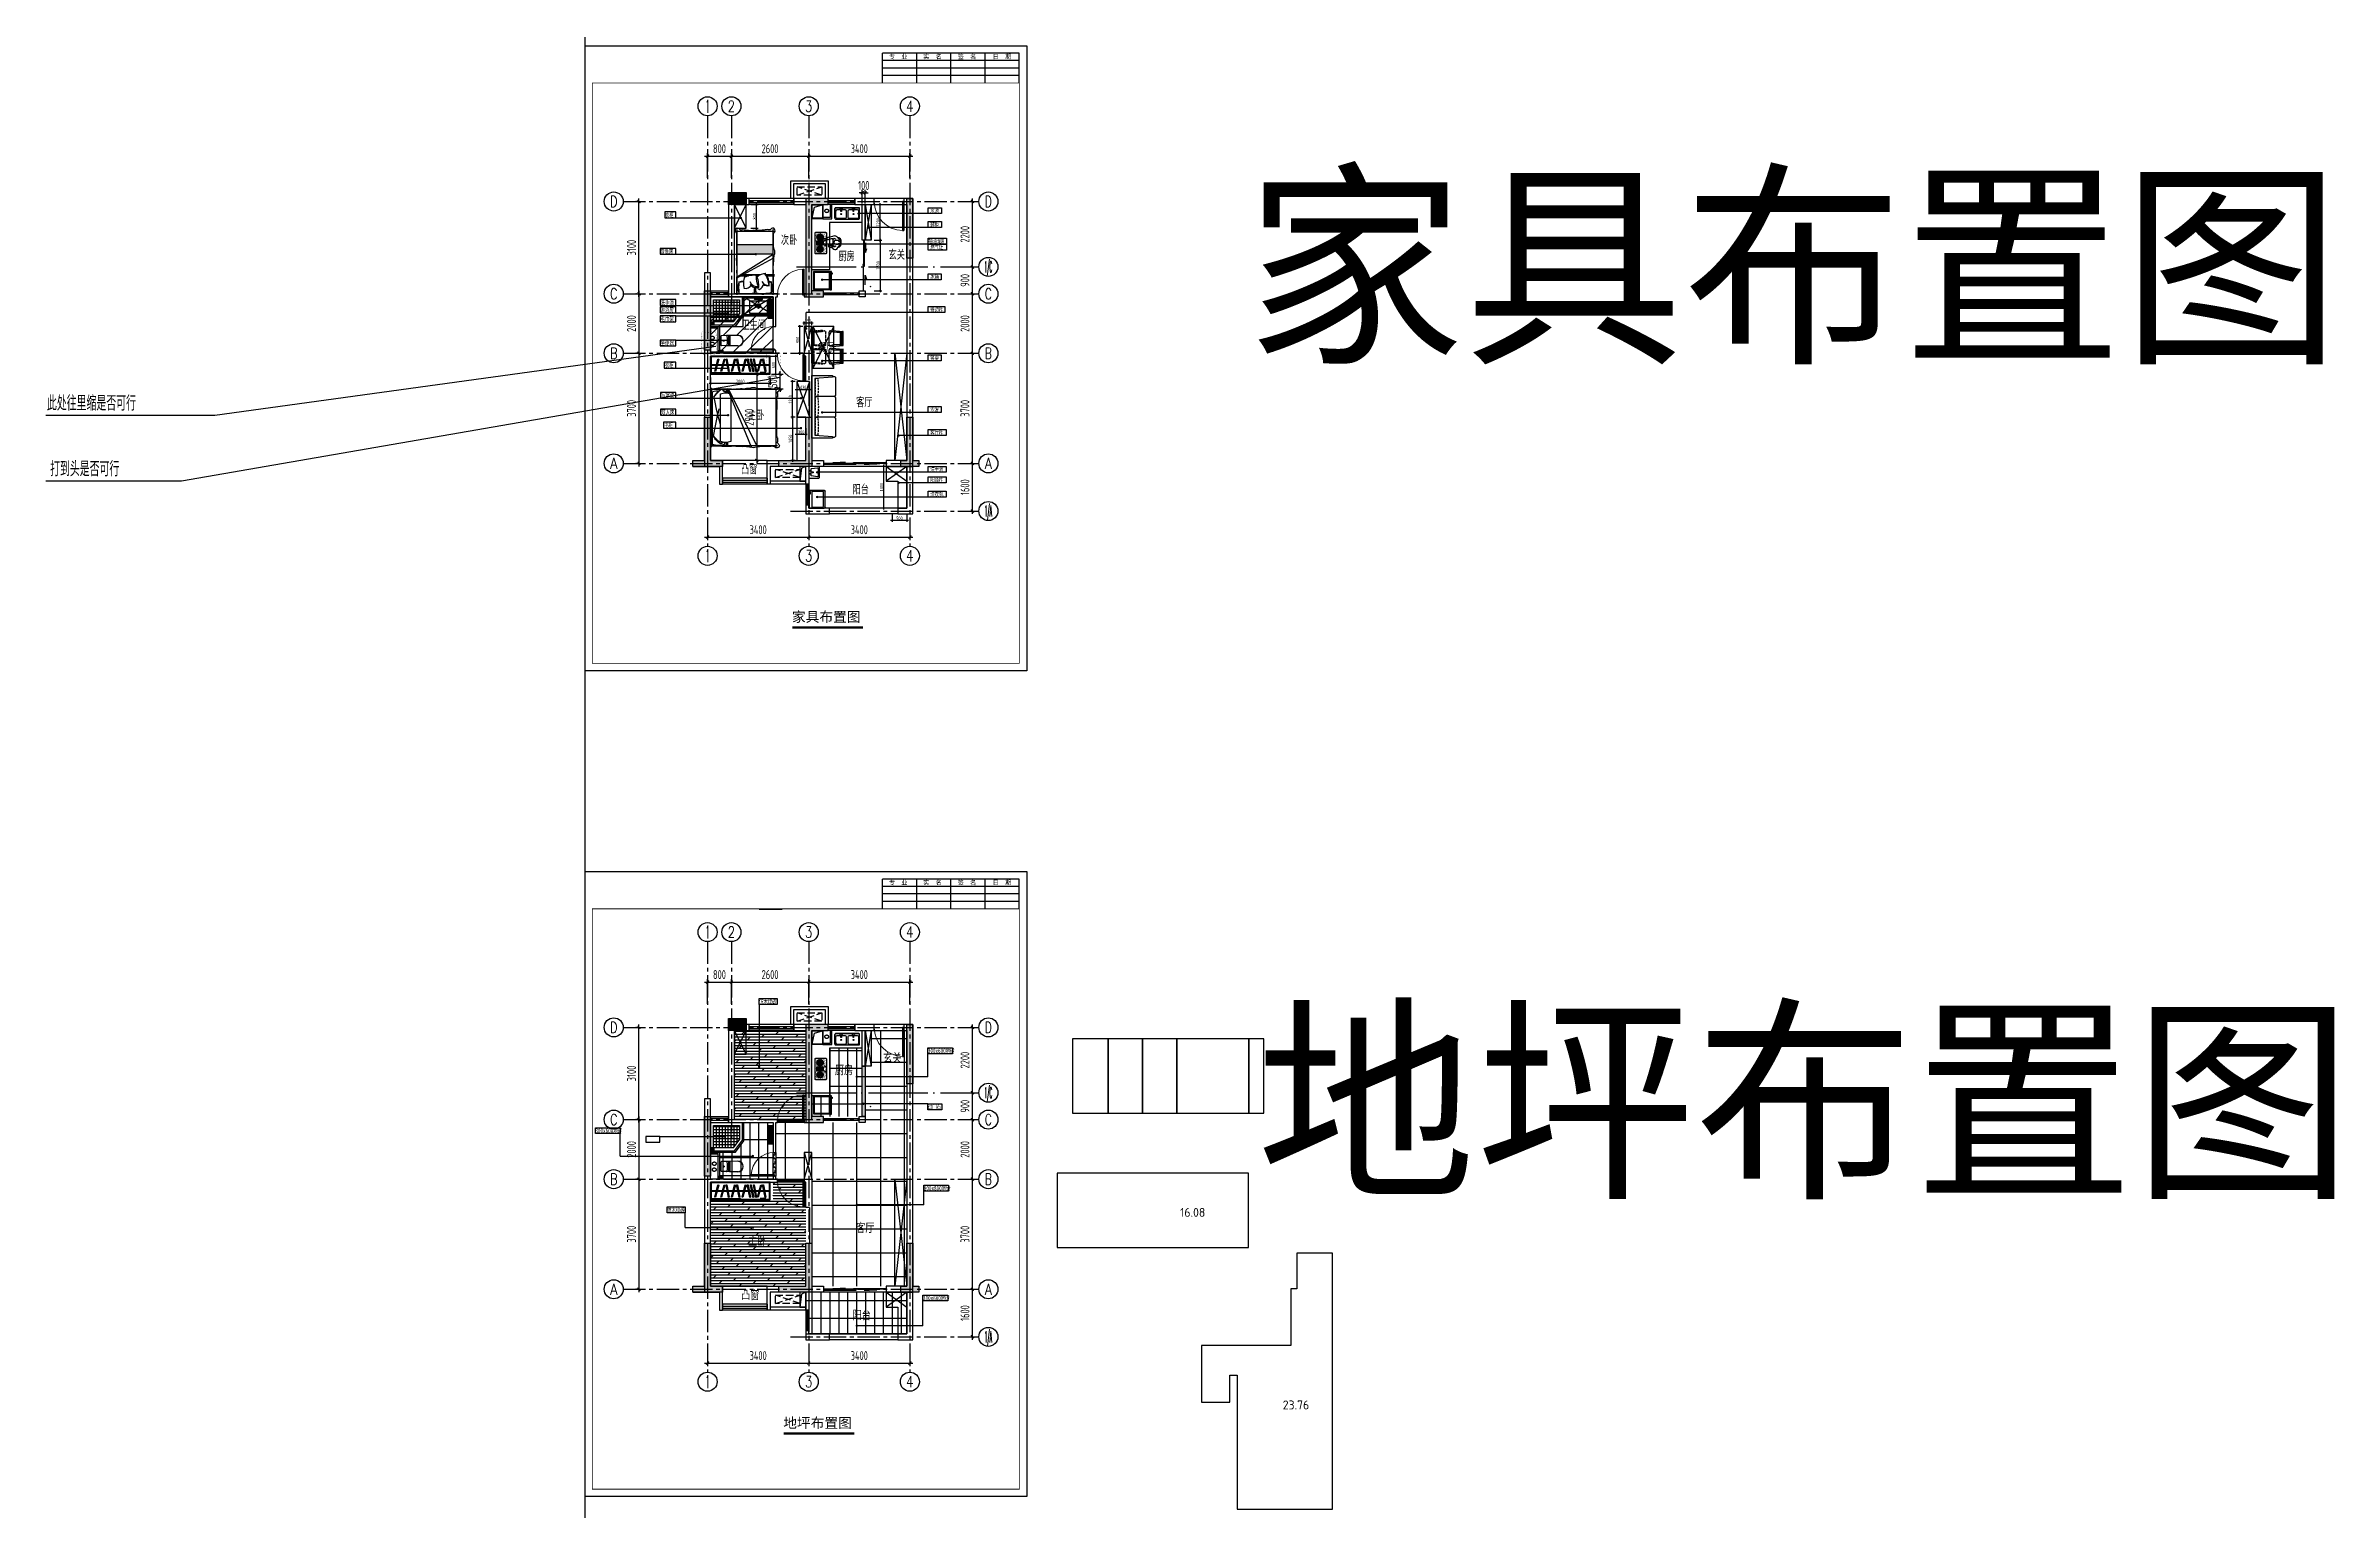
# Model space of a CAD drawing. Header units: millimetres. Extents: x -133666 to 228300, y -346623 to 180165.
# Drawn here: x 4227 to 81154, y -134217 to -85042 of the extents above; entities that cross this region are included whole.
import ezdxf
from ezdxf.enums import TextEntityAlignment as Align

# ---------------------------------------------------------------- set-up
doc = ezdxf.new("R2010")
doc.units = ezdxf.units.MM
doc.header["$LTSCALE"] = 1000
for name, pattern in [('6#轴网(1-4)20181120$0$11 12 17 18 19 20 21 22-ZW$0$DOTE', [2.42, 2, -0.2, 0.02, -0.2]), ('CENTER', [50.8, 31.75, -6.35, 6.35, -6.35]), ('CENTER2', [1.125, 0.75, -0.125, 0.125, -0.125]), ('DASH', [0.35, 0.25, -0.1]), ('DASHED', [19.05, 12.7, -6.35]), ('PS', [3200, 1500, -200, 1500]), ('TRATTEGGIATA2', [0.375, 0.25, -0.125])]:
    doc.linetypes.add(name, pattern=pattern)
doc.layers.get('0').update_dxf_attribs({"linetype": 'CONTINUOUS'})
doc.layers.get('Defpoints').update_dxf_attribs({"color": 6, "linetype": 'CONTINUOUS'})
for name, color, linetype in [('6#轴网(1-4)20181120$0$11 12 17 18 19 20 21 22-ZW$0$AXIS_轴号_A', 8, 'CONTINUOUS'), ('6#轴网(1-4)20181120$0$11 12 17 18 19 20 21 22-ZW$0$AXIS_轴文_A', 8, 'CONTINUOUS'), ('6#轴网(1-4)20181120$0$11 12 17 18 19 20 21 22-ZW$0$AXIS_轴线_A', 8, '6#轴网(1-4)20181120$0$11 12 17 18 19 20 21 22-ZW$0$DOTE'), ('6#轴网(1-4)20181120$0$AXIS_TEXT', 8, 'CONTINUOUS'), ('A-area', 23, 'CONTINUOUS'), ('A-FUR', 8, 'CONTINUOUS'), ('A-Lvtry', 5, 'CONTINUOUS'), ('A-洞口', 105, 'CONTINUOUS'), ('A-烟气道', 105, 'CONTINUOUS'), ('A-看线', 105, 'CONTINUOUS'), ('A-空调室外机', 5, 'DASH'), ('A-降板区域', 251, 'CONTINUOUS'), ('AE-FLOR', 151, 'CONTINUOUS'), ('AXIS', 253, 'CENTER'), ('BORDER', 7, 'CONTINUOUS'), ('C-顶面灯具、灯带', 22, 'CONTINUOUS'), ('C-顶面设备（风口、换气扇、投影仪）', 7, 'CONTINUOUS'), ('DIM', 3, 'CONTINUOUS'), ('EQU_厨卫设备_A', 6, 'CONTINUOUS'), ('P-Furniture(活动家具)', 134, 'CONTINUOUS'), ('P-Plumbing-fix(洁具)', 134, 'CONTINUOUS'), ('P-活动家具', 146, 'CONTINUOUS'), ('PS', 6, 'PS'), ('PUB_HATCH', 8, 'CONTINUOUS'), ('PUB_TEXT', 7, 'CONTINUOUS'), ('TEXT', 7, 'CONTINUOUS'), ('TQ', 7, 'CONTINUOUS'), ('WALL', 2, 'CONTINUOUS'), ('WINDOW', 4, 'CONTINUOUS'), ('ZZ001-PC 轮廓', 30, 'CONTINUOUS'), ('剪力墙', 6, 'CONTINUOUS'), ('家具', 8, 'CONTINUOUS'), ('栏杆', 142, 'CONTINUOUS'), ('门', 9, 'CONTINUOUS')]:
    doc.layers.add(name, color=color, linetype=linetype)
doc.layers.add('S-ANNO-REVS', color=1, linetype='CONTINUOUS', true_color=0xff0000, plot=False)
doc.styles.add('6#轴网(1-4)20181120$0$11 12 17 18 19 20 21 22-ZW$0$_TCH_AXIS', font='COMPLEX', dxfattribs={"bigfont": 'GBCBIG'})
doc.styles.add('6#轴网(1-4)20181120$0$COMPLEX', font='COMPLEX')
doc.styles.add('DIM', font='', dxfattribs={"width": 0.7})
doc.styles.get("Standard").update_dxf_attribs({"font": 'tssdeng.shx', "bigfont": 'tssdchn.shx'})
doc.styles.add('TSSD_NORM', font='tssdeng.shx', dxfattribs={"bigfont": 'hztxt.shx'})
doc.styles.add('WORD-2', font='simhei.ttf')
doc.styles.add('ZZ', font='tssdeng.shx', dxfattribs={"width": 0.7, "bigfont": 'tssdchn.shx'})
doc.styles.add('黑体', font='simhei.ttf')
doc.styles.get('DIM').set_extended_font_data('SimSun')
doc.dimstyles.new('TSSD_100_100', dxfattribs={"dimtxt": 300, "dimasz": 100, "dimexe": 100, "dimexo": 250, "dimgap": 100, "dimtad": 1, "dimdec": 0, "dimzin": 0, "dimdsep": 46, "dimtxsty": 'ZZ', "dimblk": 'ARCHTICK', "dimcen": 0, "dimdle": 100, "dimclrd": 256, "dimclrt": 7, "dimadec": 0, "dimazin": 0, "dimtfac": 1, "dimtdec": 0, "dimtix": 1, "dimtmove": 2, "dimatfit": 3, "dimfxl": 0, "dimtolj": 1, "dimtzin": 0, "dimarcsym": 0})
doc.dimstyles.new('金螳螂1-50', dxfattribs={"dimscale": 50, "dimtxt": 2.5, "dimasz": 1, "dimexe": 1, "dimexo": 1, "dimgap": 0.1, "dimtad": 1, "dimdec": 0, "dimrnd": 5, "dimzin": 0, "dimdsep": 46, "dimtxsty": 'DIM', "dimblk": 'ARCHTICK', "dimcen": 2, "dimdle": 1, "dimclrd": 254, "dimclre": 254, "dimclrt": 30, "dimadec": 0, "dimazin": 0, "dimtfac": 1, "dimtdec": 0, "dimtix": 1, "dimtmove": 2, "dimatfit": 3, "dimldrblk": 'A', "dimfxl": 0, "dimtolj": 1, "dimtzin": 0, "dimarcsym": 0})
pattern_1 = [(0, (26692.9, 2400), (0, 600), [])]
pattern_2 = [(0, (28.57, -27767.34), (0, 300), [1.4286, -298.5714]), (90, (29.1, -27767.2), (-300, 2e-14), [0.6016, -299.3984]), (0, (29.1, -27766.6), (0, 300), [0.7525, -299.2475]), (90, (29.85, -27766.6), (-300, 2e-14), [0.6016, -299.3984]), (0, (29.85, -27766), (0, 300), [0.7527, -299.2473]), (90, (30.6, -27766), (-300, 2e-14), [0.6017, -299.3983]), (90, (31.15, -27765.6), (-300, 2e-14), [1.0969, -298.9031]), (90, (31.36, -27764.8), (-300, 2e-14), [1.80485, -298.19515]), (0, (31.36, -27762.98), (0, 300), [0.7527, -299.2473]), (90, (32.6, -27763.4), (-300, 2e-14), [4.3877, -295.6123]), (90, (33.62, -27758.17), (-300, 2e-14), [0.6016, -299.3984]), (0, (33.62, -27757.57), (0, 300), [0.7527, -299.2473]), (29.74488, (34.286, -27757.34), (1499.999999, 899.999999), [11.5175, -2407.1598]), (45, (32.86, -27758.77), (2e-14, 300), [2.0203, -422.2438]), (45, (21.43, -27773.05), (2e-14, 300), [2.0203, -422.2438]), (90, (22.33, -27772), (-300, 2e-14), [0.6016, -299.3984]), (0, (22.33, -27771.4), (0, 300), [0.7527, -299.2473]), (0, (22.47, -27771.1), (0, 300), [1.4478, -298.5522]), (0, (23.83, -27770.8), (0, 300), [1.5054, -298.4946]), (90, (25.34, -27770.8), (-300, 2e-14), [0.6016, -299.3984]), (0, (25.36, -27770), (0, 300), [1.4478, -298.5522]), (90, (26.8, -27770), (-300, 2e-14), [1.0969, -298.9031]), (90, (26.84, -27769), (-300, 2e-14), [0.6016, -299.3984]), (45, (27.14, -27768.77), (2e-14, 300), [2.0203, -422.2438]), (0, (27.6, -27767.8), (0, 300), [0.7527, -299.2473]), (0, (10.3, -27778.02), (0, 300), [6.7738, -293.2262]), (45, (17.14, -27777.34), (2e-14, 300), [2.0203, -422.2438]), (0, (18.57, -27775.9), (0, 300), [1.4286, -298.5714]), (0, (19.57, -27775.48), (0, 300), [1.4478, -298.5522]), (0, (20.82, -27775.02), (0, 300), [0.7527, -299.2473]), (90, (21.58, -27775.02), (-300, 2e-14), [1.8049, -298.1951]), (90, (82.4, -27750.9), (-300, 2e-14), [6.0163, -293.9837]), (90, (53.05, -27749.68), (-300, 2e-14), [1.2032, -298.7968]), (0, (83.15, -27751.5), (0, 300), [0.7527, -299.2473]), (90, (83.15, -27751.5), (-300, 2e-14), [0.6016, -299.3984]), (0, (82.4, -27750.9), (0, 300), [0.7525, -299.2475]), (14.03624, (44.286, -27751.626), (900, 300), [5.89015, -1231.0415]), (0, (49.3, -27750.63), (0, 300), [1.4478, -298.5522]), (0, (50.04, -27750.28), (0, 300), [0.7527, -299.2473]), (0, (51.43, -27750.2), (0, 300), [1.4286, -298.5714]), (0, (52.3, -27749.68), (0, 300), [0.7527, -299.2473]), (0, (55.3, -27745.47), (0, 300), [9.0319, -290.9681]), (0, (73.37, -27744.87), (0, 300), [9.0321, -290.9679]), (90, (73.37, -27744.87), (-300, 2e-14), [0.6017, -299.3983]), (26.56505, (74.29, -27744.48), (300, 300), [3.1944, -667.626]), (90, (76.38, -27743.06), (-300, 2e-14), [2.40655, -297.59344]), (0, (76.38, -27740.66), (0, 300), [0.7525, -299.2475]), (0, (77.14, -27740.2), (0, 300), [1.4286, -298.5714]), (0, (78.64, -27740.06), (0, 300), [0.7527, -299.2473]), (90, (79.4, -27740.06), (-300, 2e-14), [0.6016, -299.3984]), (0, (79.4, -27739.46), (0, 300), [0.7525, -299.2475]), (90, (80.14, -27739.46), (-300, 2e-14), [3.00825, -296.9917]), (0, (79.7, -27736.37), (0, 300), [1.4478, -298.5522]), (45, (81.43, -27735.91), (2e-14, 300), [2.0203, -422.2438]), (90, (83.15, -27734.64), (-300, 2e-14), [0.6016, -299.3984]), (0, (83.15, -27734.04), (0, 300), [0.7527, -299.2473]), (45, (84.29, -27734.48), (2e-14, 300), [2.0203, -422.2438]), (0, (85.4, -27733.44), (0, 300), [0.7525, -299.2475]), (90, (86.16, -27733.44), (-300, 2e-14), [2.40655, -297.59344]), (0, (63.77, -27745.14), (0, 300), [5.7911, -294.2089]), (0, (68.85, -27744.87), (0, 300), [0.7527, -299.2473]), (0, (70, -27744.48), (0, 300), [1.4286, -298.5714]), (45, (71.43, -27744.48), (2e-14, 300), [2.0203, -422.2438]), (63.43495, (72.86, -27743.05), (300, 300), [3.1944, -667.626]), (45, (74.29, -27740.2), (2e-14, 300), [2.0203, -422.2438]), (90, (75.35, -27738.56), (-300, 2e-14), [1.0969, -298.9031]), (45, (75.71, -27737.34), (2e-14, 300), [2.0203, -422.2438]), (90, (76.38, -27736.45), (-300, 2e-14), [2.4065, -297.5935]), (90, (76.8, -27734.17), (-300, 2e-14), [1.0969, -298.9031]), (45, (77.14, -27733.05), (2e-14, 300), [2.0203, -422.2438]), (18.43495, (78.57, -27731.63), (600, 300), [4.5175, -944.1657]), (0, (53.05, -27748.48), (0, 300), [0.7527, -299.2473]), (45, (54.29, -27748.77), (2e-14, 300), [2.0203, -422.2438]), (90, (54.55, -27747.88), (-300, 2e-14), [0.6017, -299.3983]), (90, (55.08, -27747.34), (-300, 2e-14), [1.0969, -298.9031]), (90, (55.3, -27746.67), (-300, 2e-14), [1.2032, -298.7968]), (39.80557, (172.857, -27734.483), (299.999999, 299.999998), [11.1575, -2331.9174]), (0, (174.45, -27735.58), (0, 300), [0, -300]), (0, (174.8, -27735.76), (0, 300), [0.7527, -299.2473]), (90, (175.54, -27737.56), (-300, 2e-14), [1.8049, -298.1951]), (90, (175.9, -27738.87), (-300, 2e-14), [1.0969, -298.9031]), (90, (176.3, -27739.37), (-300, 2e-14), [0.6016, -299.3984]), (0, (176.3, -27739.37), (0, 300), [0.7527, -299.2473]), (90, (177.34, -27739.97), (-300, 2e-14), [1.0969, -298.9031]), (135, (174.29, -27735.91), (-2e-07, -300), [2.0203, -422.2438]), (11.30993, (150, -27721.626), (1199.999998, 299.999998), [7.2843, -1522.4215]), (90, (154.72, -27712.7), (-300, 2e-14), [1.0969, -298.9031]), (90, (169.2, -27724.77), (-300, 2e-14), [1.0969, -298.9031]), (135, (162.86, -27724.48), (-2e-07, -300), [2.0203, -422.2438]), (0, (163.4, -27724.77), (0, 300), [5.7911, -294.2089]), (0, (168.96, -27725.02), (0, 300), [4.516, -295.484]), (0, (169.2, -27724.77), (0, 300), [1.4478, -298.5522]), (0, (170.46, -27725.02), (0, 300), [0.7527, -299.2473]), (135, (171.43, -27725.91), (-2e-07, -300), [2.0203, -422.2438]), (90, (171.97, -27726.82), (-300, 2e-14), [1.2033, -298.7967]), (0, (171.97, -27726.82), (0, 300), [0.7527, -299.2473]), (0, (172.1, -27726.96), (0, 300), [1.4478, -298.5522]), (0, (173.47, -27727.42), (0, 300), [6.7738, -293.2262]), (135, (164.29, -27721.63), (-2e-07, -300), [2.0203, -422.2438]), (135, (165.71, -27723.05), (-2e-07, -300), [2.0203, -422.2438]), (0, (165.7, -27723.05), (0, 300), [1.4286, -298.5714]), (0, (167.75, -27723.67), (0, 300), [1.4478, -298.5522]), (0, (157.6, -27720.38), (0, 300), [1.4478, -298.5522]), (0, (158.42, -27720.2), (0, 300), [0.7527, -299.2473]), (0, (159.06, -27720.38), (0, 300), [1.4478, -298.5522]), (90, (159.92, -27721.4), (-300, 2e-14), [0.6017, -299.3983]), (90, (160.5, -27722.57), (-300, 2e-14), [1.0969, -298.9031]), (0, (160, -27723.05), (0, 300), [1.4286, -298.5714]), (135, (155.71, -27714.48), (-2e-07, -300), [2.0203, -422.2438]), (116.56505, (157.14, -27717.34), (-300, 300), [3.1944, -667.626]), (161.56505, (161.43, -27718.77), (-600, 300), [4.5175, -944.1657]), (90, (162.18, -27719.6), (-300, 2e-14), [1.2033, -298.7967]), (0, (162.18, -27719.6), (0, 300), [0.7527, -299.2473]), (90, (163.4, -27720.38), (-300, 2e-14), [1.0969, -298.9031]), (90, (117.07, -27724.77), (-300, 2e-14), [5.4846, -294.5154]), (90, (116.27, -27724.4), (-300, 2e-14), [0.6016, -299.3984]), (90, (104.04, -27724.77), (-300, 2e-14), [1.0969, -298.9031]), (90, (148.63, -27724.4), (-300, 2e-14), [0.6016, -299.3984]), (0, (116.27, -27724.4), (0, 300), [0.7527, -299.2473]), (90, (103.48, -27725.62), (-300, 2e-14), [1.2032, -298.7968]), (14.03624, (98.57, -27727.34), (900, 300), [5.89015, -1231.0415]), (0, (86.16, -27731.03), (0, 300), [15.0532, -284.9468]), (0, (101.15, -27731.35), (0, 300), [1.4478, -298.5522]), (90, (102.6, -27732.45), (-300, 2e-14), [1.0969, -298.9031]), (0, (102.72, -27732.24), (0, 300), [0.7525, -299.2475]), (90, (103.48, -27732.84), (-300, 2e-14), [0.6016, -299.3984]), (90, (104.04, -27733.54), (-300, 2e-14), [1.0969, -298.9031]), (135, (105.71, -27734.48), (-2e-07, -300), [2.0203, -422.2438]), (135, (107.14, -27735.91), (-2e-07, -300), [2.0203, -422.2438]), (90, (106.5, -27736.45), (-300, 2e-14), [0.6016, -299.3984]), (0, (106.94, -27736.83), (0, 300), [0, -300]), (0, (107.14, -27737.34), (0, 300), [1.4286, -298.5714]), (90, (108.74, -27738.25), (-300, 2e-14), [0.6016, -299.3984]), (90, (108.74, -27738.25), (-300, 2e-14), [1.2033, -298.7967]), (149.743562, (125.714, -27747.34), (-2099.9999803, 1200.0000294), [19.84635, -4147.8867]), (45, (131.43, -27747.34), (2e-14, 300), [2.0203, -422.2438]), (0, (133, -27746.5), (0, 300), [1.4478, -298.5522]), (45, (134.29, -27745.91), (2e-14, 300), [2.0203, -422.2438]), (84.289407, (135.714, -27744.483), (300.000003, 2699.999999), [14.357, -3000.6057]), (90, (137.35, -27730.43), (-300, 2e-14), [0.6016, -299.3984]), (0, (137.35, -27729.83), (0, 300), [1.5052, -298.4948]), (90, (138.85, -27729.83), (-300, 2e-14), [0.6016, -299.3984]), (0, (138.8, -27729.16), (0, 300), [4.3433, -295.6567]), (0, (142.86, -27728.77), (0, 300), [4.2857, -295.7143]), (0, (147.88, -27728.02), (0, 300), [0.7525, -299.2475]), (90, (148.63, -27728.63), (-300, 2e-14), [0.6016, -299.3984]), (0, (147.13, -27728.63), (0, 300), [1.5052, -298.4948]), (90, (147.13, -27728.63), (-300, 2e-14), [1.2032, -298.7968]), (90, (147.48, -27726.96), (-300, 2e-14), [1.0969, -298.9031]), (90, (147.88, -27726.22), (-300, 2e-14), [1.2032, -298.7968]), (0, (147.48, -27724.77), (0, 300), [1.4478, -298.5522]), (0, (125.76, -27747.6), (0, 300), [5.7911, -294.2089]), (90, (118.53, -27711.18), (-300, 2e-14), [3.6099, -296.3901]), (0, (118.52, -27711.6), (0, 300), [1.4478, -298.5522]), (90, (119.28, -27714.8), (-300, 2e-14), [3.0082, -296.9918]), (45, (118.57, -27715.91), (2e-14, 300), [2.0203, -422.2438]), (63.43495, (117.14, -27718.77), (300, 300), [3.1944, -667.626]), (0, (115.52, -27723.8), (0, 300), [0.7525, -299.2475]), (0, (114.18, -27723.67), (0, 300), [1.4478, -298.5522]), (0, (112.86, -27723.05), (0, 300), [1.4286, -298.5714]), (135, (112.86, -27723.05), (-2e-07, -300), [2.0203, -422.2438]), (0, (109.84, -27721.48), (0, 300), [1.4478, -298.5522]), (90, (109.84, -27721.48), (-300, 2e-14), [1.0969, -298.9031]), (90, (109.5, -27720.8), (-300, 2e-14), [1.2032, -298.7968]), (0, (109.5, -27719.6), (0, 300), [0.7525, -299.2475]), (0, (108, -27719.6), (0, 300), [2.2579, -297.7421]), (45, (107.14, -27720.2), (2e-14, 300), [2.0203, -422.2438]), (0, (105.5, -27720.38), (0, 300), [1.4478, -298.5522]), (0, (104.23, -27720.8), (0, 300), [0.7527, -299.2473]), (90, (104.23, -27723.2), (-300, 2e-14), [2.40655, -297.59344]), (90, (115.52, -27700.95), (-300, 2e-14), [3.6098, -296.3902]), (90, (115.63, -27705.02), (-300, 2e-14), [4.3877, -295.6123]), (135, (117.14, -27705.91), (-2e-07, -300), [2.0203, -422.2438]), (0, (117.07, -27706.12), (0, 300), [1.4478, -298.5522]), (90, (118.53, -27707.57), (-300, 2e-14), [1.2032, -298.7968]), (0, (117.78, -27707.57), (0, 300), [0.7527, -299.2473]), (0, (117.78, -27707.57), (0, 300), [0.7527, -299.2473]), (90, (151.65, -27709.37), (-300, 2e-14), [4.2114, -295.7886]), (0, (148.93, -27723.67), (0, 300), [0, -300]), (45, (148.57, -27723.05), (2e-14, 300), [2.0203, -422.2438]), (90, (151.82, -27710.5), (-300, 2e-14), [1.0969, -298.9031]), (90, (152.4, -27710.58), (-300, 2e-14), [0.6017, -299.3983]), (135, (152.86, -27711.63), (-2e-07, -300), [2.0203, -422.2438]), (0, (153.27, -27711.6), (0, 300), [1.4478, -298.5522]), (90, (143.37, -27698.54), (-300, 2e-14), [1.2032, -298.7968]), (0, (143.37, -27698.54), (0, 300), [0.7527, -299.2473]), (90, (144.58, -27699.54), (-300, 2e-14), [1.0969, -298.9031]), (0, (144.3, -27700.2), (0, 300), [1.4286, -298.5714]), (0, (145.62, -27700.95), (0, 300), [0.7527, -299.2473]), (90, (146.38, -27701.55), (-300, 2e-14), [0.6016, -299.3984]), (0, (146.03, -27701.73), (0, 300), [1.4478, -298.5522]), (135, (148.57, -27703.05), (-2e-07, -300), [2.0203, -422.2438]), (135, (150, -27704.48), (-2e-07, -300), [2.0203, -422.2438]), (0, (150.37, -27705.02), (0, 300), [1.4478, -298.5522]), (0, (137.54, -27831.7), (0, 300), [1.4478, -298.5522]), (116.56505, (140, -27834.48), (-300, 300), [3.1944, -667.626]), (0, (140, -27834.48), (0, 300), [4.2857, -295.7143]), (0, (144.3, -27834.48), (0, 300), [2.8571, -297.1429]), (69.443955, (147.143, -27834.483), (600, 1500), [12.2057, -2550.9954]), (45, (151.43, -27823.05), (2e-14, 300), [2.0203, -422.2438]), (90, (153.46, -27821.46), (-300, 2e-14), [1.0969, -298.9031]), (0, (153.46, -27820.37), (0, 300), [1.4478, -298.5522]), (45, (154.29, -27820.2), (2e-14, 300), [2.0203, -422.2438]), (161.56505, (84.29, -27817.34), (-600, 300), [4.5175, -944.1657]), (45, (81.43, -27854.48), (2e-14, 300), [2.0203, -422.2438]), (0, (85.07, -27817.47), (0, 300), [0.7527, -299.2473]), (90, (82.82, -27854.17), (-300, 2e-14), [0.6016, -299.3984]), (0, (82.82, -27853.57), (0, 300), [0.7525, -299.2475]), (90, (83.57, -27853.57), (-300, 2e-14), [0.6016, -299.3984]), (0, (83.57, -27852.97), (0, 300), [0.7527, -299.2473]), (90, (84.32, -27852.97), (-300, 2e-14), [0.6017, -299.3983]), (90, (84.87, -27852.6), (-300, 2e-14), [1.0969, -298.9031]), (90, (85.07, -27851.77), (-300, 2e-14), [1.80485, -298.19515]), (0, (85.07, -27849.96), (0, 300), [0.7527, -299.2473]), (90, (86.32, -27850.4), (-300, 2e-14), [4.3877, -295.6123]), (90, (87.33, -27845.15), (-300, 2e-14), [0.6016, -299.3984]), (0, (87.33, -27844.55), (0, 300), [0.7527, -299.2473]), (0, (104.48, -27805.75), (0, 300), [0.7527, -299.2473]), (90, (104.48, -27806.35), (-300, 2e-14), [0.6016, -299.3984]), (0, (103.73, -27806.35), (0, 300), [0.7525, -299.2475]), (90, (103.73, -27812.37), (-300, 2e-14), [6.0163, -293.9837]), (0, (94.7, -27812.37), (0, 300), [9.0321, -290.9679]), (90, (94.7, -27812.97), (-300, 2e-14), [0.6017, -299.3983]), (26.56505, (88.57, -27818.77), (300, 300), [9.58315, -661.2372]), (90, (97.7, -27816.58), (-300, 2e-14), [2.40655, -297.59344]), (0, (97.7, -27816.58), (0, 300), [0.7525, -299.2475]), (0, (98.66, -27816.77), (0, 300), [1.4478, -298.5522]), (0, (99.97, -27817.18), (0, 300), [0.7527, -299.2473]), (90, (100.72, -27817.78), (-300, 2e-14), [0.6016, -299.3984]), (0, (100.72, -27817.78), (0, 300), [0.7525, -299.2475]), (90, (101.47, -27820.8), (-300, 2e-14), [3.00825, -296.9917]), (0, (101.56, -27821.15), (0, 300), [1.4478, -298.5522]), (0, (102.86, -27821.63), (0, 300), [1.4286, -298.5714]), (90, (104.48, -27823.2), (-300, 2e-14), [0.6016, -299.3984]), (0, (104.48, -27823.2), (0, 300), [0.7527, -299.2473]), (0, (105.9, -27823.35), (0, 300), [1.4478, -298.5522]), (0, (106.74, -27823.8), (0, 300), [0.7525, -299.2475]), (90, (107.5, -27826.2), (-300, 2e-14), [2.40655, -297.59344]), (0, (107.5, -27826.2), (0, 300), [0.7527, -299.2473]), (90, (108.25, -27826.8), (-300, 2e-14), [0.6016, -299.3984]), (90, (108.8, -27827.74), (-300, 2e-14), [1.0969, -298.9031]), (90, (109, -27833.42), (-300, 2e-14), [6.0163, -293.9837]), (135, (110, -27834.48), (-2e-07, -300), [2.0203, -422.2438]), (90, (109.75, -27834.63), (-300, 2e-14), [0.6017, -299.3983]), (0, (109.75, -27834.63), (0, 300), [0.7527, -299.2473]), (90, (110.5, -27834.63), (-300, 2e-14), [7.2197, -292.7803]), (90, (110.5, -27829.2), (-300, 2e-14), [1.8049, -298.1951]), (135, (111.43, -27830.2), (-2e-07, -300), [2.0203, -422.2438]), (90, (111.7, -27831.03), (-300, 2e-14), [1.0969, -298.9031]), (0, (112, -27831.02), (0, 300), [1.5054, -298.4946]), (90, (113.5, -27831.02), (-300, 2e-14), [0.6016, -299.3984]), (0, (113.5, -27830.42), (0, 300), [0.7525, -299.2475]), (135, (115.71, -27831.63), (-2e-07, -300), [2.0203, -422.2438]), (90, (116.04, -27832.12), (-300, 2e-14), [1.0969, -298.9031]), (0, (116.53, -27832.22), (0, 300), [0.7525, -299.2475]), (90, (117.28, -27832.22), (-300, 2e-14), [3.6099, -296.3901]), (156.80141, (127.143, -27833.055), (-1499.999993, 600.000012), [10.8797, -2273.85225]), (0, (126.85, -27833.94), (0, 300), [1.4478, -298.5522]), (21.80141, (88.57, -27820.2), (599.999998, 299.999998), [7.6931, -1607.8563]), (90, (95.77, -27818.96), (-300, 2e-14), [1.0969, -298.9031]), (135, (97.14, -27820.2), (-2e-07, -300), [2.0203, -422.2438]), (90, (97.2, -27821.15), (-300, 2e-14), [1.0969, -298.9031]), (90, (97.7, -27823.2), (-300, 2e-14), [2.4065, -297.5935]), (0, (97.2, -27823.35), (0, 300), [1.4478, -298.5522]), (90, (98.66, -27825.54), (-300, 2e-14), [2.1938, -297.8062]), (165.96376, (104.286, -27827.34), (-899.999996, 300.000006), [5.89015, -1231.0415]), (0, (104.3, -27827.34), (0, 300), [4.2857, -295.7143]), (90, (108.25, -27834.63), (-300, 2e-14), [7.2197, -292.7803]), (45, (107.14, -27835.91), (2e-14, 300), [2.0203, -422.2438]), (0, (101.43, -27835.9), (0, 300), [5.7143, -294.2857]), (90, (102.22, -27837.64), (-300, 2e-14), [1.2033, -298.7967]), (18.43495, (98.57, -27838.77), (600, 300), [9.0351, -939.6482]), (0, (107.14, -27835.9), (0, 300), [5.7143, -294.2857]), (0, (113.14, -27835.4), (0, 300), [1.4478, -298.5522]), (45, (114.29, -27835.91), (2e-14, 300), [2.0203, -422.2438]), (45, (115.71, -27834.48), (2e-14, 300), [2.0203, -422.2438]), (90, (117.48, -27833.22), (-300, 2e-14), [1.0969, -298.9031]), (153.43495, (130, -27837.34), (-300, 300), [12.7775, -658.0429]), (135, (88.57, -27820.2), (-2e-07, -300), [2.0203, -422.2438]), (26.56505, (87.14, -27844.48), (300, 300), [12.7775, -658.0429]), (0, (128.57, -27834.48), (0, 300), [1.4286, -298.5714]), (0, (130.23, -27834.92), (0, 300), [1.5052, -298.4948]), (0, (129.75, -27837.23), (0, 300), [1.4478, -298.5522]), (45, (131.43, -27837.34), (2e-14, 300), [2.0203, -422.2438]), (90, (132.65, -27836.13), (-300, 2e-14), [1.0969, -298.9031]), (26.56505, (132.86, -27834.48), (300, 300), [3.1944, -667.626]), (135, (87.14, -27818.77), (-2e-07, -300), [2.0203, -422.2438]), (45, (85.71, -27845.91), (2e-14, 300), [2.0203, -422.2438]), (0, (71.53, -27816.87), (0, 300), [9.0319, -290.9681]), (45, (74.29, -27860.2), (2e-14, 300), [2.0203, -422.2438]), (90, (76.04, -27859), (-300, 2e-14), [0.6016, -299.3984]), (0, (76.04, -27858.4), (0, 300), [0.7527, -299.2473]), (0, (76.18, -27858.07), (0, 300), [1.4478, -298.5522]), (0, (77.55, -27857.78), (0, 300), [1.5054, -298.4946]), (90, (79.05, -27857.78), (-300, 2e-14), [0.6016, -299.3984]), (0, (79.08, -27856.98), (0, 300), [1.4478, -298.5522]), (90, (80.53, -27856.98), (-300, 2e-14), [1.0969, -298.9031]), (90, (80.56, -27855.98), (-300, 2e-14), [0.6016, -299.3984]), (45, (80, -27855.91), (2e-14, 300), [2.0203, -422.2438]), (0, (81.3, -27854.78), (0, 300), [0.7527, -299.2473]), (0, (59.48, -27867.4), (0, 300), [4.516, -295.484]), (161.56505, (65.71, -27811.63), (-600, 300), [4.5175, -944.1657]), (0, (62.5, -27865.6), (0, 300), [0.7527, -299.2473]), (0, (66.05, -27812), (0, 300), [0, -300]), (0, (66.26, -27812.06), (0, 300), [0.7527, -299.2473]), (135, (68.57, -27813.05), (-2e-07, -300), [2.0203, -422.2438]), (0, (68.52, -27812.66), (0, 300), [0.7527, -299.2473]), (90, (69.27, -27813.86), (-300, 2e-14), [1.2032, -298.7968]), (0, (69.27, -27813.86), (0, 300), [0.7527, -299.2473]), (0, (70.4, -27814.2), (0, 300), [0, -300]), (90, (70.77, -27815.07), (-300, 2e-14), [0.6017, -299.3983]), (0, (70.4, -27815.3), (0, 300), [1.4478, -298.5522]), (90, (71.53, -27816.87), (-300, 2e-14), [1.2032, -298.7968]), (45, (62.86, -27865.91), (2e-14, 300), [2.0203, -422.2438]), (0, (64, -27865), (0, 300), [6.7738, -293.2262]), (45, (70, -27864.48), (2e-14, 300), [2.0203, -422.2438]), (0, (71.43, -27863.05), (0, 300), [1.4286, -298.5714]), (0, (73.3, -27862.46), (0, 300), [1.4478, -298.5522]), (0, (74.54, -27862), (0, 300), [0.7527, -299.2473]), (90, (75.3, -27862), (-300, 2e-14), [1.8049, -298.1951]), (0, (53.02, -27867.94), (0, 300), [5.7911, -294.2089]), (90, (54.47, -27872.33), (-300, 2e-14), [1.0969, -298.9031]), (45, (54.29, -27871.63), (2e-14, 300), [2.0203, -422.2438]), (45, (55.71, -27870.2), (2e-14, 300), [2.0203, -422.2438]), (0, (57.36, -27869.04), (0, 300), [1.4478, -298.5522]), (45, (58.57, -27868.77), (2e-14, 300), [2.0203, -422.2438]), (0, (60.26, -27867.94), (0, 300), [1.4478, -298.5522]), (0, (61, -27867.4), (0, 300), [0.7527, -299.2473]), (0, (61.43, -27867.34), (0, 300), [1.4286, -298.5714]), (90, (62.5, -27866.8), (-300, 2e-14), [1.2033, -298.7967]), (0, (2.72, -27855.38), (0, 300), [13.1126, -286.8874]), (0, (15.38, -27855.88), (0, 300), [5.7911, -294.2089]), (153.43495, (24.29, -27857.34), (-300, 300), [3.1944, -667.626]), (0, (24.06, -27856.98), (0, 300), [1.4478, -298.5522]), (135, (27.14, -27858.77), (-2e-07, -300), [2.0203, -422.2438]), (108.43495, (28.57, -27863.055), (-299.99999, 600), [4.5175, -944.1657]), (90, (27.87, -27862.6), (-300, 2e-14), [0.6016, -299.3984]), (0, (27.87, -27862.6), (0, 300), [1.5052, -298.4948]), (90, (29.38, -27863.2), (-300, 2e-14), [0.6016, -299.3984]), (0, (29.85, -27863.56), (0, 300), [4.3433, -295.6567]), (161.56505, (38.57, -27864.48), (-600, 300), [4.5175, -944.1657]), (0, (38.4, -27864.4), (0, 300), [0.7525, -299.2475]), (90, (39.16, -27864.4), (-300, 2e-14), [0.6016, -299.3984]), (0, (37.66, -27863.8), (0, 300), [1.5052, -298.4948]), (90, (37.66, -27865), (-300, 2e-14), [1.2032, -298.7968]), (135, (38.57, -27865.91), (-2e-07, -300), [2.0203, -422.2438]), (90, (38.4, -27867.4), (-300, 2e-14), [1.2032, -298.7968]), (0, (38.54, -27867.94), (0, 300), [0, -300]), (90, (39.16, -27868.6), (-300, 2e-14), [0.6016, -299.3984]), (0, (38.54, -27869.04), (0, 300), [1.4478, -298.5522]), (135, (41.43, -27870.2), (-2e-07, -300), [2.0203, -422.2438]), (165.96376, (47.14, -27871.626), (-899.999996, 300.000006), [5.89015, -1231.0415]), (0, (47.14, -27871.63), (0, 300), [1.4286, -298.5714]), (0, (48.95, -27872.22), (0, 300), [0.7527, -299.2473]), (90, (50.12, -27872.33), (-300, 2e-14), [1.0969, -298.9031]), (90, (50.45, -27871.62), (-300, 2e-14), [0.6017, -299.3983]), (45, (50, -27871.63), (2e-14, 300), [2.0203, -422.2438]), (90, (51.57, -27870.14), (-300, 2e-14), [1.0969, -298.9031]), (45, (51.43, -27868.77), (2e-14, 300), [2.0203, -422.2438]), (90, (52.7, -27874.03), (-300, 2e-14), [1.2033, -298.7967]), (0, (52.7, -27872.82), (0, 300), [0.7527, -299.2473]), (0, (53.02, -27872.33), (0, 300), [1.4478, -298.5522]), (36.8699, (37.14, -27980.2), (900, 600), [7.1429, -1492.8571]), (90, (269.1, -27981.14), (-300, 2e-14), [6.0163, -293.9837]), (90, (239.74, -27979.94), (-300, 2e-14), [1.2032, -298.7968]), (90, (86.2, -27979.94), (-300, 2e-14), [1.80485, -298.19515]), (0, (269.85, -27981.75), (0, 300), [0.7527, -299.2473]), (90, (269.85, -27981.75), (-300, 2e-14), [0.6016, -299.3984]), (0, (269.1, -27981.14), (0, 300), [0.7525, -299.2475]), (18.43495, (231.43, -27981.63), (600, 300), [4.5175, -944.1657]), (0, (236, -27980.9), (0, 300), [1.4478, -298.5522]), (0, (236.73, -27980.54), (0, 300), [0.7527, -299.2473]), (0, (237.14, -27980.2), (0, 300), [1.4286, -298.5714]), (0, (239, -27979.94), (0, 300), [0.7527, -299.2473]), (0, (85.45, -27981.14), (0, 300), [0.7527, -299.2473]), (90, (85.45, -27981.14), (-300, 2e-14), [0.6016, -299.3984]), (0, (85.7, -27980.2), (0, 300), [1.4286, -298.5714]), (90, (36.2, -27991.93), (-300, 2e-14), [5.4147, -294.5853]), (45, (12.86, -27990.2), (2e-14, 300), [2.0203, -422.2438]), (90, (39.1, -27994.05), (-300, 2e-14), [1.0969, -298.9031]), (0, (37.64, -27992.95), (0, 300), [1.4478, -298.5522]), (135, (37.14, -27993.05), (-2e-07, -300), [2.0203, -422.2438]), (18.43495, (7.14, -27991.63), (600, 300), [4.5175, -944.1657]), (90, (12.1, -27990.72), (-300, 2e-14), [0.6016, -299.3984]), (0, (11.58, -27989.66), (0, 300), [1.4478, -298.5522]), (135, (42.86, -27997.34), (-2e-07, -300), [2.0203, -422.2438]), (90, (41.46, -27996.14), (-300, 2e-14), [0.6016, -299.3984]), (0, (40.54, -27995.15), (0, 300), [1.4478, -298.5522]), (90, (40.54, -27995.15), (-300, 2e-14), [1.0969, -298.9031]), (90, (39.95, -27994.33), (-300, 2e-14), [0.6016, -299.3984]), (0, (39.2, -27993.73), (0, 300), [0.7527, -299.2473]), (0, (21.43, -27985.9), (0, 300), [1.4286, -298.5714]), (0, (26.4, -27985.9), (0, 300), [1.5052, -298.4948]), (90, (27.9, -27986.5), (-300, 2e-14), [0.6016, -299.3984]), (0, (27.9, -27986.5), (0, 300), [1.5054, -298.4946]), (90, (28.96, -27986.37), (-300, 2e-14), [1.0969, -298.9031]), (135, (28.57, -27985.91), (-2e-07, -300), [2.0203, -422.2438]), (135, (27.14, -27984.48), (-2e-07, -300), [2.0203, -422.2438]), (90, (26.4, -27983.5), (-300, 2e-14), [0.6016, -299.3984]), (90, (26.4, -27983.5), (-300, 2e-14), [0.6016, -299.3984]), (165.96376, (31.43, -27984.48), (-899.999996, 300.000006), [5.89015, -1231.0415]), (0, (32.43, -27984.1), (0, 300), [6.774, -293.226]), (0, (38.45, -27984.1), (0, 300), [0.7527, -299.2473]), (135, (38.57, -27984.48), (-2e-07, -300), [2.0203, -422.2438]), (135, (37.14, -27983.05), (-2e-07, -300), [2.0203, -422.2438]), (0, (35.44, -27982.3), (0, 300), [0.7527, -299.2473]), (90, (35.44, -27982.3), (-300, 2e-14), [0.6017, -299.3983]), (0, (34.75, -27981.98), (0, 300), [2.8956, -297.1044]), (90, (23.16, -27985.27), (-300, 2e-14), [1.0969, -298.9031]), (45, (22.86, -27984.48), (2e-14, 300), [2.0203, -422.2438]), (90, (24.6, -27983.08), (-300, 2e-14), [1.0969, -298.9031]), (90, (24.9, -27982.3), (-300, 2e-14), [0.6017, -299.3983]), (18.43495, (24.29, -27981.63), (600, 300), [4.5175, -944.1657]), (0, (29.42, -27981.1), (0, 300), [2.2579, -297.7421]), (0, (31.43, -27980.2), (0, 300), [5.7143, -294.2857]), (14.03624, (14.286, -27988.77), (900, 300), [5.89015, -1231.0415]), (45, (20, -27987.34), (2e-14, 300), [2.0203, -422.2438]), (0, (41.46, -27982.9), (0, 300), [2.2581, -297.7419]), (90, (43.72, -27982.9), (-300, 2e-14), [0.6016, -299.3984]), (0, (42.96, -27982.3), (0, 300), [0.7527, -299.2473]), (135, (42.86, -27981.63), (-2e-07, -300), [2.0203, -422.2438]), (0, (40, -27980.2), (0, 300), [1.4286, -298.5714]), (0, (39.95, -27979.9), (0, 300), [0.7525, -299.2475]), (0, (39.95, -27979.9), (0, 300), [0.7525, -299.2475]), (161.56505, (41.43, -27983.055), (-600, 300), [4.5175, -944.1657]), (0, (35.7, -27985.9), (0, 300), [4.2857, -295.7143]), (165.96376, (250, -27747.34), (-899.999996, 300.000006), [5.89015, -1231.0415]), (45, (247.14, -27784.48), (2e-14, 300), [2.0203, -422.2438]), (0, (242, -27975.73), (0, 300), [9.0319, -290.9681]), (135, (242.86, -27928.77), (-2e-07, -300), [2.0203, -422.2438]), (0, (249.53, -27747.05), (0, 300), [0.7527, -299.2473]), (90, (247.28, -27783.75), (-300, 2e-14), [0.6016, -299.3984]), (0, (247.28, -27783.14), (0, 300), [0.7525, -299.2475]), (90, (248.03, -27783.14), (-300, 2e-14), [0.6016, -299.3984]), (0, (248.03, -27782.54), (0, 300), [0.7527, -299.2473]), (90, (248.78, -27782.54), (-300, 2e-14), [0.6017, -299.3983]), (90, (249.33, -27782.16), (-300, 2e-14), [1.0969, -298.9031]), (90, (249.53, -27781.34), (-300, 2e-14), [1.80485, -298.19515]), (0, (249.53, -27779.53), (0, 300), [0.7527, -299.2473]), (90, (250.78, -27779.97), (-300, 2e-14), [4.3877, -295.6123]), (90, (251.8, -27774.72), (-300, 2e-14), [0.6016, -299.3984]), (0, (251.8, -27774.12), (0, 300), [0.7527, -299.2473]), (0, (263.83, -27740.43), (0, 300), [0.7527, -299.2473]), (90, (263.83, -27741.03), (-300, 2e-14), [0.6016, -299.3984]), (0, (263.08, -27741.03), (0, 300), [0.7525, -299.2475]), (90, (263.08, -27747.05), (-300, 2e-14), [6.0163, -293.9837]), (0, (254.05, -27747.05), (0, 300), [9.0321, -290.9679]), (90, (254.05, -27747.65), (-300, 2e-14), [0.6017, -299.3983]), (0, (254.3, -27748.77), (0, 300), [2.8571, -297.1429]), (90, (257.06, -27751.26), (-300, 2e-14), [2.40655, -297.59344]), (0, (257.06, -27751.26), (0, 300), [0.7525, -299.2475]), (0, (258, -27751.45), (0, 300), [1.4478, -298.5522]), (0, (259.32, -27751.86), (0, 300), [0.7527, -299.2473]), (90, (260.07, -27752.46), (-300, 2e-14), [0.6016, -299.3984]), (0, (260.07, -27752.46), (0, 300), [0.7525, -299.2475]), (90, (260.82, -27755.47), (-300, 2e-14), [3.00825, -296.9917]), (0, (260.9, -27755.83), (0, 300), [1.4478, -298.5522]), (135, (264.29, -27757.34), (-2e-07, -300), [2.0203, -422.2438]), (90, (263.83, -27757.88), (-300, 2e-14), [0.6016, -299.3984]), (0, (263.83, -27757.88), (0, 300), [0.7527, -299.2473]), (0, (265.25, -27758.03), (0, 300), [1.4478, -298.5522]), (0, (266.1, -27758.48), (0, 300), [0.7525, -299.2475]), (90, (266.84, -27760.88), (-300, 2e-14), [2.40655, -297.59344]), (0, (266.84, -27760.88), (0, 300), [0.7527, -299.2473]), (90, (267.6, -27761.5), (-300, 2e-14), [0.6016, -299.3984]), (90, (268.15, -27762.42), (-300, 2e-14), [1.0969, -298.9031]), (90, (268.35, -27768.1), (-300, 2e-14), [6.0163, -293.9837]), (135, (270, -27768.77), (-2e-07, -300), [2.0203, -422.2438]), (90, (269.1, -27769.3), (-300, 2e-14), [0.6017, -299.3983]), (0, (269.1, -27769.3), (0, 300), [0.7527, -299.2473]), (90, (269.86, -27769.3), (-300, 2e-14), [7.2197, -292.7803]), (90, (269.86, -27763.9), (-300, 2e-14), [1.8049, -298.1951]), (135, (271.43, -27764.48), (-2e-07, -300), [2.0203, -422.2438]), (90, (271.04, -27765.7), (-300, 2e-14), [1.0969, -298.9031]), (0, (271.36, -27765.7), (0, 300), [1.5054, -298.4946]), (90, (272.87, -27765.7), (-300, 2e-14), [0.6016, -299.3984]), (0, (272.87, -27765.1), (0, 300), [0.7525, -299.2475]), (135, (275.71, -27765.91), (-2e-07, -300), [2.0203, -422.2438]), (90, (275.4, -27766.8), (-300, 2e-14), [1.0969, -298.9031]), (0, (275.88, -27766.9), (0, 300), [0.7525, -299.2475]), (90, (276.63, -27766.9), (-300, 2e-14), [3.6099, -296.3901]), (0, (276.63, -27763.3), (0, 300), [15.0533, -284.9467]), (0, (291.3, -27763.5), (0, 300), [1.4478, -298.5522]), (108.43495, (255.71, -27753.055), (-299.99999, 600), [4.5175, -944.1657]), (90, (255.12, -27753.64), (-300, 2e-14), [1.0969, -298.9031]), (135, (257.14, -27754.48), (-2e-07, -300), [2.0203, -422.2438]), (90, (256.57, -27755.83), (-300, 2e-14), [1.0969, -298.9031]), (90, (257.06, -27757.88), (-300, 2e-14), [2.4065, -297.5935]), (0, (256.57, -27758.03), (0, 300), [1.4478, -298.5522]), (90, (258, -27760.22), (-300, 2e-14), [2.1938, -297.8062]), (165.96376, (264.286, -27761.626), (-899.999996, 300.000006), [5.89015, -1231.0415]), (161.56505, (268.57, -27763.055), (-600, 300), [4.5175, -944.1657]), (90, (267.6, -27769.3), (-300, 2e-14), [7.2197, -292.7803]), (45, (267.14, -27770.2), (2e-14, 300), [2.0203, -422.2438]), (14.03624, (261.43, -27771.626), (900, 300), [5.89015, -1231.0415]), (90, (261.58, -27772.3), (-300, 2e-14), [1.2033, -298.7967]), (9.46232, (258.57, -27773.055), (1499.999998, 300), [8.6897, -1816.1391]), (14.03624, (267.14, -27771.626), (900, 300), [5.89015, -1231.0415]), (0, (272.5, -27770.1), (0, 300), [1.4478, -298.5522]), (45, (274.29, -27770.2), (2e-14, 300), [2.0203, -422.2438]), (45, (275.71, -27768.77), (2e-14, 300), [2.0203, -422.2438]), (90, (276.84, -27767.9), (-300, 2e-14), [1.0969, -298.9031]), (0, (277.38, -27766.9), (0, 300), [17.3113, -282.6887]), (0, (252.86, -27748.77), (0, 300), [1.4286, -298.5714]), (14.03624, (252.86, -27774.48), (900, 300), [5.89015, -1231.0415]), (135, (294.29, -27764.48), (-2e-07, -300), [2.0203, -422.2438]), (0, (294.7, -27764.5), (0, 300), [1.5052, -298.4948]), (0, (294.2, -27766.8), (0, 300), [1.4478, -298.5522]), (45, (295.71, -27767.34), (2e-14, 300), [2.0203, -422.2438]), (90, (297.1, -27765.7), (-300, 2e-14), [1.0969, -298.9031]), (26.56505, (297.14, -27764.48), (300, 300), [3.1944, -667.626]), (135, (252.86, -27748.77), (-2e-07, -300), [2.0203, -422.2438]), (45, (251.43, -27775.91), (2e-14, 300), [2.0203, -422.2438]), (0, (244.67, -27930.43), (0, 300), [0, -300]), (0, (260.06, -27975.13), (0, 300), [9.0321, -290.9679]), (90, (260.06, -27975.13), (-300, 2e-14), [0.6017, -299.3983]), (26.56505, (260, -27974.48), (300, 300), [3.1944, -667.626]), (90, (263.08, -27973.32), (-300, 2e-14), [2.40655, -297.59344]), (0, (263.08, -27970.92), (0, 300), [0.7525, -299.2475]), (45, (262.86, -27971.63), (2e-14, 300), [2.0203, -422.2438]), (0, (265.33, -27970.3), (0, 300), [0.7527, -299.2473]), (90, (266.1, -27970.3), (-300, 2e-14), [0.6016, -299.3984]), (0, (266.1, -27969.7), (0, 300), [0.7525, -299.2475]), (90, (266.84, -27969.7), (-300, 2e-14), [3.00825, -296.9917]), (0, (266.4, -27966.63), (0, 300), [1.4478, -298.5522]), (45, (267.14, -27967.34), (2e-14, 300), [4.0406, -420.2234]), (90, (269.85, -27964.9), (-300, 2e-14), [0.6016, -299.3984]), (0, (269.85, -27964.3), (0, 300), [0.7527, -299.2473]), (45, (271.43, -27964.48), (2e-14, 300), [2.0203, -422.2438]), (0, (272.1, -27963.7), (0, 300), [0.7525, -299.2475]), (90, (272.86, -27963.7), (-300, 2e-14), [2.40655, -297.59344]), (0, (272.86, -27961.3), (0, 300), [0.7527, -299.2473]), (90, (273.6, -27961.3), (-300, 2e-14), [0.6016, -299.3984]), (45, (274.29, -27961.63), (2e-14, 300), [2.0203, -422.2438]), (90, (274.37, -27960.1), (-300, 2e-14), [6.0163, -293.9837]), (90, (275.08, -27954.56), (-300, 2e-14), [1.0969, -298.9031]), (90, (275.12, -27953.47), (-300, 2e-14), [0.6017, -299.3983]), (0, (275.12, -27952.87), (0, 300), [0.7527, -299.2473]), (90, (275.87, -27960.1), (-300, 2e-14), [7.2197, -292.7803]), (90, (275.87, -27960.1), (-300, 2e-14), [1.8049, -298.1951]), (90, (276.53, -27957.85), (-300, 2e-14), [1.0969, -298.9031]), (0, (276.53, -27956.75), (0, 300), [1.4478, -298.5522]), (0, (277.38, -27956.48), (0, 300), [1.5054, -298.4946]), (90, (278.88, -27957.08), (-300, 2e-14), [0.6016, -299.3984]), (0, (278.88, -27957.08), (0, 300), [0.7525, -299.2475]), (0, (279.42, -27956.75), (0, 300), [1.4478, -298.5522]), (45, (281.43, -27957.34), (2e-14, 300), [2.0203, -422.2438]), (0, (281.9, -27955.27), (0, 300), [0.7525, -299.2475]), (90, (282.64, -27958.88), (-300, 2e-14), [3.6099, -296.3901]), (14.03624, (282.86, -27958.77), (900, 300), [11.7803, -1225.1514]), (0, (294.3, -27955.9), (0, 300), [1.4286, -298.5714]), (0, (295.66, -27955.52), (0, 300), [1.4478, -298.5522]), (0, (296.68, -27955.35), (0, 300), [1.5052, -298.4948]), (0, (250.47, -27975.4), (0, 300), [5.7911, -294.2089]), (0, (255.55, -27975.13), (0, 300), [0.7527, -299.2473]), (45, (255.71, -27975.91), (2e-14, 300), [2.0203, -422.2438]), (45, (257.14, -27974.48), (2e-14, 300), [2.0203, -422.2438]), (63.43495, (258.57, -27973.05), (300, 300), [3.1944, -667.626]), (45, (260, -27970.2), (2e-14, 300), [2.0203, -422.2438]), (90, (262.05, -27968.82), (-300, 2e-14), [1.0969, -298.9031]), (0, (261.43, -27967.34), (0, 300), [1.4286, -298.5714]), (90, (263.08, -27966.7), (-300, 2e-14), [2.4065, -297.5935]), (90, (263.5, -27964.43), (-300, 2e-14), [1.0969, -298.9031]), (45, (262.86, -27963.05), (2e-14, 300), [2.0203, -422.2438]), (0, (264.3, -27961.63), (0, 300), [5.7143, -294.2857]), (18.43495, (270, -27961.63), (600, 300), [4.5175, -944.1657]), (90, (273.6, -27960.1), (-300, 2e-14), [7.2197, -292.7803]), (0, (272.18, -27952.37), (0, 300), [1.4478, -298.5522]), (165.96376, (272.86, -27953.055), (-899.999996, 300.000006), [5.89015, -1231.0415]), (90, (267.6, -27951.06), (-300, 2e-14), [1.2033, -298.7967]), (0, (245, -27930.6), (0, 300), [0.7527, -299.2473]), (90, (245.76, -27932.4), (-300, 2e-14), [1.8049, -298.1951]), (90, (246.12, -27933.72), (-300, 2e-14), [1.0969, -298.9031]), (90, (246.52, -27934.22), (-300, 2e-14), [0.6016, -299.3984]), (0, (246.52, -27934.22), (0, 300), [0.7527, -299.2473]), (90, (247.57, -27934.82), (-300, 2e-14), [1.0969, -298.9031]), (0, (248.02, -27934.82), (0, 300), [1.5054, -298.4946]), (90, (249.53, -27935.42), (-300, 2e-14), [0.6016, -299.3984]), (0, (249.02, -27935.9), (0, 300), [1.4478, -298.5522]), (90, (250.47, -27937), (-300, 2e-14), [1.0969, -298.9031]), (90, (251.03, -27937.22), (-300, 2e-14), [0.6016, -299.3984]), (135, (251.43, -27938.77), (-2e-07, -300), [2.0203, -422.2438]), (0, (251.8, -27937.83), (0, 300), [0.7527, -299.2473]), (0, (251.9, -27938.1), (0, 300), [1.4478, -298.5522]), (90, (253.3, -27939.03), (-300, 2e-14), [0.6016, -299.3984]), (0, (253.3, -27939.03), (0, 300), [0.7525, -299.2475]), (90, (254.04, -27939.63), (-300, 2e-14), [0.6016, -299.3984]), (0, (254.04, -27939.63), (0, 300), [0.7527, -299.2473]), (90, (254.8, -27940.23), (-300, 2e-14), [0.6017, -299.3983]), (0, (254.8, -27940.3), (0, 300), [1.4478, -298.5522]), (90, (255.55, -27942.64), (-300, 2e-14), [1.80485, -298.19515]), (0, (255.55, -27942.64), (0, 300), [0.7527, -299.2473]), (116.56505, (257.14, -27945.91), (-300, 300), [3.1944, -667.626]), (90, (257.7, -27947.98), (-300, 2e-14), [2.1938, -297.8062]), (90, (257.8, -27948.05), (-300, 2e-14), [0.6016, -299.3984]), (0, (257.8, -27948.05), (0, 300), [0.7527, -299.2473]), (165.96376, (264.286, -27948.77), (-899.999996, 300.000006), [5.89015, -1231.0415]), (170.537677, (272.857, -27950.2), (-1499.999994, 300.000018), [8.6897, -1816.1391]), (165.96376, (278.57, -27951.626), (-899.999996, 300.000006), [5.89015, -1231.0415]), (135, (280, -27953.05), (-2e-07, -300), [2.0203, -422.2438]), (0, (279.42, -27952.37), (0, 300), [1.4478, -298.5522]), (135, (282.86, -27954.48), (-2e-07, -300), [2.0203, -422.2438]), (135, (284.29, -27955.91), (-2e-07, -300), [2.0203, -422.2438]), (11.30993, (282.86, -27955.91), (1199.999998, 299.999998), [14.5686, -1515.1372]), (0, (297.1, -27953.33), (0, 300), [0, -300]), (135, (298.57, -27954.48), (-2e-07, -300), [2.0203, -422.2438]), (135, (300, -27955.91), (-2e-07, -300), [2.0203, -422.2438]), (135, (244.29, -27930.2), (-2e-07, -300), [2.0203, -422.2438]), (18.43495, (40, -27975.91), (600, 300), [4.5175, -944.1657]), (52.431408, (231.429, -27764.483), (900, 1199.9999967), [23.4303, -4896.9354]), (45, (235.71, -27800.2), (2e-14, 300), [2.0203, -422.2438]), (90, (237.68, -27799.1), (-300, 2e-14), [0.6016, -299.3984]), (0, (237.68, -27798.5), (0, 300), [0.7527, -299.2473]), (0, (237.82, -27798.18), (0, 300), [1.4478, -298.5522]), (0, (239.18, -27797.9), (0, 300), [1.5054, -298.4946]), (90, (240.7, -27797.9), (-300, 2e-14), [0.6016, -299.3984]), (75.96376, (241.43, -27797.34), (300, 900), [11.7803, -1225.1514]), (90, (244.98, -27786.55), (-300, 2e-14), [1.0969, -298.9031]), (90, (245.02, -27785.55), (-300, 2e-14), [0.6016, -299.3984]), (26.56505, (244.29, -27785.91), (300, 300), [3.1944, -667.626]), (0, (245.77, -27784.35), (0, 300), [0.7527, -299.2473]), (0, (221.12, -27807.5), (0, 300), [4.516, -295.484]), (161.56505, (230, -27741.63), (-600, 300), [4.5175, -944.1657]), (0, (224.13, -27805.7), (0, 300), [0.7527, -299.2473]), (0, (230.5, -27741.57), (0, 300), [0, -300]), (0, (230.72, -27741.63), (0, 300), [0.7527, -299.2473]), (135, (232.86, -27743.05), (-2e-07, -300), [2.0203, -422.2438]), (0, (232.98, -27742.23), (0, 300), [0.7527, -299.2473]), (90, (233.73, -27743.44), (-300, 2e-14), [1.2032, -298.7968]), (0, (233.73, -27743.44), (0, 300), [0.7527, -299.2473]), (0, (234.85, -27743.77), (0, 300), [0, -300]), (90, (235.23, -27744.64), (-300, 2e-14), [0.6017, -299.3983]), (0, (234.85, -27744.86), (0, 300), [1.4478, -298.5522]), (90, (236, -27746.44), (-300, 2e-14), [1.2032, -298.7968]), (45, (224.29, -27805.91), (2e-14, 300), [2.0203, -422.2438]), (0, (225.64, -27805.1), (0, 300), [6.7738, -293.2262]), (45, (231.43, -27804.48), (2e-14, 300), [2.0203, -422.2438]), (0, (232.86, -27803.05), (0, 300), [1.4286, -298.5714]), (0, (234.92, -27802.56), (0, 300), [1.4478, -298.5522]), (0, (236.17, -27802.1), (0, 300), [0.7527, -299.2473]), (90, (236.93, -27802.1), (-300, 2e-14), [1.8049, -298.1951]), (90, (168.86, -27842.04), (-300, 2e-14), [3.6099, -296.3901]), (90, (201.98, -27844.44), (-300, 2e-14), [4.2114, -295.7886]), (45, (212.86, -27814.48), (2e-14, 300), [10.1015, -414.1625]), (90, (216.1, -27812.44), (-300, 2e-14), [1.0969, -298.9031]), (45, (215.71, -27811.63), (2e-14, 300), [2.0203, -422.2438]), (45, (217.14, -27810.2), (2e-14, 300), [2.0203, -422.2438]), (0, (219, -27809.15), (0, 300), [1.4478, -298.5522]), (45, (220, -27808.77), (2e-14, 300), [2.0203, -422.2438]), (0, (221.9, -27808.05), (0, 300), [1.4478, -298.5522]), (0, (222.63, -27807.5), (0, 300), [0.7527, -299.2473]), (0, (222.86, -27807.34), (0, 300), [1.4286, -298.5714]), (90, (224.13, -27806.9), (-300, 2e-14), [1.2033, -298.7967]), (0, (169.4, -27838.3), (0, 300), [0, -300]), (90, (169.6, -27837.83), (-300, 2e-14), [13.2496, -286.7504]), (90, (169.4, -27824.76), (-300, 2e-14), [1.0969, -298.9031]), (108.43495, (170, -27823.055), (-299.99999, 600), [4.5175, -944.1657]), (90, (167.94, -27819.27), (-300, 2e-14), [4.3877, -295.6123]), (0, (166.6, -27814.95), (0, 300), [0.7527, -299.2473]), (90, (166.6, -27815.55), (-300, 2e-14), [0.6016, -299.3984]), (0, (165.85, -27815.55), (0, 300), [0.7525, -299.2475]), (0, (165.05, -27815.98), (0, 300), [1.4478, -298.5522]), (45, (164.29, -27817.34), (2e-14, 300), [2.0203, -422.2438]), (0, (162.15, -27817.08), (0, 300), [1.4478, -298.5522]), (26.56505, (160, -27818.77), (300, 300), [3.1944, -667.626]), (0, (159.26, -27818.17), (0, 300), [1.4478, -298.5522]), (90, (159.83, -27819.76), (-300, 2e-14), [1.2032, -298.7968]), (0, (159.83, -27819.76), (0, 300), [0.7525, -299.2475]), (0, (158.32, -27819.76), (0, 300), [2.2579, -297.7421]), (0, (156.36, -27819.27), (0, 300), [1.4478, -298.5522]), (0, (156.36, -27802.82), (0, 300), [1.4478, -298.5522]), (45, (157.14, -27803.05), (2e-14, 300), [2.0203, -422.2438]), (90, (159.08, -27801.7), (-300, 2e-14), [0.6016, -299.3984]), (90, (159.08, -27802.32), (-300, 2e-14), [1.2033, -298.7967]), (0, (159.08, -27802.32), (0, 300), [16.5586, -283.4414]), (0, (175.18, -27802.82), (0, 300), [5.7911, -294.2089]), (153.43495, (184.29, -27804.48), (-300, 300), [3.1944, -667.626]), (0, (183.87, -27803.9), (0, 300), [1.4478, -298.5522]), (0, (185.7, -27804.48), (0, 300), [1.4286, -298.5714]), (108.43495, (188.57, -27808.77), (-299.99999, 600), [4.5175, -944.1657]), (90, (187.68, -27809.54), (-300, 2e-14), [0.6016, -299.3984]), (0, (187.68, -27809.54), (0, 300), [1.5052, -298.4948]), (90, (189.18, -27810.14), (-300, 2e-14), [0.6016, -299.3984]), (0, (189.66, -27810.5), (0, 300), [4.3433, -295.6567]), (161.56505, (198.57, -27811.63), (-600, 300), [4.5175, -944.1657]), (0, (198.22, -27811.34), (0, 300), [0.7525, -299.2475]), (90, (198.97, -27811.34), (-300, 2e-14), [0.6016, -299.3984]), (0, (197.46, -27810.74), (0, 300), [1.5052, -298.4948]), (90, (197.46, -27811.94), (-300, 2e-14), [1.2032, -298.7968]), (135, (198.57, -27813.05), (-2e-07, -300), [2.0203, -422.2438]), (90, (198.22, -27814.35), (-300, 2e-14), [1.2032, -298.7968]), (0, (198.35, -27814.88), (0, 300), [0, -300]), (90, (198.97, -27815.55), (-300, 2e-14), [0.6016, -299.3984]), (0, (198.35, -27815.98), (0, 300), [1.4478, -298.5522]), (135, (201.43, -27817.34), (-2e-07, -300), [2.0203, -422.2438]), (165.96376, (207.14, -27818.77), (-899.999996, 300.000006), [5.89015, -1231.0415]), (0, (207.14, -27818.77), (0, 300), [1.4286, -298.5714]), (0, (208.75, -27819.16), (0, 300), [0.7527, -299.2473]), (90, (209.93, -27819.27), (-300, 2e-14), [1.0969, -298.9031]), (90, (210.26, -27818.56), (-300, 2e-14), [0.6017, -299.3983]), (45, (210, -27818.77), (2e-14, 300), [2.0203, -422.2438]), (90, (211.38, -27817.08), (-300, 2e-14), [1.0969, -298.9031]), (45, (211.43, -27815.91), (2e-14, 300), [2.0203, -422.2438]), (90, (202.7, -27840.48), (-300, 2e-14), [1.0969, -298.9031]), (90, (202.73, -27839.63), (-300, 2e-14), [0.6017, -299.3983]), (0, (202.86, -27838.77), (0, 300), [1.4286, -298.5714]), (0, (204.14, -27838.3), (0, 300), [1.4478, -298.5522]), (90, (205.58, -27838.3), (-300, 2e-14), [12.43525, -287.56475]), (0, (205.58, -27825.85), (0, 300), [1.4478, -298.5522]), (63.43495, (207.14, -27825.91), (300, 300), [3.1944, -667.626]), (18.43495, (208.57, -27823.055), (600, 300), [4.5175, -944.1657]), (90, (212.52, -27820.97), (-300, 2e-14), [1.2033, -298.7967]), (68.19859, (212.857, -27820.2), (299.999997, 600), [7.6931, -1607.8563]), (63.43495, (212.86, -27818.77), (300, 300), [6.3888, -664.4316]), (90, (166.5, -27848.16), (-300, 2e-14), [3.29075, -296.7092]), (0, (167.14, -27844.48), (0, 300), [1.4286, -298.5714]), (0, (167.94, -27843.77), (0, 300), [1.4478, -298.5522]), (90, (168.86, -27843.24), (-300, 2e-14), [1.2032, -298.7968]), (0, (168.1, -27842.04), (0, 300), [0.7527, -299.2473]), (0, (168.1, -27842.04), (0, 300), [0.7527, -299.2473]), (0, (193.7, -27851.06), (0, 300), [0.7527, -299.2473]), (45, (194.29, -27851.63), (2e-14, 300), [2.0203, -422.2438]), (90, (195.45, -27850.35), (-300, 2e-14), [2.1938, -297.8062]), (0, (195.96, -27848.66), (0, 300), [0.7527, -299.2473]), (90, (196.7, -27848.66), (-300, 2e-14), [0.6016, -299.3984]), (45, (197.14, -27848.77), (2e-14, 300), [2.0203, -422.2438]), (0, (198.35, -27847.06), (0, 300), [0, -300]), (45, (198.57, -27847.34), (2e-14, 300), [4.0406, -420.2234]), (0, (201.24, -27844.87), (0, 300), [1.4478, -298.5522]), (135, (131.43, -27860.2), (-2e-07, -300), [2.0203, -422.2438]), (0, (110, -27863.05), (0, 300), [1.4286, -298.5714]), (0, (110.9, -27862.5), (0, 300), [0.7527, -299.2473]), (45, (111.43, -27863.05), (2e-14, 300), [2.0203, -422.2438]), (71.56505, (112.86, -27861.63), (300, 600), [4.5175, -944.1657]), (90, (114.37, -27858.03), (-300, 2e-14), [1.0969, -298.9031]), (90, (117.27, -27858.03), (-300, 2e-14), [1.0969, -298.9031]), (135, (118.57, -27858.77), (-2e-07, -300), [2.0203, -422.2438]), (135, (120, -27860.2), (-2e-07, -300), [2.0203, -422.2438]), (0, (119.94, -27860.1), (0, 300), [10.5373, -289.4627]), (0, (130.3, -27860.23), (0, 300), [1.4478, -298.5522]), (90, (131.75, -27861.32), (-300, 2e-14), [1.0969, -298.9031]), (168.69007, (138.57, -27863.055), (-1199.999995, 300.00001), [7.2843, -1522.4215]), (0, (139.5, -27861.9), (0, 300), [8.2792, -291.7208]), (0, (147.67, -27862.42), (0, 300), [4.3433, -295.6567]), (0, (151.43, -27863.05), (0, 300), [1.4286, -298.5714]), (90, (153.8, -27863.7), (-300, 2e-14), [0.6017, -299.3983]), (0, (153.8, -27863.7), (0, 300), [2.2581, -297.7419]), (0, (156.36, -27863.52), (0, 300), [1.4478, -298.5522]), (0, (157.57, -27863.1), (0, 300), [1.5054, -298.4946]), (90, (159.26, -27863.52), (-300, 2e-14), [1.0969, -298.9031]), (0, (159.83, -27862.5), (0, 300), [0.7525, -299.2475]), (0, (160.7, -27862.42), (0, 300), [0, -300]), (90, (161.34, -27861.9), (-300, 2e-14), [1.2032, -298.7968]), (0, (161.34, -27860.7), (0, 300), [0.7527, -299.2473]), (90, (162.1, -27860.7), (-300, 2e-14), [0.6017, -299.3983]), (0, (162.1, -27860.1), (0, 300), [4.5159, -295.4841]), (90, (166.6, -27860.1), (-300, 2e-14), [4.2114, -295.7886]), (90, (166.5, -27855.84), (-300, 2e-14), [3.29075, -296.7092]), (0, (130.48, -27867.9), (0, 300), [3.7633, -296.2367]), (90, (134.24, -27867.9), (-300, 2e-14), [0.6016, -299.3984]), (0, (134.24, -27867.3), (0, 300), [0.7525, -299.2475]), (0, (134.64, -27866.8), (0, 300), [1.4478, -298.5522]), (0, (135.74, -27866.7), (0, 300), [0.7527, -299.2473]), (45, (135.71, -27867.34), (2e-14, 300), [2.0203, -422.2438]), (0, (137.54, -27865.7), (0, 300), [0, -300]), (45, (137.14, -27865.91), (2e-14, 300), [2.0203, -422.2438]), (0, (138.76, -27864.9), (0, 300), [1.5054, -298.4946]), (0, (140.43, -27864.6), (0, 300), [1.4478, -298.5522]), (0, (141.77, -27864.3), (0, 300), [1.5054, -298.4946]), (90, (143.33, -27864.6), (-300, 2e-14), [1.0969, -298.9031]), (0, (144.02, -27863.7), (0, 300), [4.5159, -295.4841]), (90, (149.12, -27864.6), (-300, 2e-14), [1.0969, -298.9031]), (0, (149.3, -27864.3), (0, 300), [1.5052, -298.4948]), (0, (150.57, -27864.6), (0, 300), [1.4478, -298.5522]), (0, (151.55, -27864.9), (0, 300), [4.516, -295.484]), (0, (156.36, -27864.6), (0, 300), [1.4478, -298.5522]), (0, (157.57, -27864.3), (0, 300), [3.0106, -296.9894]), (90, (160.58, -27864.3), (-300, 2e-14), [0.6016, -299.3984]), (0, (160.7, -27863.52), (0, 300), [0, -300]), (0, (160, -27863.05), (0, 300), [7.1429, -292.8571]), (0, (166.5, -27862.42), (0, 300), [0, -300]), (0, (166.6, -27861.9), (0, 300), [4.516, -295.484]), (0, (171.43, -27863.05), (0, 300), [4.2857, -295.7143]), (0, (175.18, -27863.52), (0, 300), [1.4478, -298.5522]), (0, (177.14, -27863.7), (0, 300), [0.7527, -299.2473]), (0, (175.64, -27867.3), (0, 300), [0.7525, -299.2475]), (90, (176.4, -27867.3), (-300, 2e-14), [0.6016, -299.3984]), (90, (176.63, -27866.8), (-300, 2e-14), [1.0969, -298.9031]), (90, (177.14, -27866.1), (-300, 2e-14), [1.2033, -298.7967]), (0, (177.14, -27864.9), (0, 300), [0.7527, -299.2473]), (90, (177.9, -27864.9), (-300, 2e-14), [0.6016, -299.3984]), (90, (178.08, -27864.6), (-300, 2e-14), [1.0969, -298.9031]), (0, (178.57, -27863.05), (0, 300), [1.4286, -298.5714]), (90, (179.52, -27862.42), (-300, 2e-14), [1.0969, -298.9031]), (90, (180.15, -27861.3), (-300, 2e-14), [0.6016, -299.3984]), (0, (179.52, -27860.23), (0, 300), [1.4478, -298.5522]), (90, (180.97, -27860.23), (-300, 2e-14), [1.0969, -298.9031]), (26.56505, (181.43, -27858.77), (300, 300), [3.1944, -667.626]), (0, (184.3, -27857.34), (0, 300), [4.2857, -295.7143]), (45, (188.57, -27857.34), (2e-14, 300), [2.0203, -422.2438]), (90, (189.66, -27855.84), (-300, 2e-14), [1.0969, -298.9031]), (0, (189.66, -27854.74), (0, 300), [1.4478, -298.5522]), (45, (191.43, -27854.48), (2e-14, 300), [2.0203, -422.2438]), (0, (192.86, -27853.05), (0, 300), [1.4286, -298.5714]), (90, (165.85, -27852.27), (-300, 2e-14), [3.6098, -296.3902]), (90, (193.7, -27852.27), (-300, 2e-14), [1.2032, -298.7968]), (90, (44.88, -27974.3), (-300, 2e-14), [1.0969, -298.9031]), (11.30993, (211.43, -27921.626), (1199.999998, 299.999998), [7.2843, -1522.4215]), (90, (215.72, -27912.88), (-300, 2e-14), [1.0969, -298.9031]), (90, (230.2, -27924.94), (-300, 2e-14), [1.0969, -298.9031]), (0, (222.86, -27924.48), (0, 300), [1.4286, -298.5714]), (0, (224.4, -27924.94), (0, 300), [5.7911, -294.2089]), (0, (229.96, -27925.2), (0, 300), [4.516, -295.484]), (0, (239.74, -27978.74), (0, 300), [0.7527, -299.2473]), (45, (240, -27978.77), (2e-14, 300), [2.0203, -422.2438]), (90, (241.25, -27978.14), (-300, 2e-14), [0.6017, -299.3983]), (90, (241.78, -27977.6), (-300, 2e-14), [1.0969, -298.9031]), (90, (242, -27976.93), (-300, 2e-14), [1.2032, -298.7968]), (0, (230.2, -27924.94), (0, 300), [1.4478, -298.5522]), (0, (231.46, -27925.2), (0, 300), [0.7527, -299.2473]), (135, (232.86, -27925.91), (-2e-07, -300), [2.0203, -422.2438]), (90, (232.97, -27927), (-300, 2e-14), [1.2033, -298.7967]), (0, (232.97, -27927), (0, 300), [0.7527, -299.2473]), (0, (233.1, -27927.14), (0, 300), [1.4478, -298.5522]), (0, (234.47, -27927.6), (0, 300), [6.7738, -293.2262]), (135, (225.71, -27921.63), (-2e-07, -300), [2.0203, -422.2438]), (135, (227.14, -27923.05), (-2e-07, -300), [2.0203, -422.2438]), (135, (228.57, -27924.48), (-2e-07, -300), [2.0203, -422.2438]), (0, (228.75, -27923.85), (0, 300), [1.4478, -298.5522]), (0, (218.6, -27920.56), (0, 300), [1.4478, -298.5522]), (0, (219.42, -27920.38), (0, 300), [0.7527, -299.2473]), (0, (220.06, -27920.56), (0, 300), [1.4478, -298.5522]), (90, (220.93, -27921.58), (-300, 2e-14), [0.6017, -299.3983]), (90, (221.5, -27922.75), (-300, 2e-14), [1.0969, -298.9031]), (135, (222.86, -27924.48), (-2e-07, -300), [2.0203, -422.2438]), (135, (217.14, -27914.48), (-2e-07, -300), [2.0203, -422.2438]), (116.56505, (218.57, -27917.34), (-300, 300), [3.1944, -667.626]), (161.56505, (222.86, -27918.77), (-600, 300), [4.5175, -944.1657]), (90, (223.18, -27919.78), (-300, 2e-14), [1.2033, -298.7967]), (0, (223.18, -27919.78), (0, 300), [0.7527, -299.2473]), (90, (224.4, -27920.56), (-300, 2e-14), [1.0969, -298.9031]), (90, (122.33, -27924.6), (-300, 2e-14), [0.6016, -299.3984]), (90, (123.83, -27924.6), (-300, 2e-14), [0.6016, -299.3984]), (90, (178.08, -27924.94), (-300, 2e-14), [5.4846, -294.5154]), (90, (177.27, -27924.6), (-300, 2e-14), [0.6016, -299.3984]), (90, (165.05, -27924.94), (-300, 2e-14), [1.0969, -298.9031]), (90, (209.64, -27924.6), (-300, 2e-14), [0.6016, -299.3984]), (14.03624, (55.714, -27968.77), (900, 300), [5.89015, -1231.0415]), (135, (85.71, -27977.34), (-2e-07, -300), [2.0203, -422.2438]), (11.30993, (81.43, -27964.483), (1199.999998, 299.999998), [7.2843, -1522.4215]), (45, (85.71, -27954.48), (2e-14, 300), [6.0609, -418.20315]), (0, (85.45, -27978.14), (0, 300), [0.7527, -299.2473]), (45, (88.57, -27963.05), (2e-14, 300), [2.0203, -422.2438]), (63.43495, (90, -27961.63), (300, 300), [3.1944, -667.626]), (63.43495, (91.43, -27958.77), (300, 300), [3.1944, -667.626]), (90, (92.22, -27955.27), (-300, 2e-14), [4.2114, -295.7886]), (0, (91.47, -27951.06), (0, 300), [0.7527, -299.2473]), (90, (89.76, -27950.17), (-300, 2e-14), [1.0969, -298.9031]), (45, (90, -27948.77), (2e-14, 300), [2.0203, -422.2438]), (90, (91.2, -27947.98), (-300, 2e-14), [3.29075, -296.7092]), (90, (91.47, -27944.44), (-300, 2e-14), [1.8049, -298.1951]), (0, (91.47, -27942.64), (0, 300), [14.3006, -285.6994]), (0, (105.7, -27942.5), (0, 300), [1.4478, -298.5522]), (90, (106.52, -27942.04), (-300, 2e-14), [0.6016, -299.3984]), (45, (107.14, -27941.63), (2e-14, 300), [2.0203, -422.2438]), (33.69007, (108.57, -27940.2), (600, 300), [5.1508, -1076.5146]), (0, (112.93, -27937), (0, 300), [0, -300]), (90, (113.3, -27936.62), (-300, 2e-14), [0.6016, -299.3984]), (0, (112.93, -27935.9), (0, 300), [4.3433, -295.6567]), (63.43495, (117.14, -27935.91), (300, 300), [3.1944, -667.626]), (90, (118.56, -27934.22), (-300, 2e-14), [9.6261, -290.3739]), (0, (118.56, -27924.6), (0, 300), [3.7633, -296.2367]), (0, (123.83, -27924.6), (0, 300), [0.7527, -299.2473]), (135, (125.71, -27925.91), (-2e-07, -300), [2.0203, -422.2438]), (90, (126.1, -27926.4), (-300, 2e-14), [0.6016, -299.3984]), (0, (126.1, -27926.4), (0, 300), [0.7525, -299.2475]), (90, (126.84, -27927.6), (-300, 2e-14), [1.2033, -298.7967]), (0, (126.84, -27927.6), (0, 300), [0.7527, -299.2473]), (90, (127.6, -27928.2), (-300, 2e-14), [0.6016, -299.3984]), (0, (127.6, -27928.2), (0, 300), [1.5054, -298.4946]), (45, (128.57, -27928.77), (2e-14, 300), [2.0203, -422.2438]), (0, (130.3, -27927.14), (0, 300), [1.4478, -298.5522]), (0, (131.36, -27927), (0, 300), [1.5052, -298.4948]), (90, (132.87, -27927), (-300, 2e-14), [0.6017, -299.3983]), (0, (67.38, -27965.5), (0, 300), [1.5052, -298.4948]), (90, (68.9, -27966.1), (-300, 2e-14), [0.6016, -299.3984]), (0, (68.9, -27966.1), (0, 300), [1.5054, -298.4946]), (116.56505, (71.43, -27967.34), (-300, 300), [3.1944, -667.626]), (135, (70, -27964.48), (-2e-07, -300), [2.0203, -422.2438]), (0, (68.05, -27963.34), (0, 300), [0, -300]), (90, (67.38, -27963.1), (-300, 2e-14), [0.6016, -299.3984]), (90, (67.38, -27963.1), (-300, 2e-14), [0.6016, -299.3984]), (0, (68.05, -27963.34), (0, 300), [5.7911, -294.2089]), (0, (73.4, -27963.7), (0, 300), [6.774, -293.226]), (0, (79.43, -27963.7), (0, 300), [0.7527, -299.2473]), (135, (80, -27963.05), (-2e-07, -300), [2.0203, -422.2438]), (0, (76.73, -27962.24), (0, 300), [1.4478, -298.5522]), (0, (76.42, -27961.9), (0, 300), [0.7527, -299.2473]), (90, (76.42, -27961.9), (-300, 2e-14), [0.6017, -299.3983]), (0, (77.14, -27961.63), (0, 300), [1.4286, -298.5714]), (0, (79.63, -27973.2), (0, 300), [0, -300]), (135, (80, -27973.05), (-2e-07, -300), [2.0203, -422.2438]), (0, (77.14, -27971.63), (0, 300), [1.4286, -298.5714]), (90, (77.17, -27971.52), (-300, 2e-14), [5.4147, -294.5853]), (0, (61.43, -27967.34), (0, 300), [1.4286, -298.5714]), (63.43495, (62.86, -27967.34), (300, 300), [3.1944, -667.626]), (90, (63.7, -27964.43), (-300, 2e-14), [1.0969, -298.9031]), (45, (64.29, -27963.05), (2e-14, 300), [2.0203, -422.2438]), (0, (65.15, -27962.24), (0, 300), [1.4478, -298.5522]), (90, (65.88, -27961.9), (-300, 2e-14), [0.6017, -299.3983]), (0, (66.6, -27961.14), (0, 300), [4.3433, -295.6567]), (0, (70.4, -27960.7), (0, 300), [2.2579, -297.7421]), (26.56505, (72.86, -27961.63), (300, 300), [6.3888, -664.4316]), (0, (82.44, -27962.5), (0, 300), [2.2581, -297.7419]), (90, (84.7, -27962.5), (-300, 2e-14), [0.6016, -299.3984]), (0, (83.94, -27961.9), (0, 300), [0.7527, -299.2473]), (0, (82.86, -27961.63), (0, 300), [1.4286, -298.5714]), (116.56505, (82.86, -27961.63), (-300, 300), [3.1944, -667.626]), (0, (80.93, -27959.5), (0, 300), [0.7525, -299.2475]), (0, (80.93, -27959.5), (0, 300), [0.7525, -299.2475]), (0, (82.86, -27975.9), (0, 300), [1.4286, -298.5714]), (90, (82.44, -27975.73), (-300, 2e-14), [0.6016, -299.3984]), (135, (82.86, -27975.91), (-2e-07, -300), [2.0203, -422.2438]), (0, (81.08, -27974.3), (0, 300), [0, -300]), (90, (80.93, -27973.92), (-300, 2e-14), [0.6016, -299.3984]), (0, (78.18, -27962.24), (0, 300), [4.3433, -295.6567]), (0, (80.18, -27973.32), (0, 300), [0.7527, -299.2473]), (33.69007, (77.14, -27967.34), (300, 300), [5.1508, -1076.5146]), (30.963756, (78.57, -27958.77), (599.999998, 300), [8.3299, -1740.9556]), (45, (47.14, -27973.05), (2e-14, 300), [2.0203, -422.2438]), (18.43495, (48.57, -27971.63), (600, 300), [4.5175, -944.1657]), (90, (53.08, -27970.3), (-300, 2e-14), [0.6016, -299.3984]), (90, (53.57, -27969.92), (-300, 2e-14), [1.0969, -298.9031]), (0, (53.57, -27968.82), (0, 300), [1.4478, -298.5522]), (0, (146.4, -27933), (0, 300), [0.7527, -299.2473]), (90, (147.17, -27933), (-300, 2e-14), [1.8049, -298.1951]), (0, (147.17, -27931.2), (0, 300), [0.7527, -299.2473]), (90, (147.92, -27932.4), (-300, 2e-14), [1.2033, -298.7967]), (0, (147.92, -27932.4), (0, 300), [1.5052, -298.4948]), (90, (149.42, -27932.4), (-300, 2e-14), [0.6017, -299.3983]), (0, (149.42, -27931.8), (0, 300), [0.7527, -299.2473]), (90, (150.18, -27933), (-300, 2e-14), [1.2033, -298.7967]), (90, (150.57, -27933.72), (-300, 2e-14), [1.0969, -298.9031]), (0, (150.93, -27933.62), (0, 300), [0.7525, -299.2475]), (90, (152.02, -27933.72), (-300, 2e-14), [1.0969, -298.9031]), (71.56505, (151.43, -27933.055), (300, 600), [4.5175, -944.1657]), (0, (177.27, -27924.6), (0, 300), [0.7527, -299.2473]), (90, (164.48, -27925.8), (-300, 2e-14), [1.2032, -298.7968]), (11.30993, (158.57, -27927.34), (1199.999998, 299.999998), [7.2843, -1522.4215]), (11.30993, (151.43, -27928.77), (1199.999998, 299.999998), [7.2843, -1522.4215]), (0, (145.7, -27928.77), (0, 300), [5.7143, -294.2857]), (0, (138.9, -27929.4), (0, 300), [7.5265, -292.4735]), (135, (135.71, -27927.34), (-2e-07, -300), [2.0203, -422.2438]), (135, (137.14, -27928.77), (-2e-07, -300), [2.0203, -422.2438]), (108.43495, (138.57, -27933.055), (-299.99999, 600), [4.5175, -944.1657]), (90, (139.64, -27933), (-300, 2e-14), [0.6016, -299.3984]), (0, (139.64, -27933), (0, 300), [0.7527, -299.2473]), (0, (140, -27933.05), (0, 300), [1.4286, -298.5714]), (135, (142.86, -27934.48), (-2e-07, -300), [2.0203, -422.2438]), (0, (143.4, -27934.82), (0, 300), [1.5054, -298.4946]), (45, (144.29, -27934.48), (2e-14, 300), [2.0203, -422.2438]), (90, (145.66, -27934.22), (-300, 2e-14), [0.6016, -299.3984]), (0, (145.7, -27933.05), (0, 300), [1.4286, -298.5714]), (90, (147.17, -27932.4), (-300, 2e-14), [1.2033, -298.7967]), (0, (147.17, -27931.2), (0, 300), [15.0532, -284.9468]), (0, (162.15, -27931.53), (0, 300), [1.4478, -298.5522]), (90, (163.6, -27932.62), (-300, 2e-14), [1.0969, -298.9031]), (0, (163.72, -27932.4), (0, 300), [0.7525, -299.2475]), (90, (164.48, -27933), (-300, 2e-14), [0.6016, -299.3984]), (90, (165.05, -27933.72), (-300, 2e-14), [1.0969, -298.9031]), (135, (167.14, -27934.48), (-2e-07, -300), [2.0203, -422.2438]), (135, (168.57, -27935.91), (-2e-07, -300), [2.0203, -422.2438]), (90, (167.5, -27936.62), (-300, 2e-14), [0.6016, -299.3984]), (0, (167.94, -27937), (0, 300), [0, -300]), (135, (170, -27938.77), (-2e-07, -300), [2.0203, -422.2438]), (90, (169.75, -27938.43), (-300, 2e-14), [0.6016, -299.3984]), (90, (169.75, -27938.43), (-300, 2e-14), [1.2033, -298.7967]), (0, (169.75, -27937.22), (0, 300), [16.5586, -283.4414]), (45, (192.86, -27937.34), (2e-14, 300), [2.0203, -422.2438]), (0, (194, -27935.9), (0, 300), [1.4478, -298.5522]), (63.43495, (195.71, -27935.91), (300, 300), [3.1944, -667.626]), (63.43495, (197.14, -27933.05), (300, 300), [3.1944, -667.626]), (90, (198.35, -27930.6), (-300, 2e-14), [0.6016, -299.3984]), (0, (198.35, -27930), (0, 300), [1.5052, -298.4948]), (90, (199.85, -27930), (-300, 2e-14), [0.6016, -299.3984]), (0, (199.8, -27929.33), (0, 300), [4.3433, -295.6567]), (0, (204.3, -27928.77), (0, 300), [4.2857, -295.7143]), (0, (208.88, -27928.2), (0, 300), [0.7525, -299.2475]), (90, (209.64, -27928.8), (-300, 2e-14), [0.6016, -299.3984]), (0, (208.13, -27928.8), (0, 300), [1.5052, -298.4948]), (90, (208.13, -27928.8), (-300, 2e-14), [1.2032, -298.7968]), (90, (208.48, -27927.14), (-300, 2e-14), [1.0969, -298.9031]), (90, (208.88, -27926.4), (-300, 2e-14), [1.2032, -298.7968]), (0, (208.48, -27924.94), (0, 300), [1.4478, -298.5522]), (0, (186.76, -27937), (0, 300), [5.7911, -294.2089]), (0, (132.87, -27926.4), (0, 300), [2.2581, -297.7419]), (90, (121.6, -27887.65), (-300, 2e-14), [1.0969, -298.9031]), (0, (121.58, -27887.3), (0, 300), [0.7527, -299.2473]), (0, (122.33, -27924), (0, 300), [1.5052, -298.4948]), (116.56505, (124.29, -27891.63), (-300, 300), [3.1944, -667.626]), (135, (125.71, -27893.05), (-2e-07, -300), [2.0203, -422.2438]), (0, (125.34, -27892.7), (0, 300), [2.2579, -297.7421]), (45, (127.14, -27893.05), (2e-14, 300), [2.0203, -422.2438]), (45, (128.57, -27891.63), (2e-14, 300), [2.0203, -422.2438]), (0, (130.3, -27889.84), (0, 300), [0, -300]), (135, (122.86, -27888.77), (-2e-07, -300), [2.0203, -422.2438]), (0, (155.45, -27887.9), (0, 300), [0.7527, -299.2473]), (0, (150.18, -27887.9), (0, 300), [8.2792, -291.7208]), (0, (157.8, -27887.65), (0, 300), [5.7911, -294.2089]), (45, (164.29, -27887.34), (2e-14, 300), [2.0203, -422.2438]), (90, (164.48, -27886.7), (-300, 2e-14), [0.6017, -299.3983]), (0, (164.48, -27886.1), (0, 300), [2.2581, -297.7419]), (0, (166.5, -27886.55), (0, 300), [1.4478, -298.5522]), (0, (168.24, -27886.7), (0, 300), [1.5054, -298.4946]), (135, (171.43, -27887.34), (-2e-07, -300), [2.0203, -422.2438]), (0, (170.5, -27887.3), (0, 300), [0.7525, -299.2475]), (0, (170.84, -27887.65), (0, 300), [1.4478, -298.5522]), (0, (141.14, -27881.87), (0, 300), [3.7633, -296.2367]), (90, (144.9, -27882.48), (-300, 2e-14), [0.6016, -299.3984]), (0, (144.9, -27882.48), (0, 300), [0.7525, -299.2475]), (90, (146.23, -27883.26), (-300, 2e-14), [1.0969, -298.9031]), (0, (146.4, -27883.08), (0, 300), [0.7527, -299.2473]), (0, (147.67, -27883.26), (0, 300), [0, -300]), (135, (148.57, -27884.48), (-2e-07, -300), [2.0203, -422.2438]), (0, (149.12, -27884.36), (0, 300), [0, -300]), (0, (149.42, -27884.88), (0, 300), [1.5054, -298.4946]), (135, (151.43, -27885.91), (-2e-07, -300), [2.0203, -422.2438]), (0, (152.43, -27885.48), (0, 300), [1.5054, -298.4946]), (0, (152.86, -27885.9), (0, 300), [1.4286, -298.5714]), (0, (154.7, -27886.1), (0, 300), [4.5159, -295.4841]), (90, (159.26, -27886.55), (-300, 2e-14), [1.0969, -298.9031]), (0, (159.96, -27885.48), (0, 300), [1.5052, -298.4948]), (90, (162.15, -27885.45), (-300, 2e-14), [1.0969, -298.9031]), (0, (162.22, -27884.88), (0, 300), [4.516, -295.484]), (135, (168.57, -27885.91), (-2e-07, -300), [2.0203, -422.2438]), (0, (168.24, -27885.48), (0, 300), [3.0106, -296.9894]), (90, (171.25, -27886.1), (-300, 2e-14), [0.6016, -299.3984]), (0, (170.84, -27886.55), (0, 300), [1.4478, -298.5522]), (161.56505, (177.14, -27887.34), (-600, 300), [4.5175, -944.1657]), (0, (176.63, -27887.65), (0, 300), [0, -300]), (0, (177.27, -27887.9), (0, 300), [4.516, -295.484]), (18.43495, (182.86, -27887.34), (600, 300), [4.5175, -944.1657]), (0, (186.76, -27886.55), (0, 300), [1.4478, -298.5522]), (0, (187.8, -27886.1), (0, 300), [0.7527, -299.2473]), (0, (186.3, -27882.48), (0, 300), [0.7525, -299.2475]), (90, (187.06, -27883.08), (-300, 2e-14), [0.6016, -299.3984]), (0, (186.76, -27883.26), (0, 300), [1.4478, -298.5522]), (90, (187.8, -27884.88), (-300, 2e-14), [1.2033, -298.7967]), (0, (187.8, -27884.88), (0, 300), [0.7527, -299.2473]), (90, (188.56, -27885.48), (-300, 2e-14), [0.6016, -299.3984]), (0, (188.57, -27885.9), (0, 300), [1.4286, -298.5714]), (90, (179.53, -27911.35), (-300, 2e-14), [3.6099, -296.3901]), (0, (179.52, -27911.78), (0, 300), [1.4478, -298.5522]), (90, (180.28, -27914.96), (-300, 2e-14), [3.0082, -296.9918]), (45, (180, -27915.91), (2e-14, 300), [2.0203, -422.2438]), (63.43495, (178.57, -27918.77), (300, 300), [3.1944, -667.626]), (0, (176.52, -27924), (0, 300), [0.7525, -299.2475]), (0, (175.18, -27923.85), (0, 300), [1.4478, -298.5522]), (135, (175.71, -27924.48), (-2e-07, -300), [2.0203, -422.2438]), (135, (174.29, -27923.05), (-2e-07, -300), [2.0203, -422.2438]), (0, (170.84, -27921.65), (0, 300), [1.4478, -298.5522]), (90, (170.84, -27921.65), (-300, 2e-14), [1.0969, -298.9031]), (90, (170.5, -27920.98), (-300, 2e-14), [1.2032, -298.7968]), (0, (170.5, -27919.78), (0, 300), [0.7525, -299.2475]), (0, (169, -27919.78), (0, 300), [2.2579, -297.7421]), (45, (168.57, -27920.2), (2e-14, 300), [2.0203, -422.2438]), (0, (166.5, -27920.56), (0, 300), [1.4478, -298.5522]), (0, (165.23, -27920.98), (0, 300), [0.7527, -299.2473]), (90, (165.23, -27923.4), (-300, 2e-14), [2.40655, -297.59344]), (45, (140, -27890.2), (2e-14, 300), [2.0203, -422.2438]), (0, (141.88, -27888.75), (0, 300), [1.4478, -298.5522]), (0, (172, -27889.1), (0, 300), [0.7527, -299.2473]), (90, (172.76, -27889.7), (-300, 2e-14), [0.6017, -299.3983]), (0, (172.76, -27889.7), (0, 300), [4.5159, -295.4841]), (90, (177.27, -27893.9), (-300, 2e-14), [4.2114, -295.7886]), (90, (176.63, -27897.52), (-300, 2e-14), [3.29075, -296.7092]), (90, (176.52, -27901.13), (-300, 2e-14), [3.6098, -296.3902]), (90, (176.63, -27905.2), (-300, 2e-14), [4.3877, -295.6123]), (0, (177.14, -27905.9), (0, 300), [1.4286, -298.5714]), (0, (178.08, -27906.3), (0, 300), [1.4478, -298.5522]), (90, (179.53, -27907.74), (-300, 2e-14), [1.2032, -298.7968]), (0, (178.78, -27907.74), (0, 300), [0.7527, -299.2473]), (0, (178.78, -27907.74), (0, 300), [0.7527, -299.2473]), (11.30993, (142.86, -27888.77), (1199.999998, 299.999998), [7.2843, -1522.4215]), (90, (172, -27889.1), (-300, 2e-14), [1.2032, -298.7968]), (90, (212.65, -27909.55), (-300, 2e-14), [4.2114, -295.7886]), (0, (209.93, -27923.85), (0, 300), [0, -300]), (63.43495, (210, -27924.48), (300, 300), [3.1944, -667.626]), (90, (212.82, -27910.68), (-300, 2e-14), [1.0969, -298.9031]), (90, (213.4, -27910.75), (-300, 2e-14), [0.6017, -299.3983]), (135, (214.29, -27911.63), (-2e-07, -300), [2.0203, -422.2438]), (0, (214.27, -27911.78), (0, 300), [1.4478, -298.5522]), (90, (190.82, -27889.1), (-300, 2e-14), [0.6016, -299.3984]), (90, (191.1, -27889.84), (-300, 2e-14), [1.0969, -298.9031]), (0, (191.1, -27889.84), (0, 300), [1.4478, -298.5522]), (135, (194.29, -27891.63), (-2e-07, -300), [2.0203, -422.2438]), (161.56505, (198.57, -27893.055), (-600, 300), [4.5175, -944.1657]), (135, (200, -27894.48), (-2e-07, -300), [2.0203, -422.2438]), (0, (199.8, -27894.23), (0, 300), [1.4478, -298.5522]), (90, (201.24, -27895.33), (-300, 2e-14), [1.0969, -298.9031]), (0, (201.43, -27895.9), (0, 300), [1.4286, -298.5714]), (135, (204.29, -27897.34), (-2e-07, -300), [2.0203, -422.2438]), (90, (204.37, -27898.72), (-300, 2e-14), [1.2032, -298.7968]), (0, (204.37, -27898.72), (0, 300), [0.7527, -299.2473]), (90, (205.58, -27899.7), (-300, 2e-14), [1.0969, -298.9031]), (0, (205.7, -27900.2), (0, 300), [1.4286, -298.5714]), (0, (206.63, -27901.13), (0, 300), [0.7527, -299.2473]), (90, (207.38, -27901.73), (-300, 2e-14), [0.6016, -299.3984]), (0, (207.03, -27901.9), (0, 300), [1.4478, -298.5522]), (135, (210, -27903.05), (-2e-07, -300), [2.0203, -422.2438]), (116.56505, (211.43, -27905.91), (-300, 300), [3.1944, -667.626]), (0, (211.38, -27905.2), (0, 300), [1.4478, -298.5522]), (135, (191.43, -27888.77), (-2e-07, -300), [2.0203, -422.2438]), (90, (189.66, -27887.65), (-300, 2e-14), [1.0969, -298.9031]), (0, (130.6, -27889.7), (0, 300), [10.5373, -289.4627]), (0, (44.88, -27973.2), (0, 300), [2.8956, -297.1044]), (0, (41.46, -27978.7), (0, 300), [1.5054, -298.4946]), (0, (0, -27855.88), (0, 300), [1.4478, -298.5522]), (45, (1.43, -27855.91), (2e-14, 300), [2.0203, -422.2438]), (90, (2.72, -27854.78), (-300, 2e-14), [0.6016, -299.3984]), (90, (2.72, -27855.38), (-300, 2e-14), [1.2033, -298.7967]), (18.43495, (0, -27995.91), (600, 300), [4.5175, -944.1657]), (90, (4.34, -27995.15), (-300, 2e-14), [1.0969, -298.9031]), (45, (4.29, -27994.48), (2e-14, 300), [2.0203, -422.2438]), (45, (5.71, -27993.05), (2e-14, 300), [2.0203, -422.2438])]
pattern_3 = [(90, (26692.9, 2400), (-300, 2e-14), [])]
pattern_4 = [(270, (-489761.783, -5390297.225), (15.875, -9e-15), [])]

msp = doc.modelspace()

# ---------------------------------------------------------------- texts
at = {"layer": 'C-顶面设备（风口、换气扇、投影仪）'}
msp.add_text('16.08', height=300, dxfattribs=at).set_placement((42358.4, -124392.7))
at = {"layer": 'PUB_TEXT', "style": '黑体'}
for s, height, p in [('家具布置图', 5401.42, (44545.1, -95152.4)), ('家具布置图', 337.59, (29310.9, -104399.4)), ('地坪布置图', 5401.42, (44928.3, -123207.7)), ('地坪布置图', 337.59, (29019.5, -131485.7))]:
    msp.add_text(s, height=height, dxfattribs=at).set_placement(p)
at = {"layer": 'PUB_TEXT', "style": '黑体', "width": 0.7}
for s, p in [('衣柜', (25040.2, -90803.2)), ('水池', (33958.2, -90658.7)), ('鞋柜', (33958.2, -91127)), ('高低床', (24878.3, -92025.1)), ('燃气灶', (33958.2, -91883)), ('冰箱', (33958.2, -92879.3)), ('洗手池', (24897.4, -93745.7)), ('淋浴房', (24897.4, -93990.3)), ('餐边柜', (33958.2, -93983.2)), ('毛巾架', (24897.4, -94292.1)), ('坐便器', (24897.4, -95106.4)), ('衣柜', (25038.1, -95849.4)), ('餐桌', (33958.2, -95606.6)), ('写字桌', (24918.3, -96864)), ('双人床', (24915.3, -97433)), ('书柜', (25018, -97866.6)), ('沙发', (33958.2, -97340.8)), ('客厅柜', (33958.2, -98116.1)), ('洗手池', (33958.2, -99352)), ('阳台柜', (33958.2, -99703.8)), ('洗衣机', (33958.2, -100182)), ('仿木纹砖', (28206.8, -117235.6)), ('300x600地砖', (33879.3, -118887.8)), ('300x600地砖', (22703.5, -121574.1)), ('800x800地砖', (33743.4, -123506.3)), ('仿木纹砖', (25117.2, -124238.9)), ('300x600地砖', (33715.2, -127196.1))]:
    msp.add_text(s, height=150, dxfattribs=at).set_placement(p)
at = {"layer": 'PUB_TEXT', "width": 0.7}
for s, height, p in [('次卧', 300, (28941.2, -91733.7)), ('厨房', 300, (30874.4, -92278)), ('卫生间', 300, (27615.4, -94589)), ('餐厅', 300, (30180, -95348.7)), ('客厅', 300, (31470.2, -97182.8)), ('主卧', 300, (27835.6, -97620.2)), ('凸窗', 300, (27600.1, -99442.2)), ('阳台', 300, (31349.4, -100115.5)), ('玄关', 337.59, (32378.1, -119222.2)), ('厨房', 337.59, (30755.2, -119636.5)), ('客厅', 337.59, (31470.2, -124934.4)), ('主卧', 337.59, (27835.6, -125371.8)), ('凸窗', 337.59, (27600.1, -127193.8)), ('阳台', 337.59, (31349.4, -127867.1))]:
    msp.add_text(s, height=height, dxfattribs=at).set_placement(p)
at = {"layer": 'S-ANNO-REVS', "width": 0.7}
msp.add_text('此处往里缩是否可行', height=500, dxfattribs=at).set_placement((4266.6, -97301.9))
msp.add_text('打到头是否可行', height=500, dxfattribs=at).set_placement((6699.1, -99510.8), align=Align.RIGHT)
at = {"layer": 'ZZ001-PC 轮廓'}
msp.add_text('23.76', height=300, dxfattribs=at).set_placement((45808.9, -130864.2))

# ---------------------------------------------------------------- blocks, each defined once
blk = doc.blocks.new('u5g')
at = {"color": 8, "linetype": 'DASH', "ltscale": 20}
for p, q in [((20, -300), (30, -300)), ((20, -350), (30, -350)), ((30, -300), (30, -350)), ((1695, -313), (30, -313)), ((1695, -338), (30, -338)), ((1705, -300), (1695, -300)), ((1695, -300), (1695, -350)), ((1705, -350), (1695, -350))]:
    blk.add_line(p, q, dxfattribs=at)
at = {"color": 8, "ltscale": 20}
for p, q in [((125, -623), (290, -623)), ((290, -623), (195, -642)), ((195, -642), (195, -623)), ((1435, -595), (1530, -576)), ((1600, -595), (1435, -595)), ((1530, -576), (1530, -595))]:
    blk.add_line(p, q, dxfattribs=at)
at = {"linetype": 'DASH', "ltscale": 20}
for points in [[(1725, 0), (0, 0), (0, -650), (1725, -650)], [(20, -595), (873, -595), (873, -615), (20, -615)], [(853, -615), (1705, -615), (1705, -635), (853, -635)]]:
    blk.add_lwpolyline(points, close=True, dxfattribs=at)
blk.add_lwpolyline([(1705, -650), (1705, -20), (20, -20), (20, -650)], dxfattribs=at)
at = {"color": 8, "linetype": 'DASH', "ltscale": 20}
for points in [[(121, -548), (214, -100), (237, -105), (144, -552)], [(297, -548), (391, -100), (414, -105), (320, -552)], [(519, -554), (448, -102), (471, -98), (542, -550)], [(605, -548), (698, -100), (721, -105), (628, -552)], [(828, -554), (757, -102), (780, -98), (851, -550)], [(914, -548), (1007, -100), (1030, -105), (937, -552)], [(1135, -554), (1064, -102), (1087, -98), (1158, -550)], [(1228, -554), (1157, -102), (1181, -98), (1251, -550)], [(1314, -554), (1243, -102), (1266, -98), (1337, -550)], [(1360, -548), (1454, -100), (1477, -105), (1383, -552)], [(1581, -554), (1510, -102), (1534, -98), (1604, -550)]]:
    blk.add_lwpolyline(points, close=True, dxfattribs=at)
blk = doc.blocks.new('BX1')
at = {"layer": 'A-Lvtry'}
for p, q in [((-560, 8), (-608, 8)), ((-608, 8), (-608, -608)), ((-560, -608), (-560, 8)), ((0, 0), (-560, 0)), ((0, -600), (0, 0)), ((-631, -564), (-631, -520)), ((-631, -520), (-608, -520)), ((-608, -564), (-631, -564)), ((-608, -520), (-608, -564)), ((-608, -608), (-560, -608)), ((-560, 0), (-560, -600)), ((-560, -600), (0, -600)), ((-24, -24), (-536, -24)), ((-536, -24), (-536, -576)), ((-536, -576), (-24, -576)), ((-24, -576), (-24, -24))]:
    blk.add_line(p, q, dxfattribs=at)
blk = doc.blocks.new('A$C558726A8')
at = {"layer": 'P-Furniture(活动家具)'}
h = blk.add_hatch(dxfattribs=at)
h.set_pattern_fill('AR-SAND,_O', color=250)
h.set_pattern_definition([(37.5, (-27199.047, -9670.22), (-1.60003, 48.941324), [0, -38.608, 0, -43.18, 0, -41.275]), (7.5, (-27199.05, -9670.22), (44.95233, 71.68251), [0, -20.828, 0, -34.798, 0, -13.335]), (327.5, (-27230.29, -9670.22), (79.09924, 0.14372), [0, -12.7, 0, -45.72, 0, -59.69]), (317.5, (-27230.29, -9670.22), (76.35565, 22.29293), [0, -6.35, 0, -29.972, 0, -34.29])])
h.paths.add_polyline_path([(-343, 375, 0.414214), (-362, 356), (-362, 20, 0.414214), (-343, 0), (343, 0, 0.414214), (362, 20), (362, 356, 0.414214), (343, 375)])
h.paths.add_polyline_path([(72, 309), (72, 121, -0.414214), (56, 105), (-56, 105, -0.414214), (-72, 121), (-72, 309, -0.414214), (-56, 325), (56, 325, -0.414214)], flags=16)
h.paths.add_polyline_path([(70, 309), (70, 121, -0.414214), (56, 107), (-56, 107, -0.414214), (-70, 121), (-70, 309, -0.414214), (-56, 323), (56, 323, -0.414214)], flags=0)
h.paths.add_polyline_path([(313, 212, -1), (94, 212, -1)], flags=16)
h.paths.add_polyline_path([(311, 212, -1), (96, 212, -1)], flags=0)
h.paths.add_polyline_path([(165, 287), (183, 287, -0.359638), (191, 280), (216, 280, -0.359638), (225, 287), (243, 287, -0.414214), (279, 251, -0.251251), (272, 242), (272, 230, -0.359638), (279, 221), (279, 202, -0.359638), (272, 194), (272, 181, -0.251251), (279, 173, -0.414214), (243, 136), (225, 136, -0.359638), (216, 143), (191, 143, -0.359638), (183, 136), (165, 136, -0.414214), (128, 173, -0.251251), (135, 181), (135, 194, -0.359638), (128, 202), (128, 221, -0.359638), (135, 230), (135, 242, -0.251251), (128, 251, -0.414214)], flags=0)
h.paths.add_polyline_path([(253, 212, -1), (155, 212, -1)], flags=0)
h.paths.add_polyline_path([(243, 212, -1), (165, 212, -1)], flags=0)
h.paths.add_polyline_path([(240, 212, -1), (167, 212, -1)], flags=0)
h.paths.add_polyline_path([(237, 212, -1), (170, 212, -1)], flags=0)
h.paths.add_polyline_path([(175, 219), (190, 218, -0.299124), (204, 226, -0.028861), (205, 226), (212, 240, -0.215015), (224, 233), (215, 221, -0.330841), (215, 203), (224, 190, -0.215015), (212, 183), (205, 197, -0.028861), (204, 197, -0.299124), (190, 206), (175, 205, -0.215015)], flags=0)
h.paths.add_polyline_path([(-96, 212, -1), (-311, 212, -1)], flags=16)
h.paths.add_polyline_path([(-98, 212, -1), (-309, 212, -1)], flags=0)
h.paths.add_polyline_path([(-128, 251, -0.251251), (-135, 242), (-135, 230, -0.359638), (-128, 221), (-128, 202, -0.359638), (-135, 194), (-135, 181, -0.251251), (-128, 173, -0.414214), (-165, 136), (-183, 136, -0.359638), (-191, 143), (-216, 143, -0.359638), (-225, 136), (-243, 136, -0.414214), (-279, 173, -0.251251), (-272, 181), (-272, 194, -0.359638), (-279, 202), (-279, 221, -0.359638), (-272, 230), (-272, 242, -0.251251), (-279, 251, -0.414214), (-243, 287), (-225, 287, -0.359638), (-216, 280), (-191, 280, -0.359638), (-183, 287), (-165, 287, -0.414214)], flags=0)
h.paths.add_polyline_path([(-155, 212, -1), (-253, 212, -1)], flags=0)
h.paths.add_polyline_path([(-165, 212, -1), (-243, 212, -1)], flags=0)
h.paths.add_polyline_path([(-167, 212, -1), (-240, 212, -1)], flags=0)
h.paths.add_polyline_path([(-170, 212, -1), (-237, 212, -1)], flags=0)
h.paths.add_polyline_path([(-175, 219, -0.215015), (-175, 205), (-190, 206, -0.299124), (-204, 197, -0.028861), (-205, 197), (-212, 183, -0.215015), (-224, 190), (-215, 203, -0.330841), (-215, 221), (-224, 233, -0.215015), (-212, 240), (-205, 226, -0.028861), (-204, 226, -0.299124), (-190, 218)], flags=0)
h.paths.add_polyline_path([(103, 41, -1), (64, 41, -1)], flags=16)
h.paths.add_polyline_path([(86, 57), (86, 56, -0.877066), (86, 26), (86, 25, -1), (82, 25), (82, 26, -0.877066), (82, 56), (82, 57, -1)], flags=0)
h.paths.add_polyline_path([(97, 53, -1.000001), (94, 53, -1.000001)], flags=0)
h.paths.add_polyline_path([(102, 41, -1.000001), (100, 41, -1.000001)], flags=0)
h.paths.add_polyline_path([(-64, 41, -1), (-103, 41, -1)], flags=16)
h.paths.add_polyline_path([(-82, 57), (-82, 56, -0.877066), (-82, 26), (-82, 25, -1), (-86, 25), (-86, 26, -0.877066), (-86, 56), (-86, 57, -1)], flags=0)
h.paths.add_polyline_path([(-94, 53, -1.000001), (-97, 53, -1.000001)], flags=0)
h.paths.add_polyline_path([(-100, 41, -1.000001), (-102, 41, -1.000001)], flags=0)
for points in [[(-100, 41, 1), (-102, 41, 1)], [(-97, 54, 1.000001), (-94, 54, 1.000001)], [(94, 54, 1.000001), (97, 54, 1.000001)], [(102, 41, 1), (100, 41, 1)]]:
    blk.add_hatch(color=251, dxfattribs=at).paths.add_polyline_path(points)
at = {"layer": 'P-Furniture(活动家具)', "color": 251}
for p, q in [((-284, 258), (-224, 224)), ((-284, 165), (-224, 200)), ((-228, 226), (-280, 256)), ((-228, 198), (-280, 168)), ((-279, 221), (-279, 202)), ((-272, 251), (-272, 173)), ((-243, 287), (-225, 287)), ((-243, 280), (-165, 280)), ((-243, 143), (-165, 143)), ((-243, 136), (-225, 136)), ((-224, 233), (-212, 240)), ((-215, 221), (-224, 233)), ((-215, 203), (-224, 190)), ((-212, 183), (-224, 190)), ((-211, 224), (-218, 237)), ((-211, 199), (-218, 187)), ((-205, 226), (-212, 240)), ((-205, 197), (-212, 183)), ((-204, 240), (-204, 300)), ((-204, 183), (-204, 124)), ((-190, 218), (-175, 219)), ((-190, 206), (-175, 205)), ((-189, 212), (-175, 212)), ((-165, 287), (-183, 287)), ((-123, 258), (-183, 224)), ((-123, 165), (-183, 200)), ((-165, 136), (-183, 136)), ((-179, 226), (-127, 256)), ((-179, 198), (-127, 168)), ((-175, 219), (-175, 205)), ((-135, 251), (-135, 173)), ((-128, 221), (-128, 202)), ((-70, 304), (70, 304)), ((-70, 302), (70, 302)), ((-70, 282), (70, 282)), ((-70, 280), (70, 280)), ((-70, 260), (70, 260)), ((-70, 258), (70, 258)), ((-70, 238), (70, 238)), ((-70, 236), (70, 236)), ((-70, 216), (70, 216)), ((-70, 214), (70, 214)), ((-70, 194), (70, 194)), ((-70, 192), (70, 192)), ((-70, 172), (70, 172)), ((-70, 170), (70, 170)), ((-70, 150), (70, 150)), ((-70, 148), (70, 148)), ((-70, 128), (70, 128)), ((-70, 126), (70, 126)), ((123, 258), (183, 224)), ((123, 165), (183, 200)), ((179, 226), (127, 256)), ((179, 198), (127, 168)), ((128, 221), (128, 202)), ((135, 251), (135, 173)), ((165, 287), (183, 287)), ((243, 280), (165, 280)), ((243, 143), (165, 143)), ((165, 136), (183, 136)), ((190, 218), (175, 219)), ((175, 219), (175, 205)), ((189, 212), (175, 212)), ((190, 206), (175, 205)), ((204, 240), (204, 300)), ((204, 183), (204, 124)), ((205, 226), (212, 240)), ((205, 197), (212, 183)), ((211, 224), (218, 237)), ((211, 199), (218, 187)), ((224, 233), (212, 240)), ((212, 183), (224, 190)), ((215, 221), (224, 233)), ((215, 203), (224, 190)), ((284, 258), (224, 224)), ((284, 165), (224, 200)), ((243, 287), (225, 287)), ((243, 136), (225, 136)), ((228, 226), (280, 256)), ((228, 198), (280, 168)), ((272, 251), (272, 173)), ((279, 221), (279, 202))]:
    blk.add_line(p, q, dxfattribs=at)
at = {"layer": 'P-Furniture(活动家具)'}
blk.add_lwpolyline([(-343, 0, -0.414214), (-362, 20), (-362, 356, -0.414214), (-343, 375), (343, 375, -0.414214), (362, 356), (362, 20, -0.414214), (343, 0)], format="xyb", close=True, dxfattribs=at)
at = {"layer": 'P-Furniture(活动家具)', "color": 251, "const_width": 0.979}
for points in [[(-228, 226), (-280, 256)], [(-228, 198), (-280, 168)], [(-204, 240), (-204, 300)], [(-204, 183), (-204, 124)], [(-179, 226), (-127, 256)], [(-179, 198), (-127, 168)], [(179, 226), (127, 256)], [(179, 198), (127, 168)], [(204, 240), (204, 300)], [(204, 183), (204, 124)], [(228, 226), (280, 256)], [(228, 198), (280, 168)]]:
    blk.add_lwpolyline(points, dxfattribs=at)
for points in [[(-204, 226, -1), (-204, 197, -1), (-204, 226, -1)], [(204, 226, 1), (204, 197, 1), (204, 226, 1)]]:
    blk.add_lwpolyline(points, format="xyb", dxfattribs=at)
at = {"layer": 'P-Furniture(活动家具)', "color": 251}
for points in [[(-86, 25), (-86, 58, -1), (-82, 58), (-82, 25, -1)], [(-72, 309, -0.414214), (-56, 325), (56, 325, -0.414214), (72, 309), (72, 121, -0.414214), (56, 105), (-56, 105, -0.414214), (-72, 121)], [(-70, 309, -0.414214), (-56, 323), (56, 323, -0.414214), (70, 309), (70, 121, -0.414214), (56, 107), (-56, 107, -0.414214), (-70, 121)], [(86, 25), (86, 58, 1), (82, 58), (82, 25, 1)]]:
    blk.add_lwpolyline(points, format="xyb", close=True, dxfattribs=at)
for centre, radius in [((-204, 212), 107), ((-204, 212), 105), ((-204, 212), 39.1), ((-204, 212), 36.2), ((-204, 212), 33.3), ((-204, 212), 14.7), ((-84, 41), 19.3), ((-101, 41), 1.44), ((-96, 54), 1.44), ((84, 41), 19.3), ((204, 212), 109), ((96, 54), 1.44), ((204, 212), 107), ((101, 41), 1.44), ((204, 212), 39.1), ((204, 212), 36.2), ((204, 212), 33.3), ((204, 212), 14.7)]:
    blk.add_circle(centre, radius, dxfattribs=at)
at = {"layer": 'P-Furniture(活动家具)'}
for centre in [(-204, 212), (204, 212)]:
    blk.add_circle(centre, 48.9, dxfattribs=at)
at = {"layer": 'P-Furniture(活动家具)', "color": 251}
for centre, radius, start, end in [((-243, 251), 36.2, 90, 180), ((-267, 253), 11.8, 189.66757, 246.08239), ((-270, 221), 8.76, 102.56398, 181.68605), ((-270, 202), 8.76, 178.31395, 257.43602), ((-267, 171), 11.8, 113.91761, 170.33243), ((-243, 173), 36.2, 180, 270), ((-243, 251), 29.4, 90, 180), ((-243, 173), 29.4, 180, 270), ((-224, 278), 8.76, 12.56398, 91.68605), ((-224, 145), 8.76, 268.31395, 347.43602), ((-210, 224), 16.7, 95.73063, 144.26937), ((-210, 200), 16.7, 215.73063, 264.26937), ((-183, 278), 8.76, 88.31395, 167.43602), ((-183, 145), 8.76, 192.56398, 271.68605), ((-190, 212), 16.7, 335.73063, 24.26937), ((-165, 251), 36.2, 0, 90), ((-165, 251), 29.4, 0, 90), ((-165, 173), 36.2, 270, 0), ((-165, 173), 29.4, 270, 0), ((-140, 253), 11.8, 293.91761, 350.33243), ((-137, 221), 8.76, 358.31395, 77.43602), ((-137, 202), 8.76, 282.56398, 1.68605), ((-140, 171), 11.8, 9.66757, 66.08239), ((-84, 41), 15.3, 97.49421, 262.50579), ((-84, 41), 15.3, 277.49421, 82.50579), ((84, 41), 15.3, 97.49421, 262.50579), ((84, 41), 15.3, 277.49421, 82.50579), ((165, 251), 36.2, 90, 180), ((140, 253), 11.8, 189.66757, 246.08239), ((137, 221), 8.76, 102.56398, 181.68605), ((137, 202), 8.76, 178.31395, 257.43602), ((140, 171), 11.8, 113.91761, 170.33243), ((165, 173), 36.2, 180, 270), ((165, 251), 29.4, 90, 180), ((165, 173), 29.4, 180, 270), ((190, 212), 16.7, 155.73063, 204.26937), ((183, 278), 8.76, 12.56398, 91.68605), ((183, 145), 8.76, 268.31395, 347.43602), ((210, 224), 16.7, 35.73063, 84.26937), ((210, 200), 16.7, 275.73063, 324.26937), ((224, 278), 8.76, 88.31395, 167.43602), ((224, 145), 8.76, 192.56398, 271.68605), ((243, 251), 36.2, 0, 90), ((243, 251), 29.4, 0, 90), ((243, 173), 36.2, 270, 0), ((243, 173), 29.4, 270, 0), ((267, 253), 11.8, 293.91761, 350.33243), ((270, 221), 8.76, 358.31395, 77.43602), ((270, 202), 8.76, 282.56398, 1.68605), ((267, 171), 11.8, 9.66757, 66.08239)]:
    blk.add_arc(centre, radius, start, end, dxfattribs=at)
blk = doc.blocks.new('A$C6BCA2219')
at = {"layer": 'P-Furniture(活动家具)'}
for p, q in [((-415, 355), (-415, 25)), ((-415, 25), (-415, 355)), ((-390, 380), (390, 380)), ((390, 380), (-390, 380)), ((-390, 0), (390, 0)), ((415, 25), (415, 355))]:
    blk.add_line(p, q, dxfattribs=at)
at = {"layer": 'P-Furniture(活动家具)', "color": 251}
for p, q in [((-390, 269), (-390, 67)), ((-220, 311), (-348, 311)), ((-348, 25), (-62, 25)), ((-210, 249), (-224, 333)), ((-224, 333), (-188, 333)), ((-198, 249), (-210, 249)), ((-188, 333), (-198, 249)), ((-62, 311), (-191, 311)), ((-20, 67), (-20, 269)), ((20, 269), (20, 67)), ((189, 311), (62, 311)), ((62, 25), (348, 25)), ((199, 249), (186, 333)), ((186, 333), (222, 333)), ((212, 249), (199, 249)), ((222, 333), (212, 249)), ((348, 311), (219, 311)), ((390, 67), (390, 269))]:
    blk.add_line(p, q, dxfattribs=at)
for centre, radius in [((-237, 329), 12.8), ((-200, 167), 14.8), ((-175, 330), 12.8), ((173, 329), 12.8), ((209, 167), 14.8), ((235, 330), 12.8)]:
    blk.add_circle(centre, radius, dxfattribs=at)
at = {"layer": 'P-Furniture(活动家具)'}
for centre, radius, start, end in [((-390, 354), 25.7, 89.81831, 178.91937), ((-390, 26), 25.7, 181.08063, 270.18169), ((390, 355), 25.2, 0, 90), ((390, 25), 25.2, 270, 0)]:
    blk.add_arc(centre, radius, start, end, dxfattribs=at)
at = {"layer": 'P-Furniture(活动家具)', "color": 251}
for centre, start, end in [((-348, 269), 90, 180), ((-348, 67), 180, 270), ((-62, 269), 0, 90), ((-62, 67), 270, 0), ((62, 269), 90, 180), ((62, 67), 180, 270), ((348, 269), 0, 90), ((348, 67), 270, 0)]:
    blk.add_arc(centre, 42, start, end, dxfattribs=at)
blk = doc.blocks.new('6#轴网(1-4)20181120$0$_AXISO')
at = {"color": 8}
blk.add_circle((0, 0), 0.5, dxfattribs=at)
at = {"layer": '6#轴网(1-4)20181120$0$AXIS_TEXT', "color": 8, "style": '6#轴网(1-4)20181120$0$COMPLEX', "width": 1.041667}
blk.add_attdef('A', text='', height=0.56, dxfattribs=at).set_placement((-0.25, -0.28), (0.25, -0.28), align=Align.FIT)
blk = doc.blocks.new('_ArchTick')
at = {"color": 0, "linetype": 'ByBlock', "const_width": 0.4}
blk.add_lwpolyline([(-0.5, -0.5), (0.5, 0.5)], dxfattribs=at)
blk = doc.blocks.new('*D353')
at = {"layer": 'Defpoints', "color": 0}
for p in [(-2307, 8900), (-2135, 8900), (-2135, 5800)]:
    blk.add_point(p, dxfattribs=at)
at = {"layer": 'DIM', "color": 0, "lineweight": -2}
for p, q in [((-2385, 8900), (-2407, 8900)), ((-2385, 5800), (-2407, 5800))]:
    blk.add_line(p, q, dxfattribs=at)
at = {"layer": 'DIM', "lineweight": -2}
blk.add_line((-2307, 5700), (-2307, 9000), dxfattribs=at)
at = {"layer": 'DIM', "lineweight": -2, "xscale": 100, "yscale": 100, "zscale": 100}
for p, rotation in [((-2307, 8900), 90), ((-2307, 5800), 270)]:
    blk.add_blockref('_ArchTick', p, dxfattribs=dict(at, rotation=rotation))
at = {"layer": 'DIM', "color": 7, "insert": (-2557, 7350), "char_height": 300, "attachment_point": 5, "rotation": 90, "style": 'ZZ'}
blk.add_mtext('\\A1;3100', dxfattribs=at)
blk = doc.blocks.new('*D354')
at = {"layer": 'Defpoints', "color": 0}
for p in [(0, -1725), (3400, -1600), (3400, -2379)]:
    blk.add_point(p, dxfattribs=at)
at = {"layer": 'DIM', "color": 0, "lineweight": -2}
for p, q in [((0, -1975), (0, -2479)), ((3400, -1850), (3400, -2479))]:
    blk.add_line(p, q, dxfattribs=at)
at = {"layer": 'DIM', "lineweight": -2}
blk.add_line((-100, -2379), (3500, -2379), dxfattribs=at)
at = {"layer": 'DIM', "lineweight": -2, "xscale": 100, "yscale": 100, "zscale": 100, "rotation": 180}
blk.add_blockref('_ArchTick', (0, -2379), dxfattribs=at)
at = {"layer": 'DIM', "lineweight": -2, "xscale": 100, "yscale": 100, "zscale": 100}
blk.add_blockref('_ArchTick', (3400, -2379), dxfattribs=at)
at = {"layer": 'DIM', "color": 7, "insert": (1700, -2129), "char_height": 300, "attachment_point": 5, "style": 'ZZ'}
blk.add_mtext('\\A1;3400', dxfattribs=at)
blk = doc.blocks.new('*D355')
at = {"layer": 'Defpoints', "color": 0}
for p in [(3400, -1600), (6800, -1600), (6800, -2379)]:
    blk.add_point(p, dxfattribs=at)
at = {"layer": 'DIM', "color": 0, "lineweight": -2}
for p, q in [((3400, -1850), (3400, -2479)), ((6800, -1850), (6800, -2479))]:
    blk.add_line(p, q, dxfattribs=at)
at = {"layer": 'DIM', "lineweight": -2}
blk.add_line((3300, -2379), (6900, -2379), dxfattribs=at)
at = {"layer": 'DIM', "lineweight": -2, "xscale": 100, "yscale": 100, "zscale": 100, "rotation": 180}
blk.add_blockref('_ArchTick', (3400, -2379), dxfattribs=at)
at = {"layer": 'DIM', "lineweight": -2, "xscale": 100, "yscale": 100, "zscale": 100}
blk.add_blockref('_ArchTick', (6800, -2379), dxfattribs=at)
at = {"layer": 'DIM', "color": 7, "insert": (5100, -2129), "char_height": 300, "attachment_point": 5, "style": 'ZZ'}
blk.add_mtext('\\A1;3400', dxfattribs=at)
blk = doc.blocks.new('*D356')
at = {"layer": 'Defpoints', "color": 0}
for p in [(-2135, 5800), (-2307, 3800), (-2135, 3800)]:
    blk.add_point(p, dxfattribs=at)
at = {"layer": 'DIM', "color": 0, "lineweight": -2}
for p, q in [((-2385, 5800), (-2407, 5800)), ((-2385, 3800), (-2407, 3800))]:
    blk.add_line(p, q, dxfattribs=at)
at = {"layer": 'DIM', "lineweight": -2}
blk.add_line((-2307, 5900), (-2307, 3700), dxfattribs=at)
at = {"layer": 'DIM', "lineweight": -2, "xscale": 100, "yscale": 100, "zscale": 100}
for p, rotation in [((-2307, 5800), 90), ((-2307, 3800), 270)]:
    blk.add_blockref('_ArchTick', p, dxfattribs=dict(at, rotation=rotation))
at = {"layer": 'DIM', "color": 7, "insert": (-2557, 4800), "char_height": 300, "attachment_point": 5, "rotation": 90, "style": 'ZZ'}
blk.add_mtext('\\A1;2000', dxfattribs=at)
blk = doc.blocks.new('*D357')
at = {"layer": 'Defpoints', "color": 0}
for p in [(-2135, 3800), (-2307, 100), (-2135, 100)]:
    blk.add_point(p, dxfattribs=at)
at = {"layer": 'DIM', "lineweight": -2}
blk.add_line((-2307, 3900), (-2307, 0), dxfattribs=at)
at = {"layer": 'DIM', "color": 0, "lineweight": -2}
for p, q in [((-2385, 3800), (-2407, 3800)), ((-2385, 100), (-2407, 100))]:
    blk.add_line(p, q, dxfattribs=at)
at = {"layer": 'DIM', "lineweight": -2, "xscale": 100, "yscale": 100, "zscale": 100}
for p, rotation in [((-2307, 3800), 90), ((-2307, 100), 270)]:
    blk.add_blockref('_ArchTick', p, dxfattribs=dict(at, rotation=rotation))
at = {"layer": 'DIM', "color": 7, "insert": (-2557, 1950), "char_height": 300, "attachment_point": 5, "rotation": 90, "style": 'ZZ'}
blk.add_mtext('\\A1;3700', dxfattribs=at)
blk = doc.blocks.new('*D358')
at = {"layer": 'Defpoints', "color": 0}
for p in [(6800, 10424), (3400, 9440), (6800, 9440)]:
    blk.add_point(p, dxfattribs=at)
at = {"layer": 'DIM', "lineweight": -2}
blk.add_line((3300, 10424), (6900, 10424), dxfattribs=at)
at = {"layer": 'DIM', "color": 0, "lineweight": -2}
for p, q in [((3400, 9690), (3400, 10524)), ((6800, 9690), (6800, 10524))]:
    blk.add_line(p, q, dxfattribs=at)
at = {"layer": 'DIM', "lineweight": -2, "xscale": 100, "yscale": 100, "zscale": 100, "rotation": 180}
blk.add_blockref('_ArchTick', (3400, 10424), dxfattribs=at)
at = {"layer": 'DIM', "lineweight": -2, "xscale": 100, "yscale": 100, "zscale": 100}
blk.add_blockref('_ArchTick', (6800, 10424), dxfattribs=at)
at = {"layer": 'DIM', "color": 7, "insert": (5100, 10674), "char_height": 300, "attachment_point": 5, "style": 'ZZ'}
blk.add_mtext('\\A1;3400', dxfattribs=at)
blk = doc.blocks.new('*D359')
at = {"layer": 'Defpoints', "color": 0}
for p in [(8739, 100), (8902, 100), (8739, -1500)]:
    blk.add_point(p, dxfattribs=at)
at = {"layer": 'DIM', "lineweight": -2}
blk.add_line((8902, -1600), (8902, 200), dxfattribs=at)
at = {"layer": 'DIM', "color": 0, "lineweight": -2}
for p, q in [((8989, 100), (9002, 100)), ((8989, -1500), (9002, -1500))]:
    blk.add_line(p, q, dxfattribs=at)
at = {"layer": 'DIM', "lineweight": -2, "xscale": 100, "yscale": 100, "zscale": 100}
for p, rotation in [((8902, 100), 90), ((8902, -1500), 270)]:
    blk.add_blockref('_ArchTick', p, dxfattribs=dict(at, rotation=rotation))
at = {"layer": 'DIM', "color": 7, "insert": (8652, -700), "char_height": 300, "attachment_point": 5, "rotation": 90, "style": 'ZZ'}
blk.add_mtext('\\A1;1600', dxfattribs=at)
blk = doc.blocks.new('*D360')
at = {"layer": 'Defpoints', "color": 0}
for p in [(8739, 3800), (8902, 3800), (8739, 100)]:
    blk.add_point(p, dxfattribs=at)
at = {"layer": 'DIM', "lineweight": -2}
blk.add_line((8902, 0), (8902, 3900), dxfattribs=at)
at = {"layer": 'DIM', "color": 0, "lineweight": -2}
for p, q in [((8989, 3800), (9002, 3800)), ((8989, 100), (9002, 100))]:
    blk.add_line(p, q, dxfattribs=at)
at = {"layer": 'DIM', "lineweight": -2, "xscale": 100, "yscale": 100, "zscale": 100}
for p, rotation in [((8902, 3800), 90), ((8902, 100), 270)]:
    blk.add_blockref('_ArchTick', p, dxfattribs=dict(at, rotation=rotation))
at = {"layer": 'DIM', "color": 7, "insert": (8652, 1950), "char_height": 300, "attachment_point": 5, "rotation": 90, "style": 'ZZ'}
blk.add_mtext('\\A1;3700', dxfattribs=at)
blk = doc.blocks.new('*D361')
at = {"layer": 'Defpoints', "color": 0}
for p in [(8739, 5800), (8902, 5800), (8739, 3800)]:
    blk.add_point(p, dxfattribs=at)
at = {"layer": 'DIM', "lineweight": -2}
blk.add_line((8902, 3700), (8902, 5900), dxfattribs=at)
at = {"layer": 'DIM', "color": 0, "lineweight": -2}
for p, q in [((8989, 5800), (9002, 5800)), ((8989, 3800), (9002, 3800))]:
    blk.add_line(p, q, dxfattribs=at)
at = {"layer": 'DIM', "lineweight": -2, "xscale": 100, "yscale": 100, "zscale": 100}
for p, rotation in [((8902, 5800), 90), ((8902, 3800), 270)]:
    blk.add_blockref('_ArchTick', p, dxfattribs=dict(at, rotation=rotation))
at = {"layer": 'DIM', "color": 7, "insert": (8652, 4800), "char_height": 300, "attachment_point": 5, "rotation": 90, "style": 'ZZ'}
blk.add_mtext('\\A1;2000', dxfattribs=at)
blk = doc.blocks.new('*D362')
at = {"layer": 'Defpoints', "color": 0}
for p in [(8739, 6700), (8902, 6700), (8739, 5800)]:
    blk.add_point(p, dxfattribs=at)
at = {"layer": 'DIM', "lineweight": -2}
blk.add_line((8902, 5700), (8902, 6800), dxfattribs=at)
at = {"layer": 'DIM', "color": 0, "lineweight": -2}
for p, q in [((8989, 6700), (9002, 6700)), ((8989, 5800), (9002, 5800))]:
    blk.add_line(p, q, dxfattribs=at)
at = {"layer": 'DIM', "lineweight": -2, "xscale": 100, "yscale": 100, "zscale": 100}
for p, rotation in [((8902, 6700), 90), ((8902, 5800), 270)]:
    blk.add_blockref('_ArchTick', p, dxfattribs=dict(at, rotation=rotation))
at = {"layer": 'DIM', "color": 7, "insert": (8652, 6250), "char_height": 300, "attachment_point": 5, "rotation": 90, "style": 'ZZ'}
blk.add_mtext('\\A1;900', dxfattribs=at)
blk = doc.blocks.new('*D363')
at = {"layer": 'Defpoints', "color": 0}
for p in [(8739, 8900), (8902, 8900), (8739, 6700)]:
    blk.add_point(p, dxfattribs=at)
at = {"layer": 'DIM', "lineweight": -2}
blk.add_line((8902, 6600), (8902, 9000), dxfattribs=at)
at = {"layer": 'DIM', "color": 0, "lineweight": -2}
for p, q in [((8989, 8900), (9002, 8900)), ((8989, 6700), (9002, 6700))]:
    blk.add_line(p, q, dxfattribs=at)
at = {"layer": 'DIM', "lineweight": -2, "xscale": 100, "yscale": 100, "zscale": 100}
for p, rotation in [((8902, 8900), 90), ((8902, 6700), 270)]:
    blk.add_blockref('_ArchTick', p, dxfattribs=dict(at, rotation=rotation))
at = {"layer": 'DIM', "color": 7, "insert": (8652, 7800), "char_height": 300, "attachment_point": 5, "rotation": 90, "style": 'ZZ'}
blk.add_mtext('\\A1;2200', dxfattribs=at)
blk = doc.blocks.new('*D364')
at = {"layer": 'Defpoints', "color": 0}
for p in [(800, 10424), (0, 9440), (800, 9440)]:
    blk.add_point(p, dxfattribs=at)
at = {"layer": 'DIM', "lineweight": -2}
blk.add_line((-100, 10424), (900, 10424), dxfattribs=at)
at = {"layer": 'DIM', "color": 0, "lineweight": -2}
for p, q in [((0, 9690), (0, 10524)), ((800, 9690), (800, 10524))]:
    blk.add_line(p, q, dxfattribs=at)
at = {"layer": 'DIM', "lineweight": -2, "xscale": 100, "yscale": 100, "zscale": 100, "rotation": 180}
blk.add_blockref('_ArchTick', (0, 10424), dxfattribs=at)
at = {"layer": 'DIM', "lineweight": -2, "xscale": 100, "yscale": 100, "zscale": 100}
blk.add_blockref('_ArchTick', (800, 10424), dxfattribs=at)
at = {"layer": 'DIM', "color": 7, "insert": (400, 10674), "char_height": 300, "attachment_point": 5, "style": 'ZZ'}
blk.add_mtext('\\A1;800', dxfattribs=at)
blk = doc.blocks.new('*D365')
at = {"layer": 'Defpoints', "color": 0}
for p in [(3400, 10424), (800, 9440), (3400, 9440)]:
    blk.add_point(p, dxfattribs=at)
at = {"layer": 'DIM', "lineweight": -2}
blk.add_line((700, 10424), (3500, 10424), dxfattribs=at)
at = {"layer": 'DIM', "color": 0, "lineweight": -2}
for p, q in [((800, 9690), (800, 10524)), ((3400, 9690), (3400, 10524))]:
    blk.add_line(p, q, dxfattribs=at)
at = {"layer": 'DIM', "lineweight": -2, "xscale": 100, "yscale": 100, "zscale": 100, "rotation": 180}
blk.add_blockref('_ArchTick', (800, 10424), dxfattribs=at)
at = {"layer": 'DIM', "lineweight": -2, "xscale": 100, "yscale": 100, "zscale": 100}
blk.add_blockref('_ArchTick', (3400, 10424), dxfattribs=at)
at = {"layer": 'DIM', "color": 7, "insert": (2100, 10674), "char_height": 300, "attachment_point": 5, "style": 'ZZ'}
blk.add_mtext('\\A1;2600', dxfattribs=at)
blk = doc.blocks.new('ktswaj')
at = {"linetype": 'DASH'}
blk.add_lwpolyline([(15990, 179083), (15990, 178253), (16268, 178253), (16268, 179083)], close=True, dxfattribs=at)
for points in [[(15990, 179083), (16268, 178253)], [(15990, 178253), (16268, 179083)]]:
    blk.add_lwpolyline(points, dxfattribs=at)
blk = doc.blocks.new('A3ktsjw')
at = {"layer": '栏杆'}
for points in [[(-26114, 169535), (-26114, 170135), (-24864, 170135), (-24864, 169535)], [(-26014, 169535), (-26014, 170035), (-24964, 170035), (-24964, 169535)]]:
    blk.add_lwpolyline(points, dxfattribs=at)
at = {"layer": 'A-空调室外机', "extrusion": (0, 0, -1), "zscale": -1, "rotation": 90}
blk.add_blockref('ktswaj', (204157, 153656), dxfattribs=at)
blk = doc.blocks.new('$DorLib2D$00000131')
at = {"color": 0, "linetype": 'Continuous'}
for p, q in [((-0.5, 0.125), (-0.5, 0)), ((0.019, 0.125), (-0.5, 0.125)), ((-0.5, 0), (0.019, 0)), ((-0.024, 0), (0.5, 0)), ((-0.024, -0.125), (-0.024, 0)), ((0.019, 0), (0.019, 0.125)), ((0.15, 0.125), (0.232, 0.197)), ((0.35, 0.125), (0.15, 0.125)), ((0.232, 0.197), (0.232, 0.125)), ((0.5, 0), (0.5, -0.125)), ((-0.35, -0.125), (-0.15, -0.125)), ((-0.232, -0.197), (-0.232, -0.125)), ((-0.15, -0.125), (-0.232, -0.197)), ((0.5, -0.125), (-0.024, -0.125))]:
    blk.add_line(p, q, dxfattribs=at)
blk = doc.blocks.new('$TCHSYS$WIN2D')
for p, q in [((-0.5, 0.5), (0.5, 0.5)), ((-0.5, 0.5), (-0.5, -0.5)), ((0.5, 0.167), (-0.5, 0.167)), ((0.5, 0.5), (0.5, -0.5)), ((0.5, -0.167), (-0.5, -0.167)), ((-0.5, -0.5), (0.5, -0.5))]:
    blk.add_line(p, q)
blk = doc.blocks.new('$DorLib2D$00000001')
for p, q in [((0.45, 0.975), (0.5, 0.975)), ((0.45, 0), (0.45, 0.975)), ((0.5, 0), (0.5, 0.975)), ((0.5, 0), (0.45, 0))]:
    blk.add_line(p, q)
at = {"lineweight": 13}
blk.add_arc((0.475, 0), 0.975, 91.46928, 180, dxfattribs=at)
blk = doc.blocks.new('A$C2EEA3612')
at = {"linetype": 'Continuous'}
for p, q in [((-180, 570), (-173, 300)), ((-175, 570), (-168, 300)), ((-173, 300), (-171, 240)), ((-172, 255), (172, 255)), ((-171, 240), (-169, 187)), ((-169, 187), (-166, 19)), ((-163, 295), (163, 295)), ((-163, 290), (163, 290)), ((-146, 0), (146, 0)), ((169, 187), (166, 19)), ((175, 570), (168, 300)), ((171, 240), (169, 187)), ((173, 300), (171, 240)), ((180, 570), (173, 300))]:
    blk.add_line(p, q, dxfattribs=at)
for radius in [20, 15]:
    blk.add_circle((0, 90), radius, dxfattribs=at)
for centre, radius, start, end in [((0, 570), 180, 0, 180), ((0, 570), 175, 0, 180), ((-163, 300), 10, 181.7534, 270), ((-149, 187), 20, 99.85566, 181.7534), ((-163, 300), 5, 181.7534, 270), ((-146, 20), 20, 181.7534, 270), ((0, -673), 893, 80.14434, 99.85566), ((146, 20), 20, 270, 358.2466), ((149, 187), 20, 358.2466, 80.14434), ((163, 300), 5, 270, 358.2466), ((163, 300), 10, 270, 358.2466)]:
    blk.add_arc(centre, radius, start, end, dxfattribs=at)
blk = doc.blocks.new('g3wr')
at = {"color": 251}
blk.add_wipeout([(92376, 176270), (92376, 176416), (92376, 176562), (92382, 176575), (92396, 176582), (92459, 176583), (92576, 176581), (92666, 176589), (92736, 176588), (92946, 176596), (92946, 176591), (93057, 176558), (93057, 176558), (93126, 176416), (93076, 176298), (92946, 176236), (92831, 176244), (92676, 176243), (92576, 176251), (92396, 176250)], dxfattribs=at)
at = {"xscale": -1, "rotation": 270}
blk.add_blockref('A$C2EEA3612', (92376, 176416), dxfattribs=at)
blk = doc.blocks.new('dfdffh')
at = {"layer": 'P-活动家具'}
for p, q in [((106548, -73807), (106398, -73807)), ((106398, -73807), (106398, -73822)), ((106548, -73822), (106398, -73822)), ((106417, -74417), (106417, -73822)), ((106427, -74417), (106427, -73822)), ((106456, -74417), (106456, -73822)), ((106466, -74417), (106466, -73822)), ((106496, -74417), (106496, -73822)), ((106506, -74417), (106506, -73822)), ((106538, -74417), (106538, -73822)), ((106548, -74432), (106548, -73807)), ((106548, -74417), (106398, -74417)), ((106398, -74417), (106398, -74432)), ((106548, -74432), (106398, -74432))]:
    blk.add_line(p, q, dxfattribs=at)
for points in [[(106398, -73784), (106398, -73844), (106388, -73844), (106388, -73784)], [(106398, -74394), (106398, -74454), (106388, -74454), (106388, -74394)]]:
    blk.add_lwpolyline(points, close=True, dxfattribs=at)
blk = doc.blocks.new('B20190310213323')
at = {"layer": 'PUB_HATCH'}
for points in [[(800, 9200), (1400, 9200), (1400, 8800), (800, 8800)], [(4000, 5900), (3600, 5900), (3600, 8800), (4150, 8800), (4150, 9000), (3400, 9000), (3400, 5700), (3600, 5700), (4000, 5700)], [(6800, 9000), (7000, 9000), (7000, 7000), (6800, 7000), (6800, 8800)], [(0, 5900), (200, 5900), (200, 3900), (0, 3900), (0, 5700)], [(-400, 0), (-400, 200), (0, 200), (0, 1650), (200, 1650), (200, 200), (600, 200), (600, 0)], [(3400, 200), (3400, 1650), (3600, 1650), (3600, 0), (2500, 0), (2500, 200)], [(6600, 0), (6600, 200), (6800, 200), (6800, 1650), (7000, 1650), (7000, 200), (7200, 200), (7200, 0)]]:
    blk.add_hatch(color=256, dxfattribs=at).paths.add_polyline_path(points)
at = {"layer": 'PUB_TEXT'}
h = blk.add_hatch(dxfattribs=at)
h.set_pattern_fill('_USER', color=250, scale=100, double=1, pattern_type=0)
h.set_pattern_definition([(0, (1171.45, 5138.84), (0, 100), []), (90, (1171.45, 5138.84), (-100, 6e-15), [])])
h.paths.add_polyline_path([(1171, 5600), (1171, 5139), (957, 4852), (300, 4852), (300, 5600)])
at = {"layer": 'A-Lvtry', "ltscale": 3}
blk.add_line((4200, 6600), (3600, 6600), dxfattribs=at)
blk.add_lwpolyline([(5300, 8200), (4200, 8200), (4200, 6600), (4200, 6600)], dxfattribs=at)
at = {"layer": 'A-洞口'}
blk.add_lwpolyline([(3200, 0), (3200, -500), (3400, -500), (3400, 0)], close=True, dxfattribs=at)
blk.add_lwpolyline([(3400, 0), (3257, -66), (3200, -500)], dxfattribs=at)
at = {"layer": 'A-烟气道'}
for points in [[(3600, 8800), (3980, 8800), (3980, 8320), (3600, 8320)], [(3615, 8785), (3965, 8785), (3965, 8335), (3615, 8335)]]:
    blk.add_lwpolyline(points, close=True, dxfattribs=at)
blk.add_lwpolyline([(3615, 8335), (3698, 8708), (3965, 8785)], dxfattribs=at)
at = {"layer": 'A-看线'}
blk.add_lwpolyline([(2100, 200), (600, 200)], dxfattribs=at)
at = {"layer": 'AE-FLOR'}
for points in [[(3400, -600), (3400, -1300)], [(3500, -1300), (3500, -600)], [(6500, -1400), (4200, -1400)], [(6500, -1600), (4200, -1600)]]:
    blk.add_lwpolyline(points, dxfattribs=at)
at = {"layer": 'PUB_TEXT', "color": 250}
blk.add_lwpolyline([(1171, 5600), (1171, 5139), (957, 4852), (300, 4852), (300, 5600)], close=True, dxfattribs=at)
at = {"layer": 'WALL'}
for p, q in [((5700, 8800), (6700, 8800)), ((3530, 2850), (3530, 1650)), ((3600, 2850), (3600, 1650))]:
    blk.add_line(p, q, dxfattribs=at)
for points in [[(1000, 5800), (1000, 8800), (1500, 8800), (1500, 9000), (800, 9000), (800, 5700), (2300, 5700), (2300, 4700), (2400, 4700), (2400, 5700), (2450, 5700), (2450, 5800)], [(5700, 8800), (5700, 9000), (5050, 9000), (5050, 9000), (5050, 8800)], [(5300, 8800), (5400, 8800), (5400, 7600), (5300, 7600)], [(7000, 100), (7000, 9000), (6700, 9000), (6700, 8800), (6800, 8800), (6800, 200), (6100, 200), (6100, 0), (6800, 0), (6800, -1400), (6500, -1400), (6500, -1600), (7000, -1600)], [(3500, -1400), (3500, -1300), (3400, -1300), (3400, -1600), (4200, -1600), (4200, -1400)]]:
    blk.add_lwpolyline(points, close=True, dxfattribs=at)
for points in [[(3600, 5800), (3600, 8800), (4150, 8800), (4150, 9000), (3500, 9000), (3000, 9000), (3000, 8800), (3400, 8800), (3400, 5800), (3350, 5800), (3350, 5700), (3500, 5700)], [(3980, 8320), (4280, 8320), (4280, 8800)], [(3980, 8370), (4230, 8370), (4230, 8800)], [(600, -400), (600, 200), (200, 200), (200, 3700), (2450, 3700), (2450, 3800), (2400, 3800), (2400, 3900), (2300, 3900), (2300, 3800), (200, 3800), (200, 6500), (0, 6500), (0, 0), (500, 0), (500, -600), (600, -600), (600, -400)], [(200, 4700), (500, 4700), (500, 3800)], [(200, 4650), (450, 4650), (450, 3800)], [(3400, 2850), (3400, 3700), (3350, 3700), (3350, 3800), (3600, 3800), (3600, 2850)], [(3530, 2850), (3400, 2850), (3400, 2850)], [(3600, 1650), (3600, 200), (4000, 200), (4000, 0), (3500, 0), (3500, -600), (3400, -600), (3400, 0), (2200, 0), (2200, -600), (2100, -600), (2100, -400), (2100, 200), (3400, 200), (3400, 1650)], [(3400, 1650), (3530, 1650)]]:
    blk.add_lwpolyline(points, dxfattribs=at)
at = {"layer": 'WALL', "elevation": 0}
blk.add_lwpolyline([(5200, 5900), (5400, 5900), (5400, 5700), (5200, 5700)], close=True, dxfattribs=at)
at = {"layer": 'WINDOW'}
for p, q in [((6700, 9000, 0), (5700, 9000, 0)), ((6100, 0), (4000, 0))]:
    blk.add_line(p, q, dxfattribs=at)
blk.add_lwpolyline([(4000, 5833), (5200, 5833), (5200, 5767), (4000, 5767)], close=True, dxfattribs=at)
at = {"layer": '剪力墙', "elevation": 0}
for points in [[(800, 9200), (1400, 9200), (1400, 8800), (800, 8800)], [(4000, 5900), (3600, 5900), (3600, 8800), (4150, 8800), (4150, 9000), (3400, 9000), (3400, 5700), (3600, 5700), (4000, 5700)], [(6800, 9000), (7000, 9000), (7000, 7000), (6800, 7000), (6800, 8800)], [(0, 5900), (200, 5900), (200, 3900), (0, 3900), (0, 5700)], [(3400, 200), (3400, 1650), (3600, 1650), (3600, 0), (2500, 0), (2500, 200)]]:
    blk.add_lwpolyline(points, close=True, dxfattribs=at)
for points in [[(1000, 8800), (1000, 8800)], [(6800, 8800), (6800, 8800)], [(0, 5700), (0, 5700)], [(-400, 0), (-400, 200), (0, 200), (0, 1650), (200, 1650), (200, 200), (600, 200), (600, 0), (-400, 0), (200, 0)], [(6600, 0), (6600, 200), (6800, 200), (6800, 1650), (7000, 1650), (7000, 200), (7200, 200), (7200, 0), (6600, 0), (7000, 0)], [(3600, 200), (3600, 200)]]:
    blk.add_lwpolyline(points, dxfattribs=at)
at = {"layer": '栏杆'}
for points in [[(3400, -500), (2200, -500)], [(3400, -600), (2200, -600)]]:
    blk.add_lwpolyline(points, dxfattribs=at)
at = {"xscale": -1}
blk.add_blockref('dfdffh', (108688, 79414), dxfattribs=at)
at = {"layer": 'A-area'}
blk.add_blockref('A3ktsjw', (29014, -160535), dxfattribs=at)
at = {"layer": 'A-空调室外机', "extrusion": (0, 0, -1), "zscale": -1, "rotation": 90}
blk.add_blockref('ktswaj', (175868, -16368), dxfattribs=at)
at = {"layer": 'WINDOW', "rotation": 180}
for name, p, xscale, yscale, zscale in [('$TCHSYS$WIN2D', (2250, 8900), 1500, 200, 1500), ('$TCHSYS$WIN2D', (4600, 8900), 900, 200, 900), ('$DorLib2D$00000001', (6200, 8900), -1000, 1000, -1000), ('$TCHSYS$WIN2D', (500, 5800), -600, 200, -600), ('$DorLib2D$00000001', (2900, 3750), -900, 900, -900)]:
    blk.add_blockref(name, p, dxfattribs=dict(at, xscale=xscale, yscale=yscale, zscale=zscale))
at = {"layer": 'WINDOW'}
for name, p, xscale, yscale, zscale in [('$DorLib2D$00000001', (2900, 5750), 900, 900, -900), ('$DorLib2D$00000131', (5050, 100), -2100, 200, 2100), ('$TCHSYS$WIN2D', (1350, -500), -1500, 200, 1500)]:
    blk.add_blockref(name, p, dxfattribs=dict(at, xscale=xscale, yscale=yscale, zscale=zscale))
at = {"layer": 'A-Lvtry', "ltscale": 3, "extrusion": (0, 0, -1), "zscale": -1, "rotation": 180}
blk.add_blockref('g3wr', (91826, 180640), dxfattribs=at)
at = {"layer": 'A-Lvtry', "ltscale": 3}
for points in [[(200, 4702), (1036, 4702), (1321, 5092), (1321, 5700)], [(200, 4752), (1007, 4752), (1271, 5106), (1271, 5700)]]:
    blk.add_lwpolyline(points, dxfattribs=at)
at = {"layer": 'WINDOW', "xscale": -800, "yscale": 800, "zscale": 800, "rotation": 90}
blk.add_blockref('$DorLib2D$00000001', (2350, 4300), dxfattribs=at)
blk = doc.blocks.new('_TSHQ_H')
at = {"layer": 'TQ'}
for p, q in [((-92, 0), (-92, 20)), ((0, 20), (-92, 20)), ((-69, 0), (-69, 20)), ((-46, 0), (-46, 20)), ((-23, 0), (-23, 20)), ((0, 0), (0, 20)), ((0, 15), (-92, 15)), ((0, 10), (-92, 10)), ((0, 5), (-92, 5))]:
    blk.add_line(p, q, dxfattribs=at)
at = {"layer": 'TEXT', "style": 'TSSD_NORM'}
for s, p in [('专  业', (-81.4, 15.9)), ('实  名', (-58.4, 16)), ('签  名', (-35.2, 15.9)), ('日  期', (-11.7, 16))]:
    blk.add_text(s, height=3, dxfattribs=at).set_placement(p, align=Align.CENTER)
blk = doc.blocks.new('B20190319225928')
at = {"layer": 'BORDER'}
blk.add_lwpolyline([(0, 0), (0, 29700), (42000, 29700), (42000, 0)], close=True, dxfattribs=at)
at = {"layer": 'BORDER', "const_width": 50}
blk.add_lwpolyline([(2500, 500), (2500, 29200), (41500, 29200), (41500, 500)], close=True, dxfattribs=at)
at = {"layer": 'BORDER', "xscale": 100, "yscale": 100, "zscale": 100, "rotation": 90}
blk.add_blockref('_TSHQ_H', (2500, 29200), dxfattribs=at)
blk = doc.blocks.new('床-次')
for p, q in [((-40, 738), (-2254, 738, 0)), ((-40, 738), (-2254, 738, 0)), ((-2200, 738, 0), (-2200, -1247, 0)), ((-608, 738), (-1552, -1178, 0)), ((-575, 738), (-1364, -1204, 0)), ((-678, 577), (-678, -1024, 0)), ((-571, 738), (-571, 606)), ((-520, 738), (-520, 615)), ((-336, -1024, 0), (-336, 577)), ((-63, -1122, 0), (-63, 641)), ((-40, -1196, 0), (-40, 750)), ((-40, 750), (0, 750)), ((0, 750), (0, -1196, 0)), ((-40, -1158, 0), (-2254, -1158, 0)), ((-40, -1161, 0), (-2254, -1161, 0)), ((-571, -1037, 0), (-571, -1204, 0)), ((-520, -1046, 0), (-520, -1204, 0)), ((-473, -1057, 0), (-473, -1122, 0)), ((0, -1196, 0), (-40, -1196, 0)), ((0, -1196, 0), (0, -1196, 0))]:
    blk.add_line(p, q)
for centre, radius, start, end in [((-2251, 726, 0), 61.8, 114.65516, 197.05817), ((-2225, 689, 0), 106, 45.78413, 118.72126), ((-1636, 955), 209, 267.15615, 297.45765), ((-1447, 581), 210, 87.96316, 116.12762), ((-1431, 599), 192, 63.04698, 92.64916), ((-1226, 1105), 355, 250.60635, 272.32801), ((-2183, 764, 0), 138, 203.70607, 231.95597), ((-2298, 610, 0), 53.6, 340.23108, 55.86441), ((-2020, 531, 0), 236, 164.99871, 197.18078), ((-2203, 452, 0), 43.4, 129.07345, 167.94605), ((5543, 272, 0), 7776, 179.44258, 181.07566), ((-1420, 79, 0), 813, 176.67233, 181.72422), ((-3162, 430, 0), 934, 354.95264, 3.41649), ((-34508, -459, 0), 32279, 359.34275, 0.91157), ((-2151, 749, 0), 16, 93.39574, 183.44183), ((-2166, -467, 0), 1215, 83.96781, 90.04075), ((-1899, 5580, 0), 4841, 268.35971, 272.99519), ((-1221, -1525), 2276, 85.96877, 89.74947), ((-909, 2045), 1309, 263.33019, 272.35813), ((-778, -774), 1513, 87.0776, 92.9224), ((-656, 1541), 806, 266.782, 275.59148), ((-507, 162), 449, 67.62117, 112.37883), ((-481, 164), 584, 86.03666, 99.53314), ((-58, 47), 749, 113.83469, 131.46224), ((532, -530), 1549, 124.57489, 131.88808), ((-775, -20652), 21401, 88.49238, 89.10433), ((-1547, -637), 1811, 37.31306, 49.42063), ((-690, 186), 638, 26.40883, 59.00025), ((-7155, 1654, 0), 7136, 342.86023, 350.44268), ((-268, 143), 539, 67.62117, 92.10241), ((-27131, -6036, 0), 27529, 10.87136, 12.81707), ((-160, -2198), 2940, 87.66163, 91.01156), ((-2251, -1169, 0), 61.8, 162.94183, 245.34484), ((-2183, -1207, 0), 138, 128.04403, 156.29393), ((-2225, -1132, 0), 106, 241.27874, 314.21587), ((-2298, -1053, 0), 53.6, 304.13559, 19.76892), ((-2020, -974, 0), 236, 162.81922, 195.00129), ((-2529, -808, 0), 300, 341.30518, 356.04213), ((-2166, 24, 0), 1215, 269.95925, 276.03219), ((-2151, -1192, 0), 16, 176.55817, 266.60426), ((-1899, -6023, 0), 4841, 87.00481, 91.64029), ((-1636, -1398, 0), 209, 62.54235, 92.84385), ((-1447, -1024, 0), 210, 243.87238, 272.03684), ((-1431, -1042, 0), 192, 267.35084, 296.95302), ((-1226, -1548, 0), 355, 87.67199, 109.39365), ((-1221, 1082, 0), 2276, 270.25053, 274.03123), ((-909, -2488, 0), 1309, 87.64187, 96.66981), ((-778, 331, 0), 1513, 267.0776, 272.9224), ((-656, -1984, 0), 806, 84.40852, 93.218), ((-507, -609, 0), 449, 247.62117, 292.37883), ((-481, -607, 0), 584, 260.46686, 273.96334), ((-268, -623, 0), 539, 247.62117, 292.37883), ((-775, 20209, 0), 21401, 270.89567, 271.50762), ((-35, -421, 0), 749, 237.46377, 246.16531), ((555, 180, 0), 1549, 231.63721, 235.42511), ((-1524, 287, 0), 1811, 309.96455, 322.68694), ((-667, -560, 0), 638, 300.99975, 333.59117), ((-160, 1755, 0), 2940, 268.98844, 272.33837)]:
    blk.add_arc(centre, radius, start, end)
blk = doc.blocks.new('A$C14777907')
at = {"layer": 'P-Furniture(活动家具)'}
h = blk.add_hatch(dxfattribs=at)
h.set_pattern_fill('AR-SAND', color=250, scale=0.5, style=0)
h.paths.add_polyline_path([(-547, 316), (-547, -6), (653, -6), (653, 316)])
blk.add_line((665, 1643), (-559, 1643), dxfattribs=at)
at = {"layer": 'P-Furniture(活动家具)', "color": 251}
for p, q in [((-547, 1678), (-547, -511)), ((653, 1678), (653, -511)), ((-342, 1043), (-593, 1043)), ((-306, 993), (-593, 993)), ((678, 1114), (-550, 450)), ((678, 1085), (-547, 316)), ((456, 993), (-142, 993)), ((11, 1043), (-61, 1043)), ((549, 1043), (280, 1043)), ((-547, 316), (653, 316)), ((54, -457), (-593, -457)), ((-560, -6), (653, -6)), ((687, -457), (54, -457))]:
    blk.add_line(p, q, dxfattribs=at)
at = {"layer": 'P-Furniture(活动家具)'}
for points in [[(-559, 1643, 0.015145), (-562, 1458, 0.00267), (-566, 1233, 0.058958), (-560, 1098, -0.038458), (-557, 976, 0.025508), (-557, 824, -0.039412), (-565, 622, 0.016498), (-570, 474, -0.095063), (-590, 344, 0.129887), (-610, 249, 0.123513), (-589, 151, -0.132991), (-566, 46, -0.041346), (-562, -143, 0.014819), (-568, -369, -0.211134), (-585, -410, 0.329446), (-602, -532, 0.37589), (-529, -565, 0.122432), (-475, -524, -0.342539), (-414, -504, 0.141351), (-285, -502, -0.036442), (-152, -487, -0.036947), (-16, -489, 0.022047), (54, -488, -0.02246)], [(665, 1643, -0.015145), (668, 1458, -0.00267), (672, 1233, -0.058958), (666, 1098, 0.038458), (663, 976, -0.025508), (663, 824, 0.039412), (671, 622, -0.016498), (676, 474, 0.037552), (667, 194, -0.045167), (672, 8, 0.051681), (668, -143, -0.014819), (674, -369, 0.211134), (691, -410, -0.329446), (708, -532, -0.367495), (633, -565, -0.123892), (580, -524, 0.358288), (522, -504, -0.141351), (393, -502, 0.036442), (260, -487, 0.036947), (125, -489, -0.022047), (54, -488, 0.02316)]]:
    blk.add_lwpolyline(points, format="xyb", dxfattribs=at)
at = {"layer": 'P-Furniture(活动家具)', "color": 251}
for centre, radius, start, end in [((365, 1440), 882, 168.41669, 192.50944), ((-202, -493), 2124, 83.88283, 98.3309), ((1430, 1423), 1930, 173.60879, 185.83391), ((-223, 548), 1105, 76.75454, 104.44305), ((800, 1593), 776, 178.15349, 191.67645), ((-711, 1435), 764, 0.05119, 14.26694), ((1634, 1420), 1565, 172.65046, 179.51242), ((-2949, 1640), 3036, 356.06735, 359.45452), ((360, 233), 1415, 80.05286, 101.34071), ((386, -93), 1730, 82.696, 99.95821), ((-1320, 1423), 1930, 354.16609, 6.39121), ((-39, 1444), 669, 343.0859, 15.86119), ((-356, 1625), 401, 247.48899, 261.69991), ((-515, 711), 544, 79.67694, 89.50551), ((-368, 1119), 254, 51.91879, 103.67035), ((107, 1325), 530, 174.18704, 224.47313), ((-387, 1118), 245, 27.99994, 96.84592), ((497, 1468), 919, 186.69659, 212.61963), ((-273, 1294), 329, 264.31868, 321.27219), ((66, 1222), 318, 120.2878, 164.59824), ((-117, 1393), 106, 21.67931, 77.8243), ((37, 1231), 205, 26.15787, 125.83294), ((548, 1343), 615, 170.80231, 211.34581), ((-625, 1087), 649, 355.85031, 28.95445), ((-1, 1153), 244, 19.16577, 101.95874), ((107, 1764), 741, 260.93942, 295.21906), ((379, 1237), 225, 76.50973, 152.29583), ((-55, 1289), 505, 333.49737, 20.69743), ((420, 1855), 632, 272.28267, 286.61757), ((1321, -4099), 5399, 97.65435, 99.32678)]:
    blk.add_arc(centre, radius, start, end, dxfattribs=at)
blk = doc.blocks.new('A$C68CA6050')
blk.add_wipeout([(0, 850), (2100, 850), (2100, 150), (2075, 150), (2075, 100), (2072, 83), (2060, 65), (2040, 52), (2025, 50), (1450, 50), (1437, 52), (1423, 58), (1415, 65), (1407, 74), (1403, 82), (1400, 100), (1398, 86), (1395, 79), (1391, 71), (1380, 60), (1364, 52), (1350, 50), (750, 50), (733, 53), (725, 57), (715, 65), (708, 73), (703, 82), (701, 89), (700, 100), (698, 86), (694, 77), (691, 71), (685, 65), (677, 58), (670, 54), (650, 50), (641, 50), (75, 50), (58, 53), (40, 65), (32, 75), (26, 89), (25, 100), (25, 150), (0, 150)]).translate(0, 0, 0).dxf.layer = 'P-活动家具'
at = {"layer": 'P-活动家具', "elevation": 0}
blk.add_lwpolyline([(1050, 50), (1043, 50), (750, 50, -0.414214), (700, 100, -0.414214), (650, 50), (75, 50, -0.414214), (25, 100), (25, 150), (0, 150), (0, 850), (1050, 850), (2100, 850), (2100, 150), (2075, 150), (2075, 100, -0.414214), (2025, 50), (1450, 50, -0.414214), (1400, 100, -0.414214), (1350, 50), (1057, 50)], format="xyb", close=True, dxfattribs=at)
for points in [[(0, 850), (2100, 850), (2100, 150), (2050, 150), (2000, 750), (100, 750), (50, 150), (0, 150), (0, 850)], [(700, 100), (700, 750)], [(1400, 100), (1400, 750)]]:
    blk.add_lwpolyline(points, dxfattribs=at)
at = {"layer": 'P-活动家具', "color": 251, "linetype": 'DASHED', "ltscale": 0.005, "elevation": 0}
for points in [[(103, 729, -0.008996), (692, 729, -0.12873), (695, 650, -0.310462), (679, 636, -0.072657), (116, 636, -0.310462), (101, 650, -0.12873), (103, 729, -0.746294)], [(1392, 729, 0.007743), (708, 729, 0.12873), (705, 650, 0.310462), (721, 636, 0.062134), (1379, 636, 0.310462), (1395, 650, 0.12873), (1392, 729, 0.746294)], [(1996, 729, 0.009023), (1409, 729, 0.12873), (1406, 650, 0.310462), (1422, 636, 0.072882), (1983, 636, 0.310462), (1999, 650, 0.12873), (1996, 729, 0.746294)]]:
    blk.add_lwpolyline(points, format="xyb", dxfattribs=at)
blk = doc.blocks.new('*D327')
at = {"layer": 'Defpoints', "color": 0}
for p in [(26574, -96075), (28574, -96075), (26574, -96387)]:
    blk.add_point(p, dxfattribs=at)
at = {"layer": 'DIM', "color": 254, "lineweight": -2}
for p, q in [((28624, -96387), (26524, -96387)), ((26574, -96187), (26574, -96437)), ((28574, -96187), (28574, -96437))]:
    blk.add_line(p, q, dxfattribs=at)
at = {"layer": 'DIM', "color": 254, "lineweight": -2, "xscale": 50, "yscale": 50, "zscale": 50, "rotation": 180}
blk.add_blockref('_ArchTick', (26574, -96387), dxfattribs=at)
at = {"layer": 'DIM', "color": 254, "lineweight": -2, "xscale": 50, "yscale": 50, "zscale": 50}
blk.add_blockref('_ArchTick', (28574, -96387), dxfattribs=at)
at = {"layer": 'DIM', "color": 30, "insert": (27574, -96319), "char_height": 125, "attachment_point": 5, "style": 'DIM'}
blk.add_mtext('\\A1;2000', dxfattribs=at)
blk = doc.blocks.new('A')
for p, q in [((-0.4, 0), (-2.1, 0)), ((-1.4, 1.1), (-1.1, 1.4)), ((-1.4, 1.1), (-0.4, 0)), ((-1.4, -1.1), (-0.4, 0)), ((-1.1, 1.4), (0, 0)), ((-1.1, -1.4), (0, 0)), ((-1.4, -1.1), (-1.1, -1.4))]:
    blk.add_line(p, q)
for points in [[(-1.4, 1.1), (-1.1, 1.4), (-0.4, 0), (0, 0)], [(-1.4, -1.1), (-1.1, -1.4), (-0.4, 0), (0, 0)]]:
    blk.add_solid(points)
blk = doc.blocks.new('*D328')
at = {"layer": 'Defpoints', "color": 0}
for p in [(31974, -90375), (32279, -90375), (31974, -91575)]:
    blk.add_point(p, dxfattribs=at)
at = {"layer": 'DIM', "color": 254, "lineweight": -2}
for p, q in [((32079, -90375), (32329, -90375)), ((32279, -91625), (32279, -90325)), ((32079, -91575), (32329, -91575))]:
    blk.add_line(p, q, dxfattribs=at)
at = {"layer": 'DIM', "color": 254, "lineweight": -2, "xscale": 50, "yscale": 50, "zscale": 50}
for p, rotation in [((32279, -90375), 90), ((32279, -91575), 270)]:
    blk.add_blockref('_ArchTick', p, dxfattribs=dict(at, rotation=rotation))
at = {"layer": 'DIM', "color": 30, "insert": (32211, -90975), "char_height": 125, "attachment_point": 5, "rotation": 90, "style": 'DIM'}
blk.add_mtext('\\A1;1200', dxfattribs=at)
blk = doc.blocks.new('*D329')
at = {"layer": 'Defpoints', "color": 0}
for p in [(31774, -89985), (31674, -90590), (31774, -90590)]:
    blk.add_point(p, dxfattribs=at)
at = {"layer": 'DIM', "lineweight": -2}
for p, q in [((31674, -89985), (31574, -89985)), ((31674, -89985), (31774, -89985)), ((31774, -89985), (31874, -89985))]:
    blk.add_line(p, q, dxfattribs=at)
at = {"layer": 'DIM', "color": 0, "lineweight": -2}
for p, q in [((31674, -90340), (31674, -89885)), ((31774, -90340), (31774, -89885))]:
    blk.add_line(p, q, dxfattribs=at)
at = {"layer": 'DIM', "lineweight": -2, "xscale": 100, "yscale": 100, "zscale": 100}
blk.add_blockref('_ArchTick', (31674, -89985), dxfattribs=at)
at = {"layer": 'DIM', "lineweight": -2, "xscale": 100, "yscale": 100, "zscale": 100, "rotation": 180}
blk.add_blockref('_ArchTick', (31774, -89985), dxfattribs=at)
at = {"layer": 'DIM', "color": 7, "insert": (31724, -89735), "char_height": 300, "attachment_point": 5, "style": 'ZZ'}
blk.add_mtext('\\A1;100', dxfattribs=at)
blk = doc.blocks.new('*D330')
at = {"layer": 'Defpoints', "color": 0}
for p in [(31774, -91575), (31774, -93275), (32279, -93275)]:
    blk.add_point(p, dxfattribs=at)
at = {"layer": 'DIM', "color": 254, "lineweight": -2}
for p, q in [((32279, -91525), (32279, -93325)), ((32079, -91575), (32329, -91575)), ((32079, -93275), (32329, -93275))]:
    blk.add_line(p, q, dxfattribs=at)
at = {"layer": 'DIM', "color": 254, "lineweight": -2, "xscale": 50, "yscale": 50, "zscale": 50}
for p, rotation in [((32279, -91575), 90), ((32279, -93275), 270)]:
    blk.add_blockref('_ArchTick', p, dxfattribs=dict(at, rotation=rotation))
at = {"layer": 'DIM', "color": 30, "insert": (32211, -92425), "char_height": 125, "attachment_point": 5, "rotation": 90, "style": 'DIM'}
blk.add_mtext('\\A1;1700', dxfattribs=at)
blk = doc.blocks.new('A$C42FC2733')
at = {"color": 0, "linetype": 'ByBlock'}
for p, q in [((12, 315), (0, 238)), ((0, 238), (3, 156)), ((3, 156), (23, 95)), ((57, 367), (12, 315)), ((22, 224), (17, 208)), ((17, 208), (23, 189)), ((30, 239), (22, 224)), ((23, 189), (36, 181)), ((23, 95), (79, 57)), ((42, 245), (30, 239)), ((31, 247), (36, 297)), ((36, 151), (33, 181)), ((36, 297), (48, 342)), ((36, 181), (55, 180)), ((40, 111), (36, 151)), ((59, 79), (40, 111)), ((53, 246), (42, 245)), ((56, 302), (47, 265)), ((47, 265), (51, 250)), ((48, 342), (77, 364)), ((52, 178), (49, 148)), ((49, 148), (59, 120)), ((69, 242), (53, 246)), ((55, 180), (68, 181)), ((68, 327), (56, 302)), ((86, 380), (57, 367)), ((59, 120), (81, 92)), ((83, 68), (59, 79)), ((89, 349), (68, 327)), ((68, 181), (73, 189)), ((73, 239), (69, 242)), ((76, 250), (73, 239)), ((73, 189), (77, 172)), ((85, 262), (76, 250)), ((77, 172), (91, 156)), ((79, 57), (133, 47)), ((81, 92), (96, 74)), ((113, 57), (83, 68)), ((105, 276), (85, 262)), ((119, 386), (86, 380)), ((104, 358), (89, 349)), ((91, 156), (112, 148)), ((96, 74), (108, 70)), ((115, 380), (104, 358)), ((141, 280), (105, 276)), ((108, 70), (128, 51)), ((112, 148), (154, 147)), ((126, 410), (115, 380)), ((150, 442), (126, 410)), ((128, 51), (137, 30)), ((137, 30), (156, 16)), ((175, 280), (141, 280)), ((184, 453), (150, 442)), ((154, 147), (191, 154)), ((156, 16), (184, 7)), ((214, 269), (175, 280)), ((210, 452), (184, 453)), ((184, 7), (207, 8)), ((191, 101), (188, 112)), ((188, 112), (199, 100)), ((191, 349), (204, 357)), ((193, 336), (191, 349)), ((191, 154), (223, 161)), ((206, 90), (191, 101)), ((202, 329), (193, 336)), ((199, 100), (224, 100)), ((204, 357), (215, 367)), ((221, 79), (206, 90)), ((207, 8), (240, 0)), ((244, 440), (210, 452)), ((221, 167), (211, 163)), ((232, 260), (214, 269)), ((215, 367), (234, 362)), ((220, 264), (228, 249)), ((227, 183), (221, 167)), ((250, 77), (221, 79)), ((223, 161), (236, 176)), ((224, 100), (258, 112)), ((231, 199), (227, 183)), ((228, 249), (232, 232)), ((232, 232), (231, 217)), ((231, 217), (231, 199)), ((238, 239), (232, 260)), ((234, 362), (251, 359)), ((236, 176), (242, 191)), ((264, 315), (238, 327)), ((244, 229), (238, 239)), ((240, 0), (289, 12)), ((242, 191), (244, 204)), ((279, 420), (244, 440)), ((251, 221), (244, 229)), ((244, 204), (251, 208)), ((281, 81), (250, 77)), ((251, 359), (264, 358)), ((258, 215), (251, 221)), ((251, 208), (258, 215)), ((264, 345), (255, 358)), ((258, 112), (281, 133)), ((264, 358), (298, 344)), ((271, 315), (264, 345)), ((284, 301), (264, 315)), ((270, 333), (323, 328)), ((271, 116), (293, 111)), ((275, 211), (287, 269)), ((285, 155), (275, 211)), ((284, 407), (279, 420)), ((281, 133), (285, 155)), ((328, 88), (281, 81)), ((318, 392), (284, 407)), ((287, 269), (284, 301)), ((289, 12), (441, 52)), ((318, 275), (290, 273)), ((293, 111), (315, 99)), ((298, 344), (311, 347)), ((300, 360), (305, 375)), ((300, 347), (300, 360)), ((305, 375), (310, 385)), ((311, 347), (352, 328)), ((315, 99), (323, 92)), ((322, 377), (318, 392)), ((354, 285), (318, 275)), ((340, 375), (322, 377)), ((323, 328), (357, 307)), ((431, 116), (328, 88)), ((363, 375), (340, 375)), ((352, 328), (397, 306)), ((366, 294), (354, 285)), ((357, 307), (366, 294)), ((391, 367), (363, 375)), ((409, 363), (391, 367)), ((404, 307), (397, 319)), ((397, 319), (413, 311)), ((397, 306), (404, 307)), ((438, 340), (408, 351)), ((408, 351), (422, 350)), ((418, 357), (409, 363)), ((413, 311), (419, 314)), ((419, 314), (415, 323)), ((415, 323), (432, 316)), ((422, 350), (418, 357)), ((457, 120), (431, 116)), ((432, 316), (436, 323)), ((434, 329), (439, 331)), ((436, 323), (434, 329)), ((439, 331), (438, 340)), ((441, 52), (482, 82)), ((500, 139), (457, 120)), ((482, 82), (500, 91)), ((496, 111), (497, 129)), ((505, 101), (496, 111)), ((497, 129), (503, 133)), ((511, 138), (500, 139)), ((500, 91), (507, 99)), ((507, 99), (520, 100)), ((516, 135), (511, 138)), ((552, 154), (516, 135)), ((520, 100), (537, 92)), ((537, 92), (577, 100)), ((578, 161), (552, 154)), ((577, 100), (598, 112)), ((612, 173), (578, 161)), ((590, 115), (633, 130)), ((598, 112), (590, 115)), ((619, 164), (612, 173)), ((628, 164), (619, 164)), ((628, 156), (628, 164)), ((638, 156), (628, 156)), ((629, 138), (638, 146)), ((634, 135), (629, 138)), ((633, 130), (634, 135)), ((638, 146), (638, 156))]:
    blk.add_line(p, q, dxfattribs=at)
blk = doc.blocks.new('chair4')
at = {"linetype": 'DASH', "ltscale": 200}
for p, q in [((-470, 211), (-470, -211)), ((-426, 250), (-410, 249)), ((-426, -250), (-410, -249))]:
    blk.add_line(p, q, dxfattribs=at)
at = {"ltscale": 20}
for p, q in [((-389, 247), (-372, 245)), ((-365, 269), (0, 234)), ((-40, 214), (-40, -214)), ((0, 234), (0, -234)), ((-389, -247), (-372, -245)), ((-365, -269), (0, -234))]:
    blk.add_line(p, q, dxfattribs=at)
at = {"linetype": 'DASH', "ltscale": 200, "extrusion": (0, 0, -1)}
for centre, start_param, end_param in [((-430, 211), 3.926991, 5.586837), ((-430, -211), 2.267145, 3.926991)]:
    blk.add_ellipse(centre, major_axis=(28.3, 28.3), ratio=1, start_param=start_param, end_param=end_param, dxfattribs=at)
at = {"ltscale": 20, "extrusion": (0, 0, -1)}
for centre, major_axis, ratio, start_param, end_param in [((-366, 237), (5.66, -5.66), 1, 0.914477, 2.702691), ((-440, 264), (50.3, 50.3), 1, 0.774487, 1.131895), ((-365, 265), (2.83, 2.83), 1, 3.91608, 5.586837), ((-125, 1886), (-1792, 85), 0.932857, 4.621064, 4.803714), ((-2033, -2), (-3, 2384), 0.819086, 1.481782, 1.659811), ((-6, 198), (26.3, 26.3), 1, 4.375488, 5.671939), ((-366, -237), (5.66, 5.66), 1, 3.580494, 5.368708), ((-440, -264), (50.3, -50.3), 1, -1.131895, -0.774487), ((-365, -265), (2.83, -2.83), 1, 0.696349, 2.367105), ((-125, -1886), (1792, 85), 0.932857, 4.621064, 4.803714), ((-6, -198), (26.3, 26.3), 1, 2.182042, 3.478494)]:
    blk.add_ellipse(centre, major_axis=major_axis, ratio=ratio, start_param=start_param, end_param=end_param, dxfattribs=at)
blk = doc.blocks.new('222')
at = {"linetype": 'TRATTEGGIATA2', "ltscale": 0.1}
for p, q in [((131, 375), (166, 740)), ((150, 314), (151, 330)), ((153, 351), (155, 368)), ((189, 270), (611, 270)), ((669, 375), (634, 740)), ((647, 351), (645, 368)), ((650, 314), (649, 330)), ((731, 375), (766, 740)), ((750, 314), (751, 330)), ((753, 351), (755, 368)), ((789, 270), (1211, 270)), ((1269, 375), (1234, 740)), ((1247, 351), (1245, 368)), ((1250, 314), (1249, 330))]:
    blk.add_line(p, q, dxfattribs=at)
at = {"ltscale": 20}
for p, q in [((166, 740), (634, 740)), ((186, 700), (614, 700)), ((766, 740), (1234, 740)), ((786, 700), (1214, 700))]:
    blk.add_line(p, q, dxfattribs=at)
blk.add_lwpolyline([(0, 0), (1400, 0), (1400, 700), (0, 700)], close=True)
at = {"linetype": 'TRATTEGGIATA2', "ltscale": 0.1, "extrusion": (0, 0, -1)}
for centre, major_axis, ratio, start_param, end_param in [((135, 375), (-2.83, 2.83), 1, 3.91608, 5.586837), ((136, 300), (-50.3, 50.3), 1, 0.774487, 1.131895), ((189, 310), (-28.3, 28.3), 1, 3.926991, 5.586837), ((163, 374), (5.66, 5.66), 1, 0.914477, 2.702691), ((-1486, 615), (85, 1792), 0.932857, 1.479471, 1.662121), ((402, -1293), (2384, 3), 0.819086, 4.623375, 4.801403), ((2286, 615), (-85, 1792), 0.932857, 4.621064, 4.803714), ((611, 310), (-28.3, 28.3), 1, 2.267145, 3.926991), ((637, 374), (-5.66, 5.66), 1, 3.580494, 5.368708), ((664, 300), (50.3, 50.3), 1, -1.131895, -0.774487), ((665, 375), (2.83, 2.83), 1, 0.696349, 2.367105), ((735, 375), (-2.83, 2.83), 1, 3.91608, 5.586837), ((736, 300), (-50.3, 50.3), 1, 0.774487, 1.131895), ((789, 310), (-28.3, 28.3), 1, 3.926991, 5.586837), ((763, 374), (5.66, 5.66), 1, 0.914477, 2.702691), ((-886, 615), (85, 1792), 0.932857, 1.479471, 1.662121), ((1002, -1293), (2384, 3), 0.819086, 4.623375, 4.801403), ((2886, 615), (-85, 1792), 0.932857, 4.621064, 4.803714), ((1211, 310), (-28.3, 28.3), 1, 2.267145, 3.926991), ((1237, 374), (-5.66, 5.66), 1, 3.580494, 5.368708), ((1264, 300), (50.3, 50.3), 1, -1.131895, -0.774487), ((1265, 375), (2.83, 2.83), 1, 0.696349, 2.367105)]:
    blk.add_ellipse(centre, major_axis=major_axis, ratio=ratio, start_param=start_param, end_param=end_param, dxfattribs=at)
at = {"ltscale": 20, "extrusion": (0, 0, -1)}
for centre, start_param, end_param in [((202, 734), 4.375488, 5.671939), ((598, 734), 2.182042, 3.478494), ((802, 734), 4.375488, 5.671939), ((1198, 734), 2.182042, 3.478494)]:
    blk.add_ellipse(centre, major_axis=(-26.3, 26.3), ratio=1, start_param=start_param, end_param=end_param, dxfattribs=at)
at = {"xscale": -1, "rotation": 90}
for p in [(400, -314), (1000, -314)]:
    blk.add_blockref('chair4', p, dxfattribs=at)
blk = doc.blocks.new('*D318')
at = {"layer": 'Defpoints', "color": 0}
for p in [(29474, -97525), (29774, -97525), (29774, -98089)]:
    blk.add_point(p, dxfattribs=at)
at = {"layer": 'DIM', "color": 254, "lineweight": -2}
for p, q in [((29424, -98089), (29824, -98089)), ((29474, -97889), (29474, -98139)), ((29774, -97889), (29774, -98139))]:
    blk.add_line(p, q, dxfattribs=at)
at = {"layer": 'DIM', "color": 254, "lineweight": -2, "xscale": 50, "yscale": 50, "zscale": 50, "rotation": 180}
blk.add_blockref('_ArchTick', (29474, -98089), dxfattribs=at)
at = {"layer": 'DIM', "color": 254, "lineweight": -2, "xscale": 50, "yscale": 50, "zscale": 50}
blk.add_blockref('_ArchTick', (29774, -98089), dxfattribs=at)
at = {"layer": 'DIM', "color": 30, "insert": (29624, -98022), "char_height": 125, "attachment_point": 5, "style": 'DIM'}
blk.add_mtext('\\A1;300', dxfattribs=at)
blk = doc.blocks.new('*D319')
at = {"layer": 'Defpoints', "color": 0}
for p in [(28574, -95475), (28574, -96075), (28764, -95475)]:
    blk.add_point(p, dxfattribs=at)
at = {"layer": 'DIM', "color": 254, "lineweight": -2}
for p, q in [((28624, -95475), (28814, -95475)), ((28624, -96075), (28814, -96075)), ((28764, -96125), (28764, -95425))]:
    blk.add_line(p, q, dxfattribs=at)
at = {"layer": 'DIM', "color": 254, "lineweight": -2, "xscale": 50, "yscale": 50, "zscale": 50}
for p, rotation in [((28764, -95475), 90), ((28764, -96075), 270)]:
    blk.add_blockref('_ArchTick', p, dxfattribs=dict(at, rotation=rotation))
at = {"layer": 'DIM', "color": 30, "insert": (28696, -95775), "char_height": 125, "attachment_point": 5, "rotation": 90, "style": 'DIM'}
blk.add_mtext('\\A1;600', dxfattribs=at)
blk = doc.blocks.new('*D320')
at = {"layer": 'Defpoints', "color": 0}
for p in [(29724, -94475), (29974, -94353), (29974, -94475)]:
    blk.add_point(p, dxfattribs=at)
at = {"layer": 'DIM', "color": 254, "lineweight": -2}
for p, q in [((29674, -94353), (30024, -94353)), ((29724, -94425), (29724, -94303)), ((29974, -94425), (29974, -94303))]:
    blk.add_line(p, q, dxfattribs=at)
at = {"layer": 'DIM', "color": 254, "lineweight": -2, "xscale": 50, "yscale": 50, "zscale": 50, "rotation": 180}
blk.add_blockref('_ArchTick', (29724, -94353), dxfattribs=at)
at = {"layer": 'DIM', "color": 254, "lineweight": -2, "xscale": 50, "yscale": 50, "zscale": 50}
blk.add_blockref('_ArchTick', (29974, -94353), dxfattribs=at)
at = {"layer": 'DIM', "color": 30, "insert": (29849, -94286), "char_height": 125, "attachment_point": 5, "style": 'DIM'}
blk.add_mtext('\\A1;250', dxfattribs=at)
blk = doc.blocks.new('*D321')
at = {"layer": 'Defpoints', "color": 0}
for p in [(29574, -94475), (29729, -94475), (29724, -95375)]:
    blk.add_point(p, dxfattribs=at)
at = {"layer": 'DIM', "color": 254, "lineweight": -2}
for p, q in [((29679, -94475), (29524, -94475)), ((29574, -95425), (29574, -94425)), ((29674, -95375), (29524, -95375))]:
    blk.add_line(p, q, dxfattribs=at)
at = {"layer": 'DIM', "color": 254, "lineweight": -2, "xscale": 50, "yscale": 50, "zscale": 50}
for p, rotation in [((29574, -94475), 90), ((29574, -95375), 270)]:
    blk.add_blockref('_ArchTick', p, dxfattribs=dict(at, rotation=rotation))
at = {"layer": 'DIM', "color": 30, "insert": (29507, -94925), "char_height": 125, "attachment_point": 5, "rotation": 90, "style": 'DIM'}
blk.add_mtext('\\A1;900', dxfattribs=at)
blk = doc.blocks.new('*D322')
at = {"layer": 'Defpoints', "color": 0}
for p in [(32394, -99175), (32674, -99175), (32674, -100575)]:
    blk.add_point(p, dxfattribs=at)
at = {"layer": 'DIM', "color": 254, "lineweight": -2}
for p, q in [((32594, -99175), (32344, -99175)), ((32394, -100625), (32394, -99125)), ((32594, -100575), (32344, -100575))]:
    blk.add_line(p, q, dxfattribs=at)
at = {"layer": 'DIM', "color": 254, "lineweight": -2, "xscale": 50, "yscale": 50, "zscale": 50}
for p, rotation in [((32394, -99175), 90), ((32394, -100575), 270)]:
    blk.add_blockref('_ArchTick', p, dxfattribs=dict(at, rotation=rotation))
at = {"layer": 'DIM', "color": 30, "insert": (32326, -99875), "char_height": 125, "attachment_point": 5, "rotation": 90, "style": 'DIM'}
blk.add_mtext('\\A1;1400', dxfattribs=at)
blk = doc.blocks.new('*D323')
at = {"layer": 'Defpoints', "color": 0}
for p in [(32674, -100575), (33174, -100575), (33174, -100985)]:
    blk.add_point(p, dxfattribs=at)
at = {"layer": 'DIM', "color": 254, "lineweight": -2}
for p, q in [((32624, -100985), (33224, -100985)), ((32674, -100785), (32674, -101035)), ((33174, -100785), (33174, -101035))]:
    blk.add_line(p, q, dxfattribs=at)
at = {"layer": 'DIM', "color": 254, "lineweight": -2, "xscale": 50, "yscale": 50, "zscale": 50, "rotation": 180}
blk.add_blockref('_ArchTick', (32674, -100985), dxfattribs=at)
at = {"layer": 'DIM', "color": 254, "lineweight": -2, "xscale": 50, "yscale": 50, "zscale": 50}
blk.add_blockref('_ArchTick', (33174, -100985), dxfattribs=at)
at = {"layer": 'DIM', "color": 30, "insert": (32924, -100918), "char_height": 125, "attachment_point": 5, "style": 'DIM'}
blk.add_mtext('\\A1;500', dxfattribs=at)
blk = doc.blocks.new('*D324')
at = {"layer": 'Defpoints', "color": 0}
for p in [(29326, -96325), (29474, -96325), (29474, -97525)]:
    blk.add_point(p, dxfattribs=at)
at = {"layer": 'DIM', "color": 254, "lineweight": -2}
for p, q in [((29424, -96325), (29276, -96325)), ((29326, -97575), (29326, -96275)), ((29424, -97525), (29276, -97525))]:
    blk.add_line(p, q, dxfattribs=at)
at = {"layer": 'DIM', "color": 254, "lineweight": -2, "xscale": 50, "yscale": 50, "zscale": 50}
for p, rotation in [((29326, -96325), 90), ((29326, -97525), 270)]:
    blk.add_blockref('_ArchTick', p, dxfattribs=dict(at, rotation=rotation))
at = {"layer": 'DIM', "color": 30, "insert": (29259, -96925), "char_height": 125, "attachment_point": 5, "rotation": 90, "style": 'DIM'}
blk.add_mtext('\\A1;1200', dxfattribs=at)
blk = doc.blocks.new('*D325')
at = {"layer": 'Defpoints', "color": 0}
for p in [(29474, -97525), (29326, -98975), (29474, -98975)]:
    blk.add_point(p, dxfattribs=at)
at = {"layer": 'DIM', "color": 254, "lineweight": -2}
for p, q in [((29424, -97525), (29276, -97525)), ((29326, -97475), (29326, -99025)), ((29424, -98975), (29276, -98975))]:
    blk.add_line(p, q, dxfattribs=at)
at = {"layer": 'DIM', "color": 254, "lineweight": -2, "xscale": 50, "yscale": 50, "zscale": 50}
for p, rotation in [((29326, -97525), 90), ((29326, -98975), 270)]:
    blk.add_blockref('_ArchTick', p, dxfattribs=dict(at, rotation=rotation))
at = {"layer": 'DIM', "color": 30, "insert": (29259, -98250), "char_height": 125, "attachment_point": 5, "rotation": 90, "style": 'DIM'}
blk.add_mtext('\\A1;1450', dxfattribs=at)
blk = doc.blocks.new('*D326')
at = {"layer": 'Defpoints', "color": 0}
for p in [(27774, -90375), (28123, -90375), (27774, -91175)]:
    blk.add_point(p, dxfattribs=at)
at = {"layer": 'DIM', "color": 254, "lineweight": -2}
for p, q in [((27923, -90375), (28173, -90375)), ((28123, -91225), (28123, -90325)), ((27923, -91175), (28173, -91175))]:
    blk.add_line(p, q, dxfattribs=at)
at = {"layer": 'DIM', "color": 254, "lineweight": -2, "xscale": 50, "yscale": 50, "zscale": 50}
for p, rotation in [((28123, -90375), 90), ((28123, -91175), 270)]:
    blk.add_blockref('_ArchTick', p, dxfattribs=dict(at, rotation=rotation))
at = {"layer": 'DIM', "color": 30, "insert": (28056, -90775), "char_height": 125, "attachment_point": 5, "rotation": 90, "style": 'DIM'}
blk.add_mtext('\\A1;800', dxfattribs=at)
blk = doc.blocks.new('__附着_A10-SGT-95户型_TEN24QEP_设计区$0$A-Toilet-9')
for p, q in [((-300, 0), (-300, 520)), ((-300, 120), (300, 120)), ((-300, 30), (180, 30)), ((-300, 0), (300, 0)), ((-270, 550), (270, 550)), ((-270, 120), (-270, 470)), ((-240, 500), (240, 500)), ((180, 60), (260, 60)), ((180, 30), (180, 60)), ((260, 30), (260, 60)), ((260, 30), (300, 30)), ((270, 120), (270, 470)), ((300, 0), (300, 520))]:
    blk.add_line(p, q)
blk.add_circle((220, 30), 15)
for centre, start, end in [((-270, 520), 90, 180), ((-240, 470), 90, 180), ((240, 470), 0, 90), ((270, 520), 0, 90)]:
    blk.add_arc(centre, 30, start, end)
blk = doc.blocks.new('__附着_A10-SGT-95户型_TEN24QEP_设计区$0$A-Kitchen-9')
at = {"ltscale": 0.6}
blk.add_line((400, -320), (400, 0), dxfattribs=at)
blk.add_lwpolyline([(400, 0), (0, 0), (0, -320, 0.414214), (40, -360), (360, -360, 0.414214), (400, -320)], format="xyb", dxfattribs=at)
blk.add_lwpolyline([(400, 0), (0, 0), (0, -320, 0.414214), (40, -360), (360, -360, 0.414214), (400, -320)], format="xyb", dxfattribs=at)
blk.add_lwpolyline([(323, -97), (356, -297, -0.463455), (336, -320), (64, -320, -0.463455), (44, -297), (77, -97, -0.366629), (97, -80), (303, -80, -0.366629)], format="xyb", close=True, dxfattribs=at)
blk.add_lwpolyline([(323, -97), (356, -297, -0.463455), (336, -320), (64, -320, -0.463455), (44, -297), (77, -97, -0.366629), (97, -80), (303, -80, -0.366629)], format="xyb", close=True, dxfattribs=at)
for centre, radius in [((150, -40), 15), ((200, -130), 20), ((250, -40), 15)]:
    blk.add_circle(centre, radius, dxfattribs=at)
blk = doc.blocks.new('A$C775F19E5')
at = {"layer": 'P-Plumbing-fix(洁具)', "color": 134}
for p, q in [((-1089, 600), (-1089, 0)), ((-1089, 600), (-111, 600)), ((-111, 0), (-111, 600)), ((-1089, 0), (-111, 0))]:
    blk.add_line(p, q, dxfattribs=at)
at = {"layer": 'P-Plumbing-fix(洁具)', "color": 251}
for p, q in [((-1089, 560), (-111, 560)), ((-723, 545, 16), (-648, 545, 16)), ((-648, 512, 16), (-723, 512, 16)), ((-613, 534, 16), (-613, 425, 16)), ((-613, 534, 16), (-588, 534, 16)), ((-588, 425, 16), (-613, 425, 16)), ((-613, 424, 16), (-613, 404, 16)), ((-588, 424, 16), (-613, 424, 16)), ((-588, 404, 16), (-613, 404, 16)), ((-612, 425, 16), (-612, 424, 16)), ((-610, 534, 16), (-610, 509, 16)), ((-610, 509, 16), (-610, 425, 16)), ((-610, 424, 16), (-610, 404, 16)), ((-600, 534, 16), (-600, 425, 16)), ((-600, 524, 16), (-600, 425, 16)), ((-600, 424, 16), (-600, 404, 16)), ((-600, 424, 16), (-600, 404, 16)), ((-590, 534, 16), (-590, 404, 16)), ((-590, 424, 16), (-590, 404, 16)), ((-589, 425, 16), (-589, 424, 16)), ((-588, 534, 16), (-588, 425, 16)), ((-588, 424, 16), (-588, 404, 16)), ((-477, 545, 16), (-552, 545, 16)), ((-552, 512, 16), (-477, 512, 16))]:
    blk.add_line(p, q, dxfattribs=at)
at = {"layer": 'P-Plumbing-fix(洁具)', "color": 134}
blk.add_lwpolyline([(-613, 455), (-900, 455), (-900, 45), (-300, 45), (-300, 455), (-588, 455)], dxfattribs=at)
at = {"layer": 'P-Plumbing-fix(洁具)', "color": 251}
for radius in [40, 40, 22.5]:
    blk.add_circle((-600, 250), radius, dxfattribs=at)
for centre, radius, start, end in [((-723, 528, 16), 16.2, 90, 270), ((-648, 528, 16), 16.2, 270, 90), ((-600, 533, 13), 26, 292.61987, 247.38014), ((-600, 533, 13), 24.5, 295.31939, 245.92542), ((-600, 533, 13), 23.7, 295.31939, 245.92542), ((-552, 528, 16), 16.2, 90, 270), ((-477, 528, 16), 16.2, 270, 90)]:
    blk.add_arc(centre, radius, start, end, dxfattribs=at)
blk = doc.blocks.new('*D331')
at = {"layer": 'Defpoints', "color": 0}
for p in [(29474, -96325), (29904, -96325), (29904, -96589)]:
    blk.add_point(p, dxfattribs=at)
at = {"layer": 'DIM', "color": 254, "lineweight": -2}
for p, q in [((29424, -96589), (29954, -96589)), ((29474, -96389), (29474, -96639)), ((29904, -96389), (29904, -96639))]:
    blk.add_line(p, q, dxfattribs=at)
at = {"layer": 'DIM', "color": 254, "lineweight": -2, "xscale": 50, "yscale": 50, "zscale": 50, "rotation": 180}
blk.add_blockref('_ArchTick', (29474, -96589), dxfattribs=at)
at = {"layer": 'DIM', "color": 254, "lineweight": -2, "xscale": 50, "yscale": 50, "zscale": 50}
blk.add_blockref('_ArchTick', (29904, -96589), dxfattribs=at)
at = {"layer": 'DIM', "color": 30, "insert": (29689, -96522), "char_height": 125, "attachment_point": 5, "style": 'DIM'}
blk.add_mtext('\\A1;430', dxfattribs=at)
blk = doc.blocks.new('*D793')
at = {"layer": 'Defpoints', "color": 0}
for p in [(28624, -96075), (28126, -98975), (28624, -98975)]:
    blk.add_point(p, dxfattribs=at)
at = {"layer": 'DIM', "color": 0, "lineweight": -2}
for p, q in [((28374, -96075), (28026, -96075)), ((28374, -98975), (28026, -98975))]:
    blk.add_line(p, q, dxfattribs=at)
at = {"layer": 'DIM', "lineweight": -2}
blk.add_line((28126, -95975), (28126, -99075), dxfattribs=at)
at = {"layer": 'DIM', "lineweight": -2, "xscale": 100, "yscale": 100, "zscale": 100}
for p, rotation in [((28126, -96075), 90), ((28126, -98975), 270)]:
    blk.add_blockref('_ArchTick', p, dxfattribs=dict(at, rotation=rotation))
at = {"layer": 'DIM', "color": 7, "insert": (27876, -97525), "char_height": 300, "attachment_point": 5, "rotation": 90, "style": 'ZZ'}
blk.add_mtext('\\A1;2900', dxfattribs=at)
blk = doc.blocks.new('*D794')
at = {"layer": 'Defpoints', "color": 0}
for p in [(28551, -96075), (28916, -96075), (28551, -96575)]:
    blk.add_point(p, dxfattribs=at)
at = {"layer": 'DIM', "color": 0, "lineweight": -2}
for p, q in [((28801, -96075), (29016, -96075)), ((28801, -96575), (29016, -96575))]:
    blk.add_line(p, q, dxfattribs=at)
at = {"layer": 'DIM', "lineweight": -2}
for p, q in [((28916, -96075), (28916, -95975)), ((28916, -96575), (28916, -96075)), ((28916, -96575), (28916, -96675))]:
    blk.add_line(p, q, dxfattribs=at)
at = {"layer": 'DIM', "lineweight": -2, "xscale": 100, "yscale": 100, "zscale": 100}
for p, rotation in [((28916, -96075), 270), ((28916, -96575), 90)]:
    blk.add_blockref('_ArchTick', p, dxfattribs=dict(at, rotation=rotation))
at = {"layer": 'DIM', "color": 7, "insert": (28666, -96325), "char_height": 300, "attachment_point": 5, "rotation": 90, "style": 'ZZ'}
blk.add_mtext('\\A1;500', dxfattribs=at)
blk = doc.blocks.new('防水筒灯')
at = {"color": 250}
blk.add_wipeout([(42, -43), (45, -40), (47, -37), (49, -34), (51, -31), (53, -28), (55, -24), (56, -21), (58, -17), (58, -13), (59, -10), (60, -6), (60, -2), (60, 1), (60, 5), (59, 9), (59, 13), (58, 16), (57, 20), (55, 23), (54, 27), (52, 30), (50, 33), (48, 36), (45, 39), (43, 42), (40, 45), (37, 47), (34, 49), (31, 51), (28, 53), (24, 55), (21, 56), (17, 58), (13, 58), (10, 59), (6, 60), (2, 60), (-1, 60), (-5, 60), (-9, 59), (-13, 59), (-16, 58), (-20, 57), (-23, 55), (-27, 54), (-30, 52), (-33, 50), (-36, 48), (-39, 45), (-42, 43), (-45, 40), (-47, 37), (-49, 34), (-51, 31), (-53, 28), (-55, 24), (-56, 21), (-58, 17), (-58, 13), (-59, 10), (-60, 6), (-60, 2), (-60, -1), (-60, -5), (-59, -9), (-59, -13), (-58, -16), (-57, -20), (-55, -23), (-54, -27), (-52, -30), (-50, -33), (-48, -36), (-45, -39), (-43, -42), (-40, -45), (-37, -47), (-34, -49), (-31, -51), (-28, -53), (-24, -55), (-21, -56), (-17, -58), (-13, -58), (-10, -59), (-6, -60), (-2, -60), (1, -60), (5, -60), (9, -59), (13, -59), (16, -58), (20, -57), (23, -55), (27, -54), (30, -52), (33, -50), (36, -48), (39, -45)], dxfattribs=at)
at = {"color": 251}
blk.add_line((-44, 0), (48, 0), dxfattribs=at)
blk.add_circle((2, 0), 60.3)
blk.add_circle((2, 0), 46.3, dxfattribs=at)
at = {"style": 'WORD-2'}
blk.add_attdef('1', (66, -68), '', height=60, dxfattribs=at)
blk = doc.blocks.new('B20190322101948')
at = {"layer": 'EQU_厨卫设备_A'}
h = blk.add_hatch(dxfattribs=at)
h.set_pattern_fill('ANSI31', color=256, scale=10, angle=225, style=0)
h.set_pattern_definition(pattern_4)
edge = h.paths.add_edge_path()
edge.add_arc((55, 55), 39.3, 0, 360, ccw=False)
h = blk.add_hatch(dxfattribs=at)
h.set_pattern_fill('ANSI31', color=256, scale=10, angle=225, style=0)
h.set_pattern_definition(pattern_4)
edge = h.paths.add_edge_path()
edge.add_arc((55, 55), 39.3, 0, 360, ccw=False)
blk.add_lwpolyline([(0, 110), (110, 110), (110, 0), (0, 0)], close=True, dxfattribs=at)
blk.add_circle((55, 55), 39.3, dxfattribs=at)
blk.add_circle((55, 55), 39.3, dxfattribs=at)
blk = doc.blocks.new('B20190222125856')
at = {"layer": '6#轴网(1-4)20181120$0$11 12 17 18 19 20 21 22-ZW$0$AXIS_轴线_A'}
blk.add_line((2989.5, 6700), (9118.2, 6700), dxfattribs=at)
at = {"layer": 'AXIS', "linetype": 'CENTER2'}
for p, q in [((0, 11781), (0, -2685.7)), ((800, 11781), (800, 5144.8)), ((3400, 11781), (3400, -2685.7)), ((6800, 11781), (6800, -2685.7)), ((-2834.7, 8900), (9118.1, 8900)), ((-2834.7, 5800), (9118.1, 5800)), ((-2834.7, 3800), (9118.1, 3800)), ((-2834.7, 100), (9118.1, 100)), ((2786.3, -1500), (9118.1, -1500))]:
    blk.add_line(p, q, dxfattribs=at)
at = {"layer": '6#轴网(1-4)20181120$0$11 12 17 18 19 20 21 22-ZW$0$AXIS_轴号_A'}
ref = blk.add_blockref('6#轴网(1-4)20181120$0$_AXISO', (0, 12101), dxfattribs=dict(at, xscale=640, yscale=640, zscale=640))
ref.add_attrib('A', '1', dxfattribs={"layer": '6#轴网(1-4)20181120$0$11 12 17 18 19 20 21 22-ZW$0$AXIS_轴文_A', "height": 435.8, "style": '6#轴网(1-4)20181120$0$11 12 17 18 19 20 21 22-ZW$0$_TCH_AXIS', "width": 0.555556}).set_placement((-51.9, 11883.1), (51.9, 11883.1), align=Align.FIT)
ref = blk.add_blockref('6#轴网(1-4)20181120$0$_AXISO', (800, 12101), dxfattribs=dict(at, xscale=640, yscale=640, zscale=640))
ref.add_attrib('A', '2', dxfattribs={"layer": '6#轴网(1-4)20181120$0$11 12 17 18 19 20 21 22-ZW$0$AXIS_轴文_A', "height": 372.8, "style": '6#轴网(1-4)20181120$0$11 12 17 18 19 20 21 22-ZW$0$_TCH_AXIS'}).set_placement((675.7, 11914.6), (924.3, 11914.6), align=Align.FIT)
ref = blk.add_blockref('6#轴网(1-4)20181120$0$_AXISO', (3400, 12101), dxfattribs=dict(at, xscale=640, yscale=640, zscale=640))
ref.add_attrib('A', '3', dxfattribs={"layer": '6#轴网(1-4)20181120$0$11 12 17 18 19 20 21 22-ZW$0$AXIS_轴文_A', "height": 372.8, "style": '6#轴网(1-4)20181120$0$11 12 17 18 19 20 21 22-ZW$0$_TCH_AXIS'}).set_placement((3275.7, 11914.6), (3524.3, 11914.6), align=Align.FIT)
ref = blk.add_blockref('6#轴网(1-4)20181120$0$_AXISO', (6800, 12101), dxfattribs=dict(at, xscale=640, yscale=640, zscale=640))
ref.add_attrib('A', '4', dxfattribs={"layer": '6#轴网(1-4)20181120$0$11 12 17 18 19 20 21 22-ZW$0$AXIS_轴文_A', "height": 372.8, "style": '6#轴网(1-4)20181120$0$11 12 17 18 19 20 21 22-ZW$0$_TCH_AXIS', "width": 0.875}).set_placement((6675.7, 11914.6), (6924.3, 11914.6), align=Align.FIT)
at = {"layer": '6#轴网(1-4)20181120$0$11 12 17 18 19 20 21 22-ZW$0$AXIS_轴号_A', "color": 6}
ref = blk.add_blockref('6#轴网(1-4)20181120$0$_AXISO', (-3154.7, 8900), dxfattribs=dict(at, xscale=640, yscale=640, zscale=640))
ref.add_attrib('A', 'D', dxfattribs={"layer": '6#轴网(1-4)20181120$0$11 12 17 18 19 20 21 22-ZW$0$AXIS_轴文_A', "height": 372.8, "style": '6#轴网(1-4)20181120$0$11 12 17 18 19 20 21 22-ZW$0$_TCH_AXIS', "width": 0.823529}).set_placement((-3278.9, 8713.6), (-3030.4, 8713.6), align=Align.FIT)
ref = blk.add_blockref('6#轴网(1-4)20181120$0$_AXISO', (9438.1, 8900), dxfattribs=dict(at, xscale=640, yscale=640, zscale=640))
ref.add_attrib('A', 'D', dxfattribs={"layer": '6#轴网(1-4)20181120$0$11 12 17 18 19 20 21 22-ZW$0$AXIS_轴文_A', "height": 372.8, "style": '6#轴网(1-4)20181120$0$11 12 17 18 19 20 21 22-ZW$0$_TCH_AXIS', "width": 0.823529}).set_placement((9313.9, 8713.6), (9562.4, 8713.6), align=Align.FIT)
ref = blk.add_blockref('6#轴网(1-4)20181120$0$_AXISO', (9438.2, 6703.8), dxfattribs=dict(at, xscale=640, yscale=640, zscale=640))
ref.add_attrib('A', '1/C', dxfattribs={"layer": '6#轴网(1-4)20181120$0$11 12 17 18 19 20 21 22-ZW$0$AXIS_轴文_A', "height": 372.76, "style": '6#轴网(1-4)20181120$0$11 12 17 18 19 20 21 22-ZW$0$_TCH_AXIS', "width": 0.269231}).set_placement((9313.9, 6517.5), (9562.4, 6517.5), align=Align.FIT)
ref = blk.add_blockref('6#轴网(1-4)20181120$0$_AXISO', (-3154.7, 5800), dxfattribs=dict(at, xscale=640, yscale=640, zscale=640))
ref.add_attrib('A', 'C', dxfattribs={"layer": '6#轴网(1-4)20181120$0$11 12 17 18 19 20 21 22-ZW$0$AXIS_轴文_A', "height": 372.8, "style": '6#轴网(1-4)20181120$0$11 12 17 18 19 20 21 22-ZW$0$_TCH_AXIS', "width": 0.933333}).set_placement((-3278.9, 5613.6), (-3030.4, 5613.6), align=Align.FIT)
ref = blk.add_blockref('6#轴网(1-4)20181120$0$_AXISO', (9438.1, 5800), dxfattribs=dict(at, xscale=640, yscale=640, zscale=640))
ref.add_attrib('A', 'C', dxfattribs={"layer": '6#轴网(1-4)20181120$0$11 12 17 18 19 20 21 22-ZW$0$AXIS_轴文_A', "height": 372.8, "style": '6#轴网(1-4)20181120$0$11 12 17 18 19 20 21 22-ZW$0$_TCH_AXIS', "width": 0.933333}).set_placement((9313.9, 5613.6), (9562.4, 5613.6), align=Align.FIT)
ref = blk.add_blockref('6#轴网(1-4)20181120$0$_AXISO', (-3154.7, 3800), dxfattribs=dict(at, xscale=640, yscale=640, zscale=640))
ref.add_attrib('A', 'B', dxfattribs={"layer": '6#轴网(1-4)20181120$0$11 12 17 18 19 20 21 22-ZW$0$AXIS_轴文_A', "height": 372.8, "style": '6#轴网(1-4)20181120$0$11 12 17 18 19 20 21 22-ZW$0$_TCH_AXIS', "width": 0.823529}).set_placement((-3278.9, 3613.6), (-3030.4, 3613.6), align=Align.FIT)
ref = blk.add_blockref('6#轴网(1-4)20181120$0$_AXISO', (9438.1, 3800), dxfattribs=dict(at, xscale=640, yscale=640, zscale=640))
ref.add_attrib('A', 'B', dxfattribs={"layer": '6#轴网(1-4)20181120$0$11 12 17 18 19 20 21 22-ZW$0$AXIS_轴文_A', "height": 372.8, "style": '6#轴网(1-4)20181120$0$11 12 17 18 19 20 21 22-ZW$0$_TCH_AXIS', "width": 0.823529}).set_placement((9313.9, 3613.6), (9562.4, 3613.6), align=Align.FIT)
ref = blk.add_blockref('6#轴网(1-4)20181120$0$_AXISO', (-3154.7, 100), dxfattribs=dict(at, xscale=640, yscale=640, zscale=640))
ref.add_attrib('A', 'A', dxfattribs={"layer": '6#轴网(1-4)20181120$0$11 12 17 18 19 20 21 22-ZW$0$AXIS_轴文_A', "height": 372.8, "style": '6#轴网(1-4)20181120$0$11 12 17 18 19 20 21 22-ZW$0$_TCH_AXIS', "width": 0.777778}).set_placement((-3278.9, -86.4), (-3030.4, -86.4), align=Align.FIT)
ref = blk.add_blockref('6#轴网(1-4)20181120$0$_AXISO', (9438.1, 100), dxfattribs=dict(at, xscale=640, yscale=640, zscale=640))
ref.add_attrib('A', 'A', dxfattribs={"layer": '6#轴网(1-4)20181120$0$11 12 17 18 19 20 21 22-ZW$0$AXIS_轴文_A', "height": 372.8, "style": '6#轴网(1-4)20181120$0$11 12 17 18 19 20 21 22-ZW$0$_TCH_AXIS', "width": 0.777778}).set_placement((9313.9, -86.4), (9562.4, -86.4), align=Align.FIT)
ref = blk.add_blockref('6#轴网(1-4)20181120$0$_AXISO', (9438.1, -1500), dxfattribs=dict(at, xscale=640, yscale=640, zscale=640))
ref.add_attrib('A', '1/A', dxfattribs={"layer": '6#轴网(1-4)20181120$0$11 12 17 18 19 20 21 22-ZW$0$AXIS_轴文_A', "height": 372.76, "style": '6#轴网(1-4)20181120$0$11 12 17 18 19 20 21 22-ZW$0$_TCH_AXIS', "width": 0.254545}).set_placement((9313.9, -1686.4), (9562.4, -1686.4), align=Align.FIT)
at = {"layer": '6#轴网(1-4)20181120$0$11 12 17 18 19 20 21 22-ZW$0$AXIS_轴号_A'}
ref = blk.add_blockref('6#轴网(1-4)20181120$0$_AXISO', (0, -3005.7), dxfattribs=dict(at, xscale=640, yscale=640, zscale=640))
ref.add_attrib('A', '1', dxfattribs={"layer": '6#轴网(1-4)20181120$0$11 12 17 18 19 20 21 22-ZW$0$AXIS_轴文_A', "height": 435.8, "style": '6#轴网(1-4)20181120$0$11 12 17 18 19 20 21 22-ZW$0$_TCH_AXIS', "width": 0.555556}).set_placement((-51.9, -3223.6), (51.9, -3223.6), align=Align.FIT)
ref = blk.add_blockref('6#轴网(1-4)20181120$0$_AXISO', (3400, -3005.7), dxfattribs=dict(at, xscale=640, yscale=640, zscale=640))
ref.add_attrib('A', '3', dxfattribs={"layer": '6#轴网(1-4)20181120$0$11 12 17 18 19 20 21 22-ZW$0$AXIS_轴文_A', "height": 372.8, "style": '6#轴网(1-4)20181120$0$11 12 17 18 19 20 21 22-ZW$0$_TCH_AXIS'}).set_placement((3275.7, -3192.1), (3524.3, -3192.1), align=Align.FIT)
ref = blk.add_blockref('6#轴网(1-4)20181120$0$_AXISO', (6800, -3005.7), dxfattribs=dict(at, xscale=640, yscale=640, zscale=640))
ref.add_attrib('A', '4', dxfattribs={"layer": '6#轴网(1-4)20181120$0$11 12 17 18 19 20 21 22-ZW$0$AXIS_轴文_A', "height": 372.8, "style": '6#轴网(1-4)20181120$0$11 12 17 18 19 20 21 22-ZW$0$_TCH_AXIS', "width": 0.875}).set_placement((6675.7, -3192.1), (6924.3, -3192.1), align=Align.FIT)
at = {"layer": 'DIM'}
for base, p1, p2, picture, middle in [((800, 10424), (0, 9440.5), (800, 9440.5), '*D364', (400, 10674)), ((3400, 10424), (800, 9440.5), (3400, 9440.5), '*D365', (2100, 10674)), ((6800, 10424), (3400, 9440.5), (6800, 9440.5), '*D358', (5100, 10674)), ((3400, -2379.1), (0, -1724.9), (3400, -1600), '*D354', (1700, -2129.1)), ((6800, -2379.1), (3400, -1600), (6800, -1600), '*D355', (5100, -2129.1))]:
    dim = blk.add_linear_dim(base=base, p1=p1, p2=p2, dimstyle='TSSD_100_100', dxfattribs=at)
    dim.commit()
    dim.dimension.update_dxf_attribs({"geometry": picture, "text_midpoint": middle})
for base, p1, p2, picture, middle in [((-2307.2, 8900), (-2134.7, 5800), (-2134.7, 8900), '*D353', (-2557.2, 7350)), ((8902.1, 8900), (8738.9, 6700), (8738.9, 8900), '*D363', (8652.1, 7800)), ((8902.1, 6700), (8738.9, 5800), (8738.9, 6700), '*D362', (8652.1, 6250)), ((-2307.2, 3800), (-2134.7, 5800), (-2134.7, 3800), '*D356', (-2557.2, 4800)), ((8902.1, 5800), (8738.9, 3800), (8738.9, 5800), '*D361', (8652.1, 4800)), ((-2307.2, 100), (-2134.7, 3800), (-2134.7, 100), '*D357', (-2557.2, 1950)), ((8902.1, 3800), (8738.9, 100), (8738.9, 3800), '*D360', (8652.1, 1950)), ((8902.1, 100), (8738.9, -1500), (8738.9, 100), '*D359', (8652.1, -700))]:
    dim = blk.add_linear_dim(base=base, p1=p1, p2=p2, angle=90, dimstyle='TSSD_100_100', dxfattribs=at)
    dim.commit()
    dim.dimension.update_dxf_attribs({"geometry": picture, "text_midpoint": middle})

# ---------------------------------------------------------------- dimensions: what is measured, and where the dimension line sits
at = {"layer": 'DIM'}
dim = msp.add_linear_dim(base=(26574, -96386.5), p1=(28573.9, -96074.8), p2=(26574, -96074.8), dimstyle='金螳螂1-50', dxfattribs=at)
dim.commit()
dim.dimension.update_dxf_attribs({"geometry": '*D327', "text_midpoint": (27573.9, -96319)})

# ---------------------------------------------------------------- hatches: boundary and pattern name
at = {"layer": 'A-降板区域'}
h = msp.add_hatch(dxfattribs=at)
h.set_pattern_fill('ANSI31', color=256, scale=100, style=0)
h.set_pattern_definition([(45, (0, -30624.87), (-224.5064, 224.5064), [])])
h.paths.add_polyline_path([(28674, -93474.8), (27674, -93474.8), (27674, -94174.8), (26574, -94174.8), (26574, -95324.8), (28674, -95324.8)])
at = {"layer": 'PUB_TEXT'}
h = msp.add_hatch(dxfattribs=at)
h.set_pattern_fill('DOLMIT', color=250, scale=15)
h.set_pattern_definition([(0, (3531.06, -126726.36), (0, 95.25), []), (45, (3531.06, -126726.36), (-190.5, 190.5), [134.704, -269.4077])])
h.paths.add_polyline_path([(28774, -121126.4), (28824, -121126.4), (29724, -121126.4), (29774, -121126.4), (29774, -118126.4), (29374, -118126.4), (27874, -118126.4), (27374, -118126.4), (27374, -121126.4)])
h.paths.add_polyline_path([(29774, -123226.4), (29724, -123226.4), (28824, -123226.4), (28774, -123226.4), (28673.8, -123226.4), (28673.8, -123826.4), (28573.9, -123826.4), (28573.9, -123826.4), (26574, -123826.4), (26574, -126726.4), (26974, -126726.4), (28474, -126726.4), (29774, -126726.4)])
h = msp.add_hatch(dxfattribs=at)
h.set_pattern_fill('_USER,_O', color=250, scale=800, double=1, pattern_type=0)
h.set_pattern_definition([(0, (26692.9, -25597.34), (0, 800), []), (90, (26692.9, -25597.34), (-800, 5e-14), [])])
h.paths.add_polyline_path([(31974, -118126.4), (31974, -119326.4), (31774, -119326.4), (31774, -121226.4), (28774, -121226.4), (28774, -123126.4), (29724, -123126.4), (29724, -122226.4), (29974, -122226.4), (29974, -126726.4), (33174, -126726.4), (33174, -118126.4)])
h = msp.add_hatch(dxfattribs=at)
h.set_pattern_fill('大理石2', color=256, scale=0.3, style=0, pattern_type=2)
h.set_pattern_definition(pattern_2)
h.paths.add_polyline_path([(28824, -121126.4), (29724, -121126.4), (29724, -121226.4), (28824, -121226.4)])
h = msp.add_hatch(dxfattribs=at)
h.set_pattern_fill('大理石2', color=256, scale=0.3, style=0, pattern_type=2)
h.set_pattern_definition([(0, (28.57, -28667.34), (0, 300), [1.4286, -298.5714]), (90, (29.1, -28667.2), (-300, 2e-14), [0.6016, -299.3984]), (0, (29.1, -28666.6), (0, 300), [0.7525, -299.2475]), (90, (29.85, -28666.6), (-300, 2e-14), [0.6016, -299.3984]), (0, (29.85, -28666), (0, 300), [0.7527, -299.2473]), (90, (30.6, -28666), (-300, 2e-14), [0.6017, -299.3983]), (90, (31.15, -28665.6), (-300, 2e-14), [1.0969, -298.9031]), (90, (31.36, -28664.8), (-300, 2e-14), [1.80485, -298.19515]), (0, (31.36, -28662.98), (0, 300), [0.7527, -299.2473]), (90, (32.6, -28663.4), (-300, 2e-14), [4.3877, -295.6123]), (90, (33.62, -28658.17), (-300, 2e-14), [0.6016, -299.3984]), (0, (33.62, -28657.57), (0, 300), [0.7527, -299.2473]), (29.74488, (34.286, -28657.34), (1499.999999, 899.999999), [11.5175, -2407.1598]), (45, (32.86, -28658.77), (2e-14, 300), [2.0203, -422.2438]), (45, (21.43, -28673.05), (2e-14, 300), [2.0203, -422.2438]), (90, (22.33, -28672), (-300, 2e-14), [0.6016, -299.3984]), (0, (22.33, -28671.4), (0, 300), [0.7527, -299.2473]), (0, (22.47, -28671.1), (0, 300), [1.4478, -298.5522]), (0, (23.83, -28670.8), (0, 300), [1.5054, -298.4946]), (90, (25.34, -28670.8), (-300, 2e-14), [0.6016, -299.3984]), (0, (25.36, -28670), (0, 300), [1.4478, -298.5522]), (90, (26.8, -28670), (-300, 2e-14), [1.0969, -298.9031]), (90, (26.84, -28669), (-300, 2e-14), [0.6016, -299.3984]), (45, (27.14, -28668.77), (2e-14, 300), [2.0203, -422.2438]), (0, (27.6, -28667.8), (0, 300), [0.7527, -299.2473]), (0, (10.3, -28678.02), (0, 300), [6.7738, -293.2262]), (45, (17.14, -28677.34), (2e-14, 300), [2.0203, -422.2438]), (0, (18.57, -28675.9), (0, 300), [1.4286, -298.5714]), (0, (19.57, -28675.48), (0, 300), [1.4478, -298.5522]), (0, (20.82, -28675.02), (0, 300), [0.7527, -299.2473]), (90, (21.58, -28675.02), (-300, 2e-14), [1.8049, -298.1951]), (90, (82.4, -28650.9), (-300, 2e-14), [6.0163, -293.9837]), (90, (53.05, -28649.68), (-300, 2e-14), [1.2032, -298.7968]), (0, (83.15, -28651.5), (0, 300), [0.7527, -299.2473]), (90, (83.15, -28651.5), (-300, 2e-14), [0.6016, -299.3984]), (0, (82.4, -28650.9), (0, 300), [0.7525, -299.2475]), (14.03624, (44.286, -28651.626), (900, 300), [5.89015, -1231.0415]), (0, (49.3, -28650.63), (0, 300), [1.4478, -298.5522]), (0, (50.04, -28650.28), (0, 300), [0.7527, -299.2473]), (0, (51.43, -28650.2), (0, 300), [1.4286, -298.5714]), (0, (52.3, -28649.68), (0, 300), [0.7527, -299.2473]), (0, (55.3, -28645.47), (0, 300), [9.0319, -290.9681]), (0, (73.37, -28644.87), (0, 300), [9.0321, -290.9679]), (90, (73.37, -28644.87), (-300, 2e-14), [0.6017, -299.3983]), (26.56505, (74.29, -28644.48), (300, 300), [3.1944, -667.626]), (90, (76.38, -28643.06), (-300, 2e-14), [2.40655, -297.5934]), (0, (76.38, -28640.66), (0, 300), [0.7525, -299.2475]), (0, (77.14, -28640.2), (0, 300), [1.4286, -298.5714]), (0, (78.64, -28640.06), (0, 300), [0.7527, -299.2473]), (90, (79.4, -28640.06), (-300, 2e-14), [0.6016, -299.3984]), (0, (79.4, -28639.46), (0, 300), [0.7525, -299.2475]), (90, (80.14, -28639.46), (-300, 2e-14), [3.00825, -296.9917]), (0, (79.7, -28636.37), (0, 300), [1.4478, -298.5522]), (45, (81.43, -28635.91), (2e-14, 300), [2.0203, -422.2438]), (90, (83.15, -28634.64), (-300, 2e-14), [0.6016, -299.3984]), (0, (83.15, -28634.04), (0, 300), [0.7527, -299.2473]), (45, (84.29, -28634.48), (2e-14, 300), [2.0203, -422.2438]), (0, (85.4, -28633.44), (0, 300), [0.7525, -299.2475]), (90, (86.16, -28633.44), (-300, 2e-14), [2.40655, -297.5934]), (0, (63.77, -28645.14), (0, 300), [5.7911, -294.2089]), (0, (68.85, -28644.87), (0, 300), [0.7527, -299.2473]), (0, (70, -28644.48), (0, 300), [1.4286, -298.5714]), (45, (71.43, -28644.48), (2e-14, 300), [2.0203, -422.2438]), (63.43495, (72.86, -28643.05), (300, 300), [3.1944, -667.626]), (45, (74.29, -28640.2), (2e-14, 300), [2.0203, -422.2438]), (90, (75.35, -28638.56), (-300, 2e-14), [1.0969, -298.9031]), (45, (75.71, -28637.34), (2e-14, 300), [2.0203, -422.2438]), (90, (76.38, -28636.45), (-300, 2e-14), [2.4065, -297.5935]), (90, (76.8, -28634.17), (-300, 2e-14), [1.0969, -298.9031]), (45, (77.14, -28633.05), (2e-14, 300), [2.0203, -422.2438]), (18.43495, (78.57, -28631.63), (600, 300), [4.5175, -944.1657]), (0, (53.05, -28648.48), (0, 300), [0.7527, -299.2473]), (45, (54.29, -28648.77), (2e-14, 300), [2.0203, -422.2438]), (90, (54.55, -28647.88), (-300, 2e-14), [0.6017, -299.3983]), (90, (55.08, -28647.34), (-300, 2e-14), [1.0969, -298.9031]), (90, (55.3, -28646.67), (-300, 2e-14), [1.2032, -298.7968]), (39.80557, (172.857, -28634.483), (299.999999, 299.999998), [11.1575, -2331.9174]), (0, (174.45, -28635.58), (0, 300), [0, -300]), (0, (174.8, -28635.76), (0, 300), [0.7527, -299.2473]), (90, (175.54, -28637.56), (-300, 2e-14), [1.8049, -298.1951]), (90, (175.9, -28638.87), (-300, 2e-14), [1.0969, -298.9031]), (90, (176.3, -28639.37), (-300, 2e-14), [0.6016, -299.3984]), (0, (176.3, -28639.37), (0, 300), [0.7527, -299.2473]), (90, (177.34, -28639.97), (-300, 2e-14), [1.0969, -298.9031]), (135, (174.29, -28635.91), (-2e-07, -300), [2.0203, -422.2438]), (11.30993, (150, -28621.626), (1199.999998, 299.999998), [7.2843, -1522.4215]), (90, (154.72, -28612.7), (-300, 2e-14), [1.0969, -298.9031]), (90, (169.2, -28624.77), (-300, 2e-14), [1.0969, -298.9031]), (135, (162.86, -28624.48), (-2e-07, -300), [2.0203, -422.2438]), (0, (163.4, -28624.77), (0, 300), [5.7911, -294.2089]), (0, (168.96, -28625.02), (0, 300), [4.516, -295.484]), (0, (169.2, -28624.77), (0, 300), [1.4478, -298.5522]), (0, (170.46, -28625.02), (0, 300), [0.7527, -299.2473]), (135, (171.43, -28625.91), (-2e-07, -300), [2.0203, -422.2438]), (90, (171.97, -28626.82), (-300, 2e-14), [1.2033, -298.7967]), (0, (171.97, -28626.82), (0, 300), [0.7527, -299.2473]), (0, (172.1, -28626.96), (0, 300), [1.4478, -298.5522]), (0, (173.47, -28627.42), (0, 300), [6.7738, -293.2262]), (135, (164.29, -28621.63), (-2e-07, -300), [2.0203, -422.2438]), (135, (165.71, -28623.05), (-2e-07, -300), [2.0203, -422.2438]), (0, (165.7, -28623.05), (0, 300), [1.4286, -298.5714]), (0, (167.75, -28623.67), (0, 300), [1.4478, -298.5522]), (0, (157.6, -28620.38), (0, 300), [1.4478, -298.5522]), (0, (158.42, -28620.2), (0, 300), [0.7527, -299.2473]), (0, (159.06, -28620.38), (0, 300), [1.4478, -298.5522]), (90, (159.92, -28621.4), (-300, 2e-14), [0.6017, -299.3983]), (90, (160.5, -28622.57), (-300, 2e-14), [1.0969, -298.9031]), (0, (160, -28623.05), (0, 300), [1.4286, -298.5714]), (135, (155.71, -28614.48), (-2e-07, -300), [2.0203, -422.2438]), (116.56505, (157.14, -28617.34), (-300, 300), [3.1944, -667.626]), (161.56505, (161.43, -28618.77), (-600, 300), [4.5175, -944.1657]), (90, (162.18, -28619.6), (-300, 2e-14), [1.2033, -298.7967]), (0, (162.18, -28619.6), (0, 300), [0.7527, -299.2473]), (90, (163.4, -28620.38), (-300, 2e-14), [1.0969, -298.9031]), (90, (117.07, -28624.77), (-300, 2e-14), [5.4846, -294.5154]), (90, (116.27, -28624.4), (-300, 2e-14), [0.6016, -299.3984]), (90, (104.04, -28624.77), (-300, 2e-14), [1.0969, -298.9031]), (90, (148.63, -28624.4), (-300, 2e-14), [0.6016, -299.3984]), (0, (116.27, -28624.4), (0, 300), [0.7527, -299.2473]), (90, (103.48, -28625.62), (-300, 2e-14), [1.2032, -298.7968]), (14.03624, (98.57, -28627.34), (900, 300), [5.89015, -1231.0415]), (0, (86.16, -28631.03), (0, 300), [15.0532, -284.9468]), (0, (101.15, -28631.35), (0, 300), [1.4478, -298.5522]), (90, (102.6, -28632.45), (-300, 2e-14), [1.0969, -298.9031]), (0, (102.72, -28632.24), (0, 300), [0.7525, -299.2475]), (90, (103.48, -28632.84), (-300, 2e-14), [0.6016, -299.3984]), (90, (104.04, -28633.54), (-300, 2e-14), [1.0969, -298.9031]), (135, (105.71, -28634.48), (-2e-07, -300), [2.0203, -422.2438]), (135, (107.14, -28635.91), (-2e-07, -300), [2.0203, -422.2438]), (90, (106.5, -28636.45), (-300, 2e-14), [0.6016, -299.3984]), (0, (106.94, -28636.83), (0, 300), [0, -300]), (0, (107.14, -28637.34), (0, 300), [1.4286, -298.5714]), (90, (108.74, -28638.25), (-300, 2e-14), [0.6016, -299.3984]), (90, (108.74, -28638.25), (-300, 2e-14), [1.2033, -298.7967]), (149.743562, (125.714, -28647.34), (-2099.9999803, 1200.0000294), [19.84635, -4147.8867]), (45, (131.43, -28647.34), (2e-14, 300), [2.0203, -422.2438]), (0, (133, -28646.5), (0, 300), [1.4478, -298.5522]), (45, (134.29, -28645.91), (2e-14, 300), [2.0203, -422.2438]), (84.289407, (135.714, -28644.483), (300.000003, 2699.999999), [14.357, -3000.6057]), (90, (137.35, -28630.43), (-300, 2e-14), [0.6016, -299.3984]), (0, (137.35, -28629.83), (0, 300), [1.5052, -298.4948]), (90, (138.85, -28629.83), (-300, 2e-14), [0.6016, -299.3984]), (0, (138.8, -28629.16), (0, 300), [4.3433, -295.6567]), (0, (142.86, -28628.77), (0, 300), [4.2857, -295.7143]), (0, (147.88, -28628.02), (0, 300), [0.7525, -299.2475]), (90, (148.63, -28628.63), (-300, 2e-14), [0.6016, -299.3984]), (0, (147.13, -28628.63), (0, 300), [1.5052, -298.4948]), (90, (147.13, -28628.63), (-300, 2e-14), [1.2032, -298.7968]), (90, (147.48, -28626.96), (-300, 2e-14), [1.0969, -298.9031]), (90, (147.88, -28626.22), (-300, 2e-14), [1.2032, -298.7968]), (0, (147.48, -28624.77), (0, 300), [1.4478, -298.5522]), (0, (125.76, -28647.6), (0, 300), [5.7911, -294.2089]), (90, (118.53, -28611.18), (-300, 2e-14), [3.6099, -296.3901]), (0, (118.52, -28611.6), (0, 300), [1.4478, -298.5522]), (90, (119.28, -28614.8), (-300, 2e-14), [3.0082, -296.9918]), (45, (118.57, -28615.91), (2e-14, 300), [2.0203, -422.2438]), (63.43495, (117.14, -28618.77), (300, 300), [3.1944, -667.626]), (0, (115.52, -28623.8), (0, 300), [0.7525, -299.2475]), (0, (114.18, -28623.67), (0, 300), [1.4478, -298.5522]), (0, (112.86, -28623.05), (0, 300), [1.4286, -298.5714]), (135, (112.86, -28623.05), (-2e-07, -300), [2.0203, -422.2438]), (0, (109.84, -28621.48), (0, 300), [1.4478, -298.5522]), (90, (109.84, -28621.48), (-300, 2e-14), [1.0969, -298.9031]), (90, (109.5, -28620.8), (-300, 2e-14), [1.2032, -298.7968]), (0, (109.5, -28619.6), (0, 300), [0.7525, -299.2475]), (0, (108, -28619.6), (0, 300), [2.2579, -297.7421]), (45, (107.14, -28620.2), (2e-14, 300), [2.0203, -422.2438]), (0, (105.5, -28620.38), (0, 300), [1.4478, -298.5522]), (0, (104.23, -28620.8), (0, 300), [0.7527, -299.2473]), (90, (104.23, -28623.2), (-300, 2e-14), [2.40655, -297.5934]), (90, (115.52, -28600.95), (-300, 2e-14), [3.6098, -296.3902]), (90, (115.63, -28605.02), (-300, 2e-14), [4.3877, -295.6123]), (135, (117.14, -28605.91), (-2e-07, -300), [2.0203, -422.2438]), (0, (117.07, -28606.12), (0, 300), [1.4478, -298.5522]), (90, (118.53, -28607.57), (-300, 2e-14), [1.2032, -298.7968]), (0, (117.78, -28607.57), (0, 300), [0.7527, -299.2473]), (0, (117.78, -28607.57), (0, 300), [0.7527, -299.2473]), (90, (151.65, -28609.37), (-300, 2e-14), [4.2114, -295.7886]), (0, (148.93, -28623.67), (0, 300), [0, -300]), (45, (148.57, -28623.05), (2e-14, 300), [2.0203, -422.2438]), (90, (151.82, -28610.5), (-300, 2e-14), [1.0969, -298.9031]), (90, (152.4, -28610.58), (-300, 2e-14), [0.6017, -299.3983]), (135, (152.86, -28611.63), (-2e-07, -300), [2.0203, -422.2438]), (0, (153.27, -28611.6), (0, 300), [1.4478, -298.5522]), (90, (143.37, -28598.54), (-300, 2e-14), [1.2032, -298.7968]), (0, (143.37, -28598.54), (0, 300), [0.7527, -299.2473]), (90, (144.58, -28599.54), (-300, 2e-14), [1.0969, -298.9031]), (0, (144.3, -28600.2), (0, 300), [1.4286, -298.5714]), (0, (145.62, -28600.95), (0, 300), [0.7527, -299.2473]), (90, (146.38, -28601.55), (-300, 2e-14), [0.6016, -299.3984]), (0, (146.03, -28601.73), (0, 300), [1.4478, -298.5522]), (135, (148.57, -28603.05), (-2e-07, -300), [2.0203, -422.2438]), (135, (150, -28604.48), (-2e-07, -300), [2.0203, -422.2438]), (0, (150.37, -28605.02), (0, 300), [1.4478, -298.5522]), (0, (137.54, -28731.7), (0, 300), [1.4478, -298.5522]), (116.56505, (140, -28734.48), (-300, 300), [3.1944, -667.626]), (0, (140, -28734.48), (0, 300), [4.2857, -295.7143]), (0, (144.3, -28734.48), (0, 300), [2.8571, -297.1429]), (69.443955, (147.143, -28734.483), (600, 1500), [12.2057, -2550.9954]), (45, (151.43, -28723.05), (2e-14, 300), [2.0203, -422.2438]), (90, (153.46, -28721.46), (-300, 2e-14), [1.0969, -298.9031]), (0, (153.46, -28720.37), (0, 300), [1.4478, -298.5522]), (45, (154.29, -28720.2), (2e-14, 300), [2.0203, -422.2438]), (161.56505, (84.29, -28717.34), (-600, 300), [4.5175, -944.1657]), (45, (81.43, -28754.48), (2e-14, 300), [2.0203, -422.2438]), (0, (85.07, -28717.47), (0, 300), [0.7527, -299.2473]), (90, (82.82, -28754.17), (-300, 2e-14), [0.6016, -299.3984]), (0, (82.82, -28753.57), (0, 300), [0.7525, -299.2475]), (90, (83.57, -28753.57), (-300, 2e-14), [0.6016, -299.3984]), (0, (83.57, -28752.97), (0, 300), [0.7527, -299.2473]), (90, (84.32, -28752.97), (-300, 2e-14), [0.6017, -299.3983]), (90, (84.87, -28752.6), (-300, 2e-14), [1.0969, -298.9031]), (90, (85.07, -28751.77), (-300, 2e-14), [1.80485, -298.19515]), (0, (85.07, -28749.96), (0, 300), [0.7527, -299.2473]), (90, (86.32, -28750.4), (-300, 2e-14), [4.3877, -295.6123]), (90, (87.33, -28745.15), (-300, 2e-14), [0.6016, -299.3984]), (0, (87.33, -28744.55), (0, 300), [0.7527, -299.2473]), (0, (104.48, -28705.75), (0, 300), [0.7527, -299.2473]), (90, (104.48, -28706.35), (-300, 2e-14), [0.6016, -299.3984]), (0, (103.73, -28706.35), (0, 300), [0.7525, -299.2475]), (90, (103.73, -28712.37), (-300, 2e-14), [6.0163, -293.9837]), (0, (94.7, -28712.37), (0, 300), [9.0321, -290.9679]), (90, (94.7, -28712.97), (-300, 2e-14), [0.6017, -299.3983]), (26.56505, (88.57, -28718.77), (300, 300), [9.58315, -661.2372]), (90, (97.7, -28716.58), (-300, 2e-14), [2.40655, -297.5934]), (0, (97.7, -28716.58), (0, 300), [0.7525, -299.2475]), (0, (98.66, -28716.77), (0, 300), [1.4478, -298.5522]), (0, (99.97, -28717.18), (0, 300), [0.7527, -299.2473]), (90, (100.72, -28717.78), (-300, 2e-14), [0.6016, -299.3984]), (0, (100.72, -28717.78), (0, 300), [0.7525, -299.2475]), (90, (101.47, -28720.8), (-300, 2e-14), [3.00825, -296.9917]), (0, (101.56, -28721.15), (0, 300), [1.4478, -298.5522]), (0, (102.86, -28721.63), (0, 300), [1.4286, -298.5714]), (90, (104.48, -28723.2), (-300, 2e-14), [0.6016, -299.3984]), (0, (104.48, -28723.2), (0, 300), [0.7527, -299.2473]), (0, (105.9, -28723.35), (0, 300), [1.4478, -298.5522]), (0, (106.74, -28723.8), (0, 300), [0.7525, -299.2475]), (90, (107.5, -28726.2), (-300, 2e-14), [2.40655, -297.5934]), (0, (107.5, -28726.2), (0, 300), [0.7527, -299.2473]), (90, (108.25, -28726.8), (-300, 2e-14), [0.6016, -299.3984]), (90, (108.8, -28727.74), (-300, 2e-14), [1.0969, -298.9031]), (90, (109, -28733.42), (-300, 2e-14), [6.0163, -293.9837]), (135, (110, -28734.48), (-2e-07, -300), [2.0203, -422.2438]), (90, (109.75, -28734.63), (-300, 2e-14), [0.6017, -299.3983]), (0, (109.75, -28734.63), (0, 300), [0.7527, -299.2473]), (90, (110.5, -28734.63), (-300, 2e-14), [7.2197, -292.7803]), (90, (110.5, -28729.2), (-300, 2e-14), [1.8049, -298.1951]), (135, (111.43, -28730.2), (-2e-07, -300), [2.0203, -422.2438]), (90, (111.7, -28731.03), (-300, 2e-14), [1.0969, -298.9031]), (0, (112, -28731.02), (0, 300), [1.5054, -298.4946]), (90, (113.5, -28731.02), (-300, 2e-14), [0.6016, -299.3984]), (0, (113.5, -28730.42), (0, 300), [0.7525, -299.2475]), (135, (115.71, -28731.63), (-2e-07, -300), [2.0203, -422.2438]), (90, (116.04, -28732.12), (-300, 2e-14), [1.0969, -298.9031]), (0, (116.53, -28732.22), (0, 300), [0.7525, -299.2475]), (90, (117.28, -28732.22), (-300, 2e-14), [3.6099, -296.3901]), (156.80141, (127.143, -28733.055), (-1499.999993, 600.000012), [10.8797, -2273.85225]), (0, (126.85, -28733.94), (0, 300), [1.4478, -298.5522]), (21.80141, (88.57, -28720.2), (599.999998, 299.999998), [7.6931, -1607.8563]), (90, (95.77, -28718.96), (-300, 2e-14), [1.0969, -298.9031]), (135, (97.14, -28720.2), (-2e-07, -300), [2.0203, -422.2438]), (90, (97.2, -28721.15), (-300, 2e-14), [1.0969, -298.9031]), (90, (97.7, -28723.2), (-300, 2e-14), [2.4065, -297.5935]), (0, (97.2, -28723.35), (0, 300), [1.4478, -298.5522]), (90, (98.66, -28725.54), (-300, 2e-14), [2.1938, -297.8062]), (165.96376, (104.286, -28727.34), (-899.999996, 300.000006), [5.89015, -1231.0415]), (0, (104.3, -28727.34), (0, 300), [4.2857, -295.7143]), (90, (108.25, -28734.63), (-300, 2e-14), [7.2197, -292.7803]), (45, (107.14, -28735.91), (2e-14, 300), [2.0203, -422.2438]), (0, (101.43, -28735.9), (0, 300), [5.7143, -294.2857]), (90, (102.22, -28737.64), (-300, 2e-14), [1.2033, -298.7967]), (18.43495, (98.57, -28738.77), (600, 300), [9.0351, -939.6482]), (0, (107.14, -28735.9), (0, 300), [5.7143, -294.2857]), (0, (113.14, -28735.4), (0, 300), [1.4478, -298.5522]), (45, (114.29, -28735.91), (2e-14, 300), [2.0203, -422.2438]), (45, (115.71, -28734.48), (2e-14, 300), [2.0203, -422.2438]), (90, (117.48, -28733.22), (-300, 2e-14), [1.0969, -298.9031]), (153.43495, (130, -28737.34), (-300, 300), [12.7775, -658.0429]), (135, (88.57, -28720.2), (-2e-07, -300), [2.0203, -422.2438]), (26.56505, (87.14, -28744.48), (300, 300), [12.7775, -658.0429]), (0, (128.57, -28734.48), (0, 300), [1.4286, -298.5714]), (0, (130.23, -28734.92), (0, 300), [1.5052, -298.4948]), (0, (129.75, -28737.23), (0, 300), [1.4478, -298.5522]), (45, (131.43, -28737.34), (2e-14, 300), [2.0203, -422.2438]), (90, (132.65, -28736.13), (-300, 2e-14), [1.0969, -298.9031]), (26.56505, (132.86, -28734.48), (300, 300), [3.1944, -667.626]), (135, (87.14, -28718.77), (-2e-07, -300), [2.0203, -422.2438]), (45, (85.71, -28745.91), (2e-14, 300), [2.0203, -422.2438]), (0, (71.53, -28716.87), (0, 300), [9.0319, -290.9681]), (45, (74.29, -28760.2), (2e-14, 300), [2.0203, -422.2438]), (90, (76.04, -28759), (-300, 2e-14), [0.6016, -299.3984]), (0, (76.04, -28758.4), (0, 300), [0.7527, -299.2473]), (0, (76.18, -28758.07), (0, 300), [1.4478, -298.5522]), (0, (77.55, -28757.78), (0, 300), [1.5054, -298.4946]), (90, (79.05, -28757.78), (-300, 2e-14), [0.6016, -299.3984]), (0, (79.08, -28756.98), (0, 300), [1.4478, -298.5522]), (90, (80.53, -28756.98), (-300, 2e-14), [1.0969, -298.9031]), (90, (80.56, -28755.98), (-300, 2e-14), [0.6016, -299.3984]), (45, (80, -28755.91), (2e-14, 300), [2.0203, -422.2438]), (0, (81.3, -28754.78), (0, 300), [0.7527, -299.2473]), (0, (59.48, -28767.4), (0, 300), [4.516, -295.484]), (161.56505, (65.71, -28711.63), (-600, 300), [4.5175, -944.1657]), (0, (62.5, -28765.6), (0, 300), [0.7527, -299.2473]), (0, (66.05, -28712), (0, 300), [0, -300]), (0, (66.26, -28712.06), (0, 300), [0.7527, -299.2473]), (135, (68.57, -28713.05), (-2e-07, -300), [2.0203, -422.2438]), (0, (68.52, -28712.66), (0, 300), [0.7527, -299.2473]), (90, (69.27, -28713.86), (-300, 2e-14), [1.2032, -298.7968]), (0, (69.27, -28713.86), (0, 300), [0.7527, -299.2473]), (0, (70.4, -28714.2), (0, 300), [0, -300]), (90, (70.77, -28715.07), (-300, 2e-14), [0.6017, -299.3983]), (0, (70.4, -28715.3), (0, 300), [1.4478, -298.5522]), (90, (71.53, -28716.87), (-300, 2e-14), [1.2032, -298.7968]), (45, (62.86, -28765.91), (2e-14, 300), [2.0203, -422.2438]), (0, (64, -28765), (0, 300), [6.7738, -293.2262]), (45, (70, -28764.48), (2e-14, 300), [2.0203, -422.2438]), (0, (71.43, -28763.05), (0, 300), [1.4286, -298.5714]), (0, (73.3, -28762.46), (0, 300), [1.4478, -298.5522]), (0, (74.54, -28762), (0, 300), [0.7527, -299.2473]), (90, (75.3, -28762), (-300, 2e-14), [1.8049, -298.1951]), (0, (53.02, -28767.94), (0, 300), [5.7911, -294.2089]), (90, (54.47, -28772.33), (-300, 2e-14), [1.0969, -298.9031]), (45, (54.29, -28771.63), (2e-14, 300), [2.0203, -422.2438]), (45, (55.71, -28770.2), (2e-14, 300), [2.0203, -422.2438]), (0, (57.36, -28769.04), (0, 300), [1.4478, -298.5522]), (45, (58.57, -28768.77), (2e-14, 300), [2.0203, -422.2438]), (0, (60.26, -28767.94), (0, 300), [1.4478, -298.5522]), (0, (61, -28767.4), (0, 300), [0.7527, -299.2473]), (0, (61.43, -28767.34), (0, 300), [1.4286, -298.5714]), (90, (62.5, -28766.8), (-300, 2e-14), [1.2033, -298.7967]), (0, (2.72, -28755.38), (0, 300), [13.1126, -286.8874]), (0, (15.38, -28755.88), (0, 300), [5.7911, -294.2089]), (153.43495, (24.29, -28757.34), (-300, 300), [3.1944, -667.626]), (0, (24.06, -28756.98), (0, 300), [1.4478, -298.5522]), (135, (27.14, -28758.77), (-2e-07, -300), [2.0203, -422.2438]), (108.43495, (28.57, -28763.055), (-299.99999, 600), [4.5175, -944.1657]), (90, (27.87, -28762.6), (-300, 2e-14), [0.6016, -299.3984]), (0, (27.87, -28762.6), (0, 300), [1.5052, -298.4948]), (90, (29.38, -28763.2), (-300, 2e-14), [0.6016, -299.3984]), (0, (29.85, -28763.56), (0, 300), [4.3433, -295.6567]), (161.56505, (38.57, -28764.48), (-600, 300), [4.5175, -944.1657]), (0, (38.4, -28764.4), (0, 300), [0.7525, -299.2475]), (90, (39.16, -28764.4), (-300, 2e-14), [0.6016, -299.3984]), (0, (37.66, -28763.8), (0, 300), [1.5052, -298.4948]), (90, (37.66, -28765), (-300, 2e-14), [1.2032, -298.7968]), (135, (38.57, -28765.91), (-2e-07, -300), [2.0203, -422.2438]), (90, (38.4, -28767.4), (-300, 2e-14), [1.2032, -298.7968]), (0, (38.54, -28767.94), (0, 300), [0, -300]), (90, (39.16, -28768.6), (-300, 2e-14), [0.6016, -299.3984]), (0, (38.54, -28769.04), (0, 300), [1.4478, -298.5522]), (135, (41.43, -28770.2), (-2e-07, -300), [2.0203, -422.2438]), (165.96376, (47.14, -28771.626), (-899.999996, 300.000006), [5.89015, -1231.0415]), (0, (47.14, -28771.63), (0, 300), [1.4286, -298.5714]), (0, (48.95, -28772.22), (0, 300), [0.7527, -299.2473]), (90, (50.12, -28772.33), (-300, 2e-14), [1.0969, -298.9031]), (90, (50.45, -28771.62), (-300, 2e-14), [0.6017, -299.3983]), (45, (50, -28771.63), (2e-14, 300), [2.0203, -422.2438]), (90, (51.57, -28770.14), (-300, 2e-14), [1.0969, -298.9031]), (45, (51.43, -28768.77), (2e-14, 300), [2.0203, -422.2438]), (90, (52.7, -28774.03), (-300, 2e-14), [1.2033, -298.7967]), (0, (52.7, -28772.82), (0, 300), [0.7527, -299.2473]), (0, (53.02, -28772.33), (0, 300), [1.4478, -298.5522]), (36.8699, (37.14, -28880.2), (900, 600), [7.1429, -1492.8571]), (90, (269.1, -28881.14), (-300, 2e-14), [6.0163, -293.9837]), (90, (239.74, -28879.94), (-300, 2e-14), [1.2032, -298.7968]), (90, (86.2, -28879.94), (-300, 2e-14), [1.80485, -298.19515]), (0, (269.85, -28881.75), (0, 300), [0.7527, -299.2473]), (90, (269.85, -28881.75), (-300, 2e-14), [0.6016, -299.3984]), (0, (269.1, -28881.14), (0, 300), [0.7525, -299.2475]), (18.43495, (231.43, -28881.63), (600, 300), [4.5175, -944.1657]), (0, (236, -28880.9), (0, 300), [1.4478, -298.5522]), (0, (236.73, -28880.54), (0, 300), [0.7527, -299.2473]), (0, (237.14, -28880.2), (0, 300), [1.4286, -298.5714]), (0, (239, -28879.94), (0, 300), [0.7527, -299.2473]), (0, (85.45, -28881.14), (0, 300), [0.7527, -299.2473]), (90, (85.45, -28881.14), (-300, 2e-14), [0.6016, -299.3984]), (0, (85.7, -28880.2), (0, 300), [1.4286, -298.5714]), (90, (36.2, -28891.93), (-300, 2e-14), [5.4147, -294.5853]), (45, (12.86, -28890.2), (2e-14, 300), [2.0203, -422.2438]), (90, (39.1, -28894.05), (-300, 2e-14), [1.0969, -298.9031]), (0, (37.64, -28892.95), (0, 300), [1.4478, -298.5522]), (135, (37.14, -28893.05), (-2e-07, -300), [2.0203, -422.2438]), (18.43495, (7.14, -28891.63), (600, 300), [4.5175, -944.1657]), (90, (12.1, -28890.72), (-300, 2e-14), [0.6016, -299.3984]), (0, (11.58, -28889.66), (0, 300), [1.4478, -298.5522]), (135, (42.86, -28897.34), (-2e-07, -300), [2.0203, -422.2438]), (90, (41.46, -28896.14), (-300, 2e-14), [0.6016, -299.3984]), (0, (40.54, -28895.15), (0, 300), [1.4478, -298.5522]), (90, (40.54, -28895.15), (-300, 2e-14), [1.0969, -298.9031]), (90, (39.95, -28894.33), (-300, 2e-14), [0.6016, -299.3984]), (0, (39.2, -28893.73), (0, 300), [0.7527, -299.2473]), (0, (21.43, -28885.9), (0, 300), [1.4286, -298.5714]), (0, (26.4, -28885.9), (0, 300), [1.5052, -298.4948]), (90, (27.9, -28886.5), (-300, 2e-14), [0.6016, -299.3984]), (0, (27.9, -28886.5), (0, 300), [1.5054, -298.4946]), (90, (28.96, -28886.37), (-300, 2e-14), [1.0969, -298.9031]), (135, (28.57, -28885.91), (-2e-07, -300), [2.0203, -422.2438]), (135, (27.14, -28884.48), (-2e-07, -300), [2.0203, -422.2438]), (90, (26.4, -28883.5), (-300, 2e-14), [0.6016, -299.3984]), (90, (26.4, -28883.5), (-300, 2e-14), [0.6016, -299.3984]), (165.96376, (31.43, -28884.48), (-899.999996, 300.000006), [5.89015, -1231.0415]), (0, (32.43, -28884.1), (0, 300), [6.774, -293.226]), (0, (38.45, -28884.1), (0, 300), [0.7527, -299.2473]), (135, (38.57, -28884.48), (-2e-07, -300), [2.0203, -422.2438]), (135, (37.14, -28883.05), (-2e-07, -300), [2.0203, -422.2438]), (0, (35.44, -28882.3), (0, 300), [0.7527, -299.2473]), (90, (35.44, -28882.3), (-300, 2e-14), [0.6017, -299.3983]), (0, (34.75, -28881.98), (0, 300), [2.8956, -297.1044]), (90, (23.16, -28885.27), (-300, 2e-14), [1.0969, -298.9031]), (45, (22.86, -28884.48), (2e-14, 300), [2.0203, -422.2438]), (90, (24.6, -28883.08), (-300, 2e-14), [1.0969, -298.9031]), (90, (24.9, -28882.3), (-300, 2e-14), [0.6017, -299.3983]), (18.43495, (24.29, -28881.63), (600, 300), [4.5175, -944.1657]), (0, (29.42, -28881.1), (0, 300), [2.2579, -297.7421]), (0, (31.43, -28880.2), (0, 300), [5.7143, -294.2857]), (14.03624, (14.286, -28888.77), (900, 300), [5.89015, -1231.0415]), (45, (20, -28887.34), (2e-14, 300), [2.0203, -422.2438]), (0, (41.46, -28882.9), (0, 300), [2.2581, -297.7419]), (90, (43.72, -28882.9), (-300, 2e-14), [0.6016, -299.3984]), (0, (42.96, -28882.3), (0, 300), [0.7527, -299.2473]), (135, (42.86, -28881.63), (-2e-07, -300), [2.0203, -422.2438]), (0, (40, -28880.2), (0, 300), [1.4286, -298.5714]), (0, (39.95, -28879.9), (0, 300), [0.7525, -299.2475]), (0, (39.95, -28879.9), (0, 300), [0.7525, -299.2475]), (161.56505, (41.43, -28883.055), (-600, 300), [4.5175, -944.1657]), (0, (35.7, -28885.9), (0, 300), [4.2857, -295.7143]), (165.96376, (250, -28647.34), (-899.999996, 300.000006), [5.89015, -1231.0415]), (45, (247.14, -28684.48), (2e-14, 300), [2.0203, -422.2438]), (0, (242, -28875.73), (0, 300), [9.0319, -290.9681]), (135, (242.86, -28828.77), (-2e-07, -300), [2.0203, -422.2438]), (0, (249.53, -28647.05), (0, 300), [0.7527, -299.2473]), (90, (247.28, -28683.75), (-300, 2e-14), [0.6016, -299.3984]), (0, (247.28, -28683.14), (0, 300), [0.7525, -299.2475]), (90, (248.03, -28683.14), (-300, 2e-14), [0.6016, -299.3984]), (0, (248.03, -28682.54), (0, 300), [0.7527, -299.2473]), (90, (248.78, -28682.54), (-300, 2e-14), [0.6017, -299.3983]), (90, (249.33, -28682.16), (-300, 2e-14), [1.0969, -298.9031]), (90, (249.53, -28681.34), (-300, 2e-14), [1.80485, -298.19515]), (0, (249.53, -28679.53), (0, 300), [0.7527, -299.2473]), (90, (250.78, -28679.97), (-300, 2e-14), [4.3877, -295.6123]), (90, (251.8, -28674.72), (-300, 2e-14), [0.6016, -299.3984]), (0, (251.8, -28674.12), (0, 300), [0.7527, -299.2473]), (0, (263.83, -28640.43), (0, 300), [0.7527, -299.2473]), (90, (263.83, -28641.03), (-300, 2e-14), [0.6016, -299.3984]), (0, (263.08, -28641.03), (0, 300), [0.7525, -299.2475]), (90, (263.08, -28647.05), (-300, 2e-14), [6.0163, -293.9837]), (0, (254.05, -28647.05), (0, 300), [9.0321, -290.9679]), (90, (254.05, -28647.65), (-300, 2e-14), [0.6017, -299.3983]), (0, (254.3, -28648.77), (0, 300), [2.8571, -297.1429]), (90, (257.06, -28651.26), (-300, 2e-14), [2.40655, -297.5934]), (0, (257.06, -28651.26), (0, 300), [0.7525, -299.2475]), (0, (258, -28651.45), (0, 300), [1.4478, -298.5522]), (0, (259.32, -28651.86), (0, 300), [0.7527, -299.2473]), (90, (260.07, -28652.46), (-300, 2e-14), [0.6016, -299.3984]), (0, (260.07, -28652.46), (0, 300), [0.7525, -299.2475]), (90, (260.82, -28655.47), (-300, 2e-14), [3.00825, -296.9917]), (0, (260.9, -28655.83), (0, 300), [1.4478, -298.5522]), (135, (264.29, -28657.34), (-2e-07, -300), [2.0203, -422.2438]), (90, (263.83, -28657.88), (-300, 2e-14), [0.6016, -299.3984]), (0, (263.83, -28657.88), (0, 300), [0.7527, -299.2473]), (0, (265.25, -28658.03), (0, 300), [1.4478, -298.5522]), (0, (266.1, -28658.48), (0, 300), [0.7525, -299.2475]), (90, (266.84, -28660.88), (-300, 2e-14), [2.40655, -297.5934]), (0, (266.84, -28660.88), (0, 300), [0.7527, -299.2473]), (90, (267.6, -28661.5), (-300, 2e-14), [0.6016, -299.3984]), (90, (268.15, -28662.42), (-300, 2e-14), [1.0969, -298.9031]), (90, (268.35, -28668.1), (-300, 2e-14), [6.0163, -293.9837]), (135, (270, -28668.77), (-2e-07, -300), [2.0203, -422.2438]), (90, (269.1, -28669.3), (-300, 2e-14), [0.6017, -299.3983]), (0, (269.1, -28669.3), (0, 300), [0.7527, -299.2473]), (90, (269.86, -28669.3), (-300, 2e-14), [7.2197, -292.7803]), (90, (269.86, -28663.9), (-300, 2e-14), [1.8049, -298.1951]), (135, (271.43, -28664.48), (-2e-07, -300), [2.0203, -422.2438]), (90, (271.04, -28665.7), (-300, 2e-14), [1.0969, -298.9031]), (0, (271.36, -28665.7), (0, 300), [1.5054, -298.4946]), (90, (272.87, -28665.7), (-300, 2e-14), [0.6016, -299.3984]), (0, (272.87, -28665.1), (0, 300), [0.7525, -299.2475]), (135, (275.71, -28665.91), (-2e-07, -300), [2.0203, -422.2438]), (90, (275.4, -28666.8), (-300, 2e-14), [1.0969, -298.9031]), (0, (275.88, -28666.9), (0, 300), [0.7525, -299.2475]), (90, (276.63, -28666.9), (-300, 2e-14), [3.6099, -296.3901]), (0, (276.63, -28663.3), (0, 300), [15.0533, -284.9467]), (0, (291.3, -28663.5), (0, 300), [1.4478, -298.5522]), (108.43495, (255.71, -28653.055), (-299.99999, 600), [4.5175, -944.1657]), (90, (255.12, -28653.64), (-300, 2e-14), [1.0969, -298.9031]), (135, (257.14, -28654.48), (-2e-07, -300), [2.0203, -422.2438]), (90, (256.57, -28655.83), (-300, 2e-14), [1.0969, -298.9031]), (90, (257.06, -28657.88), (-300, 2e-14), [2.4065, -297.5935]), (0, (256.57, -28658.03), (0, 300), [1.4478, -298.5522]), (90, (258, -28660.22), (-300, 2e-14), [2.1938, -297.8062]), (165.96376, (264.286, -28661.626), (-899.999996, 300.000006), [5.89015, -1231.0415]), (161.56505, (268.57, -28663.055), (-600, 300), [4.5175, -944.1657]), (90, (267.6, -28669.3), (-300, 2e-14), [7.2197, -292.7803]), (45, (267.14, -28670.2), (2e-14, 300), [2.0203, -422.2438]), (14.03624, (261.43, -28671.626), (900, 300), [5.89015, -1231.0415]), (90, (261.58, -28672.3), (-300, 2e-14), [1.2033, -298.7967]), (9.46232, (258.57, -28673.055), (1499.999998, 300), [8.6897, -1816.1391]), (14.03624, (267.14, -28671.626), (900, 300), [5.89015, -1231.0415]), (0, (272.5, -28670.1), (0, 300), [1.4478, -298.5522]), (45, (274.29, -28670.2), (2e-14, 300), [2.0203, -422.2438]), (45, (275.71, -28668.77), (2e-14, 300), [2.0203, -422.2438]), (90, (276.84, -28667.9), (-300, 2e-14), [1.0969, -298.9031]), (0, (277.38, -28666.9), (0, 300), [17.3113, -282.6887]), (0, (252.86, -28648.77), (0, 300), [1.4286, -298.5714]), (14.03624, (252.86, -28674.48), (900, 300), [5.89015, -1231.0415]), (135, (294.29, -28664.48), (-2e-07, -300), [2.0203, -422.2438]), (0, (294.7, -28664.5), (0, 300), [1.5052, -298.4948]), (0, (294.2, -28666.8), (0, 300), [1.4478, -298.5522]), (45, (295.71, -28667.34), (2e-14, 300), [2.0203, -422.2438]), (90, (297.1, -28665.7), (-300, 2e-14), [1.0969, -298.9031]), (26.56505, (297.14, -28664.48), (300, 300), [3.1944, -667.626]), (135, (252.86, -28648.77), (-2e-07, -300), [2.0203, -422.2438]), (45, (251.43, -28675.91), (2e-14, 300), [2.0203, -422.2438]), (0, (244.67, -28830.43), (0, 300), [0, -300]), (0, (260.06, -28875.13), (0, 300), [9.0321, -290.9679]), (90, (260.06, -28875.13), (-300, 2e-14), [0.6017, -299.3983]), (26.56505, (260, -28874.48), (300, 300), [3.1944, -667.626]), (90, (263.08, -28873.32), (-300, 2e-14), [2.40655, -297.5934]), (0, (263.08, -28870.92), (0, 300), [0.7525, -299.2475]), (45, (262.86, -28871.63), (2e-14, 300), [2.0203, -422.2438]), (0, (265.33, -28870.3), (0, 300), [0.7527, -299.2473]), (90, (266.1, -28870.3), (-300, 2e-14), [0.6016, -299.3984]), (0, (266.1, -28869.7), (0, 300), [0.7525, -299.2475]), (90, (266.84, -28869.7), (-300, 2e-14), [3.00825, -296.9917]), (0, (266.4, -28866.63), (0, 300), [1.4478, -298.5522]), (45, (267.14, -28867.34), (2e-14, 300), [4.0406, -420.2234]), (90, (269.85, -28864.9), (-300, 2e-14), [0.6016, -299.3984]), (0, (269.85, -28864.3), (0, 300), [0.7527, -299.2473]), (45, (271.43, -28864.48), (2e-14, 300), [2.0203, -422.2438]), (0, (272.1, -28863.7), (0, 300), [0.7525, -299.2475]), (90, (272.86, -28863.7), (-300, 2e-14), [2.40655, -297.5934]), (0, (272.86, -28861.3), (0, 300), [0.7527, -299.2473]), (90, (273.6, -28861.3), (-300, 2e-14), [0.6016, -299.3984]), (45, (274.29, -28861.63), (2e-14, 300), [2.0203, -422.2438]), (90, (274.37, -28860.1), (-300, 2e-14), [6.0163, -293.9837]), (90, (275.08, -28854.56), (-300, 2e-14), [1.0969, -298.9031]), (90, (275.12, -28853.47), (-300, 2e-14), [0.6017, -299.3983]), (0, (275.12, -28852.87), (0, 300), [0.7527, -299.2473]), (90, (275.87, -28860.1), (-300, 2e-14), [7.2197, -292.7803]), (90, (275.87, -28860.1), (-300, 2e-14), [1.8049, -298.1951]), (90, (276.53, -28857.85), (-300, 2e-14), [1.0969, -298.9031]), (0, (276.53, -28856.75), (0, 300), [1.4478, -298.5522]), (0, (277.38, -28856.48), (0, 300), [1.5054, -298.4946]), (90, (278.88, -28857.08), (-300, 2e-14), [0.6016, -299.3984]), (0, (278.88, -28857.08), (0, 300), [0.7525, -299.2475]), (0, (279.42, -28856.75), (0, 300), [1.4478, -298.5522]), (45, (281.43, -28857.34), (2e-14, 300), [2.0203, -422.2438]), (0, (281.9, -28855.27), (0, 300), [0.7525, -299.2475]), (90, (282.64, -28858.88), (-300, 2e-14), [3.6099, -296.3901]), (14.03624, (282.86, -28858.77), (900, 300), [11.7803, -1225.1514]), (0, (294.3, -28855.9), (0, 300), [1.4286, -298.5714]), (0, (295.66, -28855.52), (0, 300), [1.4478, -298.5522]), (0, (296.68, -28855.35), (0, 300), [1.5052, -298.4948]), (0, (250.47, -28875.4), (0, 300), [5.7911, -294.2089]), (0, (255.55, -28875.13), (0, 300), [0.7527, -299.2473]), (45, (255.71, -28875.91), (2e-14, 300), [2.0203, -422.2438]), (45, (257.14, -28874.48), (2e-14, 300), [2.0203, -422.2438]), (63.43495, (258.57, -28873.05), (300, 300), [3.1944, -667.626]), (45, (260, -28870.2), (2e-14, 300), [2.0203, -422.2438]), (90, (262.05, -28868.82), (-300, 2e-14), [1.0969, -298.9031]), (0, (261.43, -28867.34), (0, 300), [1.4286, -298.5714]), (90, (263.08, -28866.7), (-300, 2e-14), [2.4065, -297.5935]), (90, (263.5, -28864.43), (-300, 2e-14), [1.0969, -298.9031]), (45, (262.86, -28863.05), (2e-14, 300), [2.0203, -422.2438]), (0, (264.3, -28861.63), (0, 300), [5.7143, -294.2857]), (18.43495, (270, -28861.63), (600, 300), [4.5175, -944.1657]), (90, (273.6, -28860.1), (-300, 2e-14), [7.2197, -292.7803]), (0, (272.18, -28852.37), (0, 300), [1.4478, -298.5522]), (165.96376, (272.86, -28853.055), (-899.999996, 300.000006), [5.89015, -1231.0415]), (90, (267.6, -28851.06), (-300, 2e-14), [1.2033, -298.7967]), (0, (245, -28830.6), (0, 300), [0.7527, -299.2473]), (90, (245.76, -28832.4), (-300, 2e-14), [1.8049, -298.1951]), (90, (246.12, -28833.72), (-300, 2e-14), [1.0969, -298.9031]), (90, (246.52, -28834.22), (-300, 2e-14), [0.6016, -299.3984]), (0, (246.52, -28834.22), (0, 300), [0.7527, -299.2473]), (90, (247.57, -28834.82), (-300, 2e-14), [1.0969, -298.9031]), (0, (248.02, -28834.82), (0, 300), [1.5054, -298.4946]), (90, (249.53, -28835.42), (-300, 2e-14), [0.6016, -299.3984]), (0, (249.02, -28835.9), (0, 300), [1.4478, -298.5522]), (90, (250.47, -28837), (-300, 2e-14), [1.0969, -298.9031]), (90, (251.03, -28837.22), (-300, 2e-14), [0.6016, -299.3984]), (135, (251.43, -28838.77), (-2e-07, -300), [2.0203, -422.2438]), (0, (251.8, -28837.83), (0, 300), [0.7527, -299.2473]), (0, (251.9, -28838.1), (0, 300), [1.4478, -298.5522]), (90, (253.3, -28839.03), (-300, 2e-14), [0.6016, -299.3984]), (0, (253.3, -28839.03), (0, 300), [0.7525, -299.2475]), (90, (254.04, -28839.63), (-300, 2e-14), [0.6016, -299.3984]), (0, (254.04, -28839.63), (0, 300), [0.7527, -299.2473]), (90, (254.8, -28840.23), (-300, 2e-14), [0.6017, -299.3983]), (0, (254.8, -28840.3), (0, 300), [1.4478, -298.5522]), (90, (255.55, -28842.64), (-300, 2e-14), [1.80485, -298.19515]), (0, (255.55, -28842.64), (0, 300), [0.7527, -299.2473]), (116.56505, (257.14, -28845.91), (-300, 300), [3.1944, -667.626]), (90, (257.7, -28847.98), (-300, 2e-14), [2.1938, -297.8062]), (90, (257.8, -28848.05), (-300, 2e-14), [0.6016, -299.3984]), (0, (257.8, -28848.05), (0, 300), [0.7527, -299.2473]), (165.96376, (264.286, -28848.77), (-899.999996, 300.000006), [5.89015, -1231.0415]), (170.537677, (272.857, -28850.2), (-1499.999994, 300.000018), [8.6897, -1816.1391]), (165.96376, (278.57, -28851.626), (-899.999996, 300.000006), [5.89015, -1231.0415]), (135, (280, -28853.05), (-2e-07, -300), [2.0203, -422.2438]), (0, (279.42, -28852.37), (0, 300), [1.4478, -298.5522]), (135, (282.86, -28854.48), (-2e-07, -300), [2.0203, -422.2438]), (135, (284.29, -28855.91), (-2e-07, -300), [2.0203, -422.2438]), (11.30993, (282.86, -28855.91), (1199.999998, 299.999998), [14.5686, -1515.1372]), (0, (297.1, -28853.33), (0, 300), [0, -300]), (135, (298.57, -28854.48), (-2e-07, -300), [2.0203, -422.2438]), (135, (300, -28855.91), (-2e-07, -300), [2.0203, -422.2438]), (135, (244.29, -28830.2), (-2e-07, -300), [2.0203, -422.2438]), (18.43495, (40, -28875.91), (600, 300), [4.5175, -944.1657]), (52.431408, (231.429, -28664.483), (900, 1199.9999967), [23.4303, -4896.9354]), (45, (235.71, -28700.2), (2e-14, 300), [2.0203, -422.2438]), (90, (237.68, -28699.1), (-300, 2e-14), [0.6016, -299.3984]), (0, (237.68, -28698.5), (0, 300), [0.7527, -299.2473]), (0, (237.82, -28698.18), (0, 300), [1.4478, -298.5522]), (0, (239.18, -28697.9), (0, 300), [1.5054, -298.4946]), (90, (240.7, -28697.9), (-300, 2e-14), [0.6016, -299.3984]), (75.96376, (241.43, -28697.34), (300, 900), [11.7803, -1225.1514]), (90, (244.98, -28686.55), (-300, 2e-14), [1.0969, -298.9031]), (90, (245.02, -28685.55), (-300, 2e-14), [0.6016, -299.3984]), (26.56505, (244.29, -28685.91), (300, 300), [3.1944, -667.626]), (0, (245.77, -28684.35), (0, 300), [0.7527, -299.2473]), (0, (221.12, -28707.5), (0, 300), [4.516, -295.484]), (161.56505, (230, -28641.63), (-600, 300), [4.5175, -944.1657]), (0, (224.13, -28705.7), (0, 300), [0.7527, -299.2473]), (0, (230.5, -28641.57), (0, 300), [0, -300]), (0, (230.72, -28641.63), (0, 300), [0.7527, -299.2473]), (135, (232.86, -28643.05), (-2e-07, -300), [2.0203, -422.2438]), (0, (232.98, -28642.23), (0, 300), [0.7527, -299.2473]), (90, (233.73, -28643.44), (-300, 2e-14), [1.2032, -298.7968]), (0, (233.73, -28643.44), (0, 300), [0.7527, -299.2473]), (0, (234.85, -28643.77), (0, 300), [0, -300]), (90, (235.23, -28644.64), (-300, 2e-14), [0.6017, -299.3983]), (0, (234.85, -28644.86), (0, 300), [1.4478, -298.5522]), (90, (236, -28646.44), (-300, 2e-14), [1.2032, -298.7968]), (45, (224.29, -28705.91), (2e-14, 300), [2.0203, -422.2438]), (0, (225.64, -28705.1), (0, 300), [6.7738, -293.2262]), (45, (231.43, -28704.48), (2e-14, 300), [2.0203, -422.2438]), (0, (232.86, -28703.05), (0, 300), [1.4286, -298.5714]), (0, (234.92, -28702.56), (0, 300), [1.4478, -298.5522]), (0, (236.17, -28702.1), (0, 300), [0.7527, -299.2473]), (90, (236.93, -28702.1), (-300, 2e-14), [1.8049, -298.1951]), (90, (168.86, -28742.04), (-300, 2e-14), [3.6099, -296.3901]), (90, (201.98, -28744.44), (-300, 2e-14), [4.2114, -295.7886]), (45, (212.86, -28714.48), (2e-14, 300), [10.1015, -414.1625]), (90, (216.1, -28712.44), (-300, 2e-14), [1.0969, -298.9031]), (45, (215.71, -28711.63), (2e-14, 300), [2.0203, -422.2438]), (45, (217.14, -28710.2), (2e-14, 300), [2.0203, -422.2438]), (0, (219, -28709.15), (0, 300), [1.4478, -298.5522]), (45, (220, -28708.77), (2e-14, 300), [2.0203, -422.2438]), (0, (221.9, -28708.05), (0, 300), [1.4478, -298.5522]), (0, (222.63, -28707.5), (0, 300), [0.7527, -299.2473]), (0, (222.86, -28707.34), (0, 300), [1.4286, -298.5714]), (90, (224.13, -28706.9), (-300, 2e-14), [1.2033, -298.7967]), (0, (169.4, -28738.3), (0, 300), [0, -300]), (90, (169.6, -28737.83), (-300, 2e-14), [13.2496, -286.7504]), (90, (169.4, -28724.76), (-300, 2e-14), [1.0969, -298.9031]), (108.43495, (170, -28723.055), (-299.99999, 600), [4.5175, -944.1657]), (90, (167.94, -28719.27), (-300, 2e-14), [4.3877, -295.6123]), (0, (166.6, -28714.95), (0, 300), [0.7527, -299.2473]), (90, (166.6, -28715.55), (-300, 2e-14), [0.6016, -299.3984]), (0, (165.85, -28715.55), (0, 300), [0.7525, -299.2475]), (0, (165.05, -28715.98), (0, 300), [1.4478, -298.5522]), (45, (164.29, -28717.34), (2e-14, 300), [2.0203, -422.2438]), (0, (162.15, -28717.08), (0, 300), [1.4478, -298.5522]), (26.56505, (160, -28718.77), (300, 300), [3.1944, -667.626]), (0, (159.26, -28718.17), (0, 300), [1.4478, -298.5522]), (90, (159.83, -28719.76), (-300, 2e-14), [1.2032, -298.7968]), (0, (159.83, -28719.76), (0, 300), [0.7525, -299.2475]), (0, (158.32, -28719.76), (0, 300), [2.2579, -297.7421]), (0, (156.36, -28719.27), (0, 300), [1.4478, -298.5522]), (0, (156.36, -28702.82), (0, 300), [1.4478, -298.5522]), (45, (157.14, -28703.05), (2e-14, 300), [2.0203, -422.2438]), (90, (159.08, -28701.7), (-300, 2e-14), [0.6016, -299.3984]), (90, (159.08, -28702.32), (-300, 2e-14), [1.2033, -298.7967]), (0, (159.08, -28702.32), (0, 300), [16.5586, -283.4414]), (0, (175.18, -28702.82), (0, 300), [5.7911, -294.2089]), (153.43495, (184.29, -28704.48), (-300, 300), [3.1944, -667.626]), (0, (183.87, -28703.9), (0, 300), [1.4478, -298.5522]), (0, (185.7, -28704.48), (0, 300), [1.4286, -298.5714]), (108.43495, (188.57, -28708.77), (-299.99999, 600), [4.5175, -944.1657]), (90, (187.68, -28709.54), (-300, 2e-14), [0.6016, -299.3984]), (0, (187.68, -28709.54), (0, 300), [1.5052, -298.4948]), (90, (189.18, -28710.14), (-300, 2e-14), [0.6016, -299.3984]), (0, (189.66, -28710.5), (0, 300), [4.3433, -295.6567]), (161.56505, (198.57, -28711.63), (-600, 300), [4.5175, -944.1657]), (0, (198.22, -28711.34), (0, 300), [0.7525, -299.2475]), (90, (198.97, -28711.34), (-300, 2e-14), [0.6016, -299.3984]), (0, (197.46, -28710.74), (0, 300), [1.5052, -298.4948]), (90, (197.46, -28711.94), (-300, 2e-14), [1.2032, -298.7968]), (135, (198.57, -28713.05), (-2e-07, -300), [2.0203, -422.2438]), (90, (198.22, -28714.35), (-300, 2e-14), [1.2032, -298.7968]), (0, (198.35, -28714.88), (0, 300), [0, -300]), (90, (198.97, -28715.55), (-300, 2e-14), [0.6016, -299.3984]), (0, (198.35, -28715.98), (0, 300), [1.4478, -298.5522]), (135, (201.43, -28717.34), (-2e-07, -300), [2.0203, -422.2438]), (165.96376, (207.14, -28718.77), (-899.999996, 300.000006), [5.89015, -1231.0415]), (0, (207.14, -28718.77), (0, 300), [1.4286, -298.5714]), (0, (208.75, -28719.16), (0, 300), [0.7527, -299.2473]), (90, (209.93, -28719.27), (-300, 2e-14), [1.0969, -298.9031]), (90, (210.26, -28718.56), (-300, 2e-14), [0.6017, -299.3983]), (45, (210, -28718.77), (2e-14, 300), [2.0203, -422.2438]), (90, (211.38, -28717.08), (-300, 2e-14), [1.0969, -298.9031]), (45, (211.43, -28715.91), (2e-14, 300), [2.0203, -422.2438]), (90, (202.7, -28740.48), (-300, 2e-14), [1.0969, -298.9031]), (90, (202.73, -28739.63), (-300, 2e-14), [0.6017, -299.3983]), (0, (202.86, -28738.77), (0, 300), [1.4286, -298.5714]), (0, (204.14, -28738.3), (0, 300), [1.4478, -298.5522]), (90, (205.58, -28738.3), (-300, 2e-14), [12.43525, -287.5647]), (0, (205.58, -28725.85), (0, 300), [1.4478, -298.5522]), (63.43495, (207.14, -28725.91), (300, 300), [3.1944, -667.626]), (18.43495, (208.57, -28723.055), (600, 300), [4.5175, -944.1657]), (90, (212.52, -28720.97), (-300, 2e-14), [1.2033, -298.7967]), (68.19859, (212.857, -28720.2), (299.999997, 600), [7.6931, -1607.8563]), (63.43495, (212.86, -28718.77), (300, 300), [6.3888, -664.4316]), (90, (166.5, -28748.16), (-300, 2e-14), [3.2908, -296.7092]), (0, (167.14, -28744.48), (0, 300), [1.4286, -298.5714]), (0, (167.94, -28743.77), (0, 300), [1.4478, -298.5522]), (90, (168.86, -28743.24), (-300, 2e-14), [1.2032, -298.7968]), (0, (168.1, -28742.04), (0, 300), [0.7527, -299.2473]), (0, (168.1, -28742.04), (0, 300), [0.7527, -299.2473]), (0, (193.7, -28751.06), (0, 300), [0.7527, -299.2473]), (45, (194.29, -28751.63), (2e-14, 300), [2.0203, -422.2438]), (90, (195.45, -28750.35), (-300, 2e-14), [2.1938, -297.8062]), (0, (195.96, -28748.66), (0, 300), [0.7527, -299.2473]), (90, (196.7, -28748.66), (-300, 2e-14), [0.6016, -299.3984]), (45, (197.14, -28748.77), (2e-14, 300), [2.0203, -422.2438]), (0, (198.35, -28747.06), (0, 300), [0, -300]), (45, (198.57, -28747.34), (2e-14, 300), [4.0406, -420.2234]), (0, (201.24, -28744.87), (0, 300), [1.4478, -298.5522]), (135, (131.43, -28760.2), (-2e-07, -300), [2.0203, -422.2438]), (0, (110, -28763.05), (0, 300), [1.4286, -298.5714]), (0, (110.9, -28762.5), (0, 300), [0.7527, -299.2473]), (45, (111.43, -28763.05), (2e-14, 300), [2.0203, -422.2438]), (71.56505, (112.86, -28761.63), (300, 600), [4.5175, -944.1657]), (90, (114.37, -28758.03), (-300, 2e-14), [1.0969, -298.9031]), (90, (117.27, -28758.03), (-300, 2e-14), [1.0969, -298.9031]), (135, (118.57, -28758.77), (-2e-07, -300), [2.0203, -422.2438]), (135, (120, -28760.2), (-2e-07, -300), [2.0203, -422.2438]), (0, (119.94, -28760.1), (0, 300), [10.5373, -289.4627]), (0, (130.3, -28760.23), (0, 300), [1.4478, -298.5522]), (90, (131.75, -28761.32), (-300, 2e-14), [1.0969, -298.9031]), (168.69007, (138.57, -28763.055), (-1199.999995, 300.00001), [7.2843, -1522.4215]), (0, (139.5, -28761.9), (0, 300), [8.2792, -291.7208]), (0, (147.67, -28762.42), (0, 300), [4.3433, -295.6567]), (0, (151.43, -28763.05), (0, 300), [1.4286, -298.5714]), (90, (153.8, -28763.7), (-300, 2e-14), [0.6017, -299.3983]), (0, (153.8, -28763.7), (0, 300), [2.2581, -297.7419]), (0, (156.36, -28763.52), (0, 300), [1.4478, -298.5522]), (0, (157.57, -28763.1), (0, 300), [1.5054, -298.4946]), (90, (159.26, -28763.52), (-300, 2e-14), [1.0969, -298.9031]), (0, (159.83, -28762.5), (0, 300), [0.7525, -299.2475]), (0, (160.7, -28762.42), (0, 300), [0, -300]), (90, (161.34, -28761.9), (-300, 2e-14), [1.2032, -298.7968]), (0, (161.34, -28760.7), (0, 300), [0.7527, -299.2473]), (90, (162.1, -28760.7), (-300, 2e-14), [0.6017, -299.3983]), (0, (162.1, -28760.1), (0, 300), [4.5159, -295.4841]), (90, (166.6, -28760.1), (-300, 2e-14), [4.2114, -295.7886]), (90, (166.5, -28755.84), (-300, 2e-14), [3.2908, -296.7092]), (0, (130.48, -28767.9), (0, 300), [3.7633, -296.2367]), (90, (134.24, -28767.9), (-300, 2e-14), [0.6016, -299.3984]), (0, (134.24, -28767.3), (0, 300), [0.7525, -299.2475]), (0, (134.64, -28766.8), (0, 300), [1.4478, -298.5522]), (0, (135.74, -28766.7), (0, 300), [0.7527, -299.2473]), (45, (135.71, -28767.34), (2e-14, 300), [2.0203, -422.2438]), (0, (137.54, -28765.7), (0, 300), [0, -300]), (45, (137.14, -28765.91), (2e-14, 300), [2.0203, -422.2438]), (0, (138.76, -28764.9), (0, 300), [1.5054, -298.4946]), (0, (140.43, -28764.6), (0, 300), [1.4478, -298.5522]), (0, (141.77, -28764.3), (0, 300), [1.5054, -298.4946]), (90, (143.33, -28764.6), (-300, 2e-14), [1.0969, -298.9031]), (0, (144.02, -28763.7), (0, 300), [4.5159, -295.4841]), (90, (149.12, -28764.6), (-300, 2e-14), [1.0969, -298.9031]), (0, (149.3, -28764.3), (0, 300), [1.5052, -298.4948]), (0, (150.57, -28764.6), (0, 300), [1.4478, -298.5522]), (0, (151.55, -28764.9), (0, 300), [4.516, -295.484]), (0, (156.36, -28764.6), (0, 300), [1.4478, -298.5522]), (0, (157.57, -28764.3), (0, 300), [3.0106, -296.9894]), (90, (160.58, -28764.3), (-300, 2e-14), [0.6016, -299.3984]), (0, (160.7, -28763.52), (0, 300), [0, -300]), (0, (160, -28763.05), (0, 300), [7.1429, -292.8571]), (0, (166.5, -28762.42), (0, 300), [0, -300]), (0, (166.6, -28761.9), (0, 300), [4.516, -295.484]), (0, (171.43, -28763.05), (0, 300), [4.2857, -295.7143]), (0, (175.18, -28763.52), (0, 300), [1.4478, -298.5522]), (0, (177.14, -28763.7), (0, 300), [0.7527, -299.2473]), (0, (175.64, -28767.3), (0, 300), [0.7525, -299.2475]), (90, (176.4, -28767.3), (-300, 2e-14), [0.6016, -299.3984]), (90, (176.63, -28766.8), (-300, 2e-14), [1.0969, -298.9031]), (90, (177.14, -28766.1), (-300, 2e-14), [1.2033, -298.7967]), (0, (177.14, -28764.9), (0, 300), [0.7527, -299.2473]), (90, (177.9, -28764.9), (-300, 2e-14), [0.6016, -299.3984]), (90, (178.08, -28764.6), (-300, 2e-14), [1.0969, -298.9031]), (0, (178.57, -28763.05), (0, 300), [1.4286, -298.5714]), (90, (179.52, -28762.42), (-300, 2e-14), [1.0969, -298.9031]), (90, (180.15, -28761.3), (-300, 2e-14), [0.6016, -299.3984]), (0, (179.52, -28760.23), (0, 300), [1.4478, -298.5522]), (90, (180.97, -28760.23), (-300, 2e-14), [1.0969, -298.9031]), (26.56505, (181.43, -28758.77), (300, 300), [3.1944, -667.626]), (0, (184.3, -28757.34), (0, 300), [4.2857, -295.7143]), (45, (188.57, -28757.34), (2e-14, 300), [2.0203, -422.2438]), (90, (189.66, -28755.84), (-300, 2e-14), [1.0969, -298.9031]), (0, (189.66, -28754.74), (0, 300), [1.4478, -298.5522]), (45, (191.43, -28754.48), (2e-14, 300), [2.0203, -422.2438]), (0, (192.86, -28753.05), (0, 300), [1.4286, -298.5714]), (90, (165.85, -28752.27), (-300, 2e-14), [3.6098, -296.3902]), (90, (193.7, -28752.27), (-300, 2e-14), [1.2032, -298.7968]), (90, (44.88, -28874.3), (-300, 2e-14), [1.0969, -298.9031]), (11.30993, (211.43, -28821.626), (1199.999998, 299.999998), [7.2843, -1522.4215]), (90, (215.72, -28812.88), (-300, 2e-14), [1.0969, -298.9031]), (90, (230.2, -28824.94), (-300, 2e-14), [1.0969, -298.9031]), (0, (222.86, -28824.48), (0, 300), [1.4286, -298.5714]), (0, (224.4, -28824.94), (0, 300), [5.7911, -294.2089]), (0, (229.96, -28825.2), (0, 300), [4.516, -295.484]), (0, (239.74, -28878.74), (0, 300), [0.7527, -299.2473]), (45, (240, -28878.77), (2e-14, 300), [2.0203, -422.2438]), (90, (241.25, -28878.14), (-300, 2e-14), [0.6017, -299.3983]), (90, (241.78, -28877.6), (-300, 2e-14), [1.0969, -298.9031]), (90, (242, -28876.93), (-300, 2e-14), [1.2032, -298.7968]), (0, (230.2, -28824.94), (0, 300), [1.4478, -298.5522]), (0, (231.46, -28825.2), (0, 300), [0.7527, -299.2473]), (135, (232.86, -28825.91), (-2e-07, -300), [2.0203, -422.2438]), (90, (232.97, -28827), (-300, 2e-14), [1.2033, -298.7967]), (0, (232.97, -28827), (0, 300), [0.7527, -299.2473]), (0, (233.1, -28827.14), (0, 300), [1.4478, -298.5522]), (0, (234.47, -28827.6), (0, 300), [6.7738, -293.2262]), (135, (225.71, -28821.63), (-2e-07, -300), [2.0203, -422.2438]), (135, (227.14, -28823.05), (-2e-07, -300), [2.0203, -422.2438]), (135, (228.57, -28824.48), (-2e-07, -300), [2.0203, -422.2438]), (0, (228.75, -28823.85), (0, 300), [1.4478, -298.5522]), (0, (218.6, -28820.56), (0, 300), [1.4478, -298.5522]), (0, (219.42, -28820.38), (0, 300), [0.7527, -299.2473]), (0, (220.06, -28820.56), (0, 300), [1.4478, -298.5522]), (90, (220.93, -28821.58), (-300, 2e-14), [0.6017, -299.3983]), (90, (221.5, -28822.75), (-300, 2e-14), [1.0969, -298.9031]), (135, (222.86, -28824.48), (-2e-07, -300), [2.0203, -422.2438]), (135, (217.14, -28814.48), (-2e-07, -300), [2.0203, -422.2438]), (116.56505, (218.57, -28817.34), (-300, 300), [3.1944, -667.626]), (161.56505, (222.86, -28818.77), (-600, 300), [4.5175, -944.1657]), (90, (223.18, -28819.78), (-300, 2e-14), [1.2033, -298.7967]), (0, (223.18, -28819.78), (0, 300), [0.7527, -299.2473]), (90, (224.4, -28820.56), (-300, 2e-14), [1.0969, -298.9031]), (90, (122.33, -28824.6), (-300, 2e-14), [0.6016, -299.3984]), (90, (123.83, -28824.6), (-300, 2e-14), [0.6016, -299.3984]), (90, (178.08, -28824.94), (-300, 2e-14), [5.4846, -294.5154]), (90, (177.27, -28824.6), (-300, 2e-14), [0.6016, -299.3984]), (90, (165.05, -28824.94), (-300, 2e-14), [1.0969, -298.9031]), (90, (209.64, -28824.6), (-300, 2e-14), [0.6016, -299.3984]), (14.03624, (55.714, -28868.77), (900, 300), [5.89015, -1231.0415]), (135, (85.71, -28877.34), (-2e-07, -300), [2.0203, -422.2438]), (11.30993, (81.43, -28864.483), (1199.999998, 299.999998), [7.2843, -1522.4215]), (45, (85.71, -28854.48), (2e-14, 300), [6.0609, -418.20315]), (0, (85.45, -28878.14), (0, 300), [0.7527, -299.2473]), (45, (88.57, -28863.05), (2e-14, 300), [2.0203, -422.2438]), (63.43495, (90, -28861.63), (300, 300), [3.1944, -667.626]), (63.43495, (91.43, -28858.77), (300, 300), [3.1944, -667.626]), (90, (92.22, -28855.27), (-300, 2e-14), [4.2114, -295.7886]), (0, (91.47, -28851.06), (0, 300), [0.7527, -299.2473]), (90, (89.76, -28850.17), (-300, 2e-14), [1.0969, -298.9031]), (45, (90, -28848.77), (2e-14, 300), [2.0203, -422.2438]), (90, (91.2, -28847.98), (-300, 2e-14), [3.2908, -296.7092]), (90, (91.47, -28844.44), (-300, 2e-14), [1.8049, -298.1951]), (0, (91.47, -28842.64), (0, 300), [14.3006, -285.6994]), (0, (105.7, -28842.5), (0, 300), [1.4478, -298.5522]), (90, (106.52, -28842.04), (-300, 2e-14), [0.6016, -299.3984]), (45, (107.14, -28841.63), (2e-14, 300), [2.0203, -422.2438]), (33.69007, (108.57, -28840.2), (600, 300), [5.1508, -1076.5146]), (0, (112.93, -28837), (0, 300), [0, -300]), (90, (113.3, -28836.62), (-300, 2e-14), [0.6016, -299.3984]), (0, (112.93, -28835.9), (0, 300), [4.3433, -295.6567]), (63.43495, (117.14, -28835.91), (300, 300), [3.1944, -667.626]), (90, (118.56, -28834.22), (-300, 2e-14), [9.6261, -290.3739]), (0, (118.56, -28824.6), (0, 300), [3.7633, -296.2367]), (0, (123.83, -28824.6), (0, 300), [0.7527, -299.2473]), (135, (125.71, -28825.91), (-2e-07, -300), [2.0203, -422.2438]), (90, (126.1, -28826.4), (-300, 2e-14), [0.6016, -299.3984]), (0, (126.1, -28826.4), (0, 300), [0.7525, -299.2475]), (90, (126.84, -28827.6), (-300, 2e-14), [1.2033, -298.7967]), (0, (126.84, -28827.6), (0, 300), [0.7527, -299.2473]), (90, (127.6, -28828.2), (-300, 2e-14), [0.6016, -299.3984]), (0, (127.6, -28828.2), (0, 300), [1.5054, -298.4946]), (45, (128.57, -28828.77), (2e-14, 300), [2.0203, -422.2438]), (0, (130.3, -28827.14), (0, 300), [1.4478, -298.5522]), (0, (131.36, -28827), (0, 300), [1.5052, -298.4948]), (90, (132.87, -28827), (-300, 2e-14), [0.6017, -299.3983]), (0, (67.38, -28865.5), (0, 300), [1.5052, -298.4948]), (90, (68.9, -28866.1), (-300, 2e-14), [0.6016, -299.3984]), (0, (68.9, -28866.1), (0, 300), [1.5054, -298.4946]), (116.56505, (71.43, -28867.34), (-300, 300), [3.1944, -667.626]), (135, (70, -28864.48), (-2e-07, -300), [2.0203, -422.2438]), (0, (68.05, -28863.34), (0, 300), [0, -300]), (90, (67.38, -28863.1), (-300, 2e-14), [0.6016, -299.3984]), (90, (67.38, -28863.1), (-300, 2e-14), [0.6016, -299.3984]), (0, (68.05, -28863.34), (0, 300), [5.7911, -294.2089]), (0, (73.4, -28863.7), (0, 300), [6.774, -293.226]), (0, (79.43, -28863.7), (0, 300), [0.7527, -299.2473]), (135, (80, -28863.05), (-2e-07, -300), [2.0203, -422.2438]), (0, (76.73, -28862.24), (0, 300), [1.4478, -298.5522]), (0, (76.42, -28861.9), (0, 300), [0.7527, -299.2473]), (90, (76.42, -28861.9), (-300, 2e-14), [0.6017, -299.3983]), (0, (77.14, -28861.63), (0, 300), [1.4286, -298.5714]), (0, (79.63, -28873.2), (0, 300), [0, -300]), (135, (80, -28873.05), (-2e-07, -300), [2.0203, -422.2438]), (0, (77.14, -28871.63), (0, 300), [1.4286, -298.5714]), (90, (77.17, -28871.52), (-300, 2e-14), [5.4147, -294.5853]), (0, (61.43, -28867.34), (0, 300), [1.4286, -298.5714]), (63.43495, (62.86, -28867.34), (300, 300), [3.1944, -667.626]), (90, (63.7, -28864.43), (-300, 2e-14), [1.0969, -298.9031]), (45, (64.29, -28863.05), (2e-14, 300), [2.0203, -422.2438]), (0, (65.15, -28862.24), (0, 300), [1.4478, -298.5522]), (90, (65.88, -28861.9), (-300, 2e-14), [0.6017, -299.3983]), (0, (66.6, -28861.14), (0, 300), [4.3433, -295.6567]), (0, (70.4, -28860.7), (0, 300), [2.2579, -297.7421]), (26.56505, (72.86, -28861.63), (300, 300), [6.3888, -664.4316]), (0, (82.44, -28862.5), (0, 300), [2.2581, -297.7419]), (90, (84.7, -28862.5), (-300, 2e-14), [0.6016, -299.3984]), (0, (83.94, -28861.9), (0, 300), [0.7527, -299.2473]), (0, (82.86, -28861.63), (0, 300), [1.4286, -298.5714]), (116.56505, (82.86, -28861.63), (-300, 300), [3.1944, -667.626]), (0, (80.93, -28859.5), (0, 300), [0.7525, -299.2475]), (0, (80.93, -28859.5), (0, 300), [0.7525, -299.2475]), (0, (82.86, -28875.9), (0, 300), [1.4286, -298.5714]), (90, (82.44, -28875.73), (-300, 2e-14), [0.6016, -299.3984]), (135, (82.86, -28875.91), (-2e-07, -300), [2.0203, -422.2438]), (0, (81.08, -28874.3), (0, 300), [0, -300]), (90, (80.93, -28873.92), (-300, 2e-14), [0.6016, -299.3984]), (0, (78.18, -28862.24), (0, 300), [4.3433, -295.6567]), (0, (80.18, -28873.32), (0, 300), [0.7527, -299.2473]), (33.69007, (77.14, -28867.34), (300, 300), [5.1508, -1076.5146]), (30.963756, (78.57, -28858.77), (599.999998, 300), [8.3299, -1740.9556]), (45, (47.14, -28873.05), (2e-14, 300), [2.0203, -422.2438]), (18.43495, (48.57, -28871.63), (600, 300), [4.5175, -944.1657]), (90, (53.08, -28870.3), (-300, 2e-14), [0.6016, -299.3984]), (90, (53.57, -28869.92), (-300, 2e-14), [1.0969, -298.9031]), (0, (53.57, -28868.82), (0, 300), [1.4478, -298.5522]), (0, (146.4, -28833), (0, 300), [0.7527, -299.2473]), (90, (147.17, -28833), (-300, 2e-14), [1.8049, -298.1951]), (0, (147.17, -28831.2), (0, 300), [0.7527, -299.2473]), (90, (147.92, -28832.4), (-300, 2e-14), [1.2033, -298.7967]), (0, (147.92, -28832.4), (0, 300), [1.5052, -298.4948]), (90, (149.42, -28832.4), (-300, 2e-14), [0.6017, -299.3983]), (0, (149.42, -28831.8), (0, 300), [0.7527, -299.2473]), (90, (150.18, -28833), (-300, 2e-14), [1.2033, -298.7967]), (90, (150.57, -28833.72), (-300, 2e-14), [1.0969, -298.9031]), (0, (150.93, -28833.62), (0, 300), [0.7525, -299.2475]), (90, (152.02, -28833.72), (-300, 2e-14), [1.0969, -298.9031]), (71.56505, (151.43, -28833.055), (300, 600), [4.5175, -944.1657]), (0, (177.27, -28824.6), (0, 300), [0.7527, -299.2473]), (90, (164.48, -28825.8), (-300, 2e-14), [1.2032, -298.7968]), (11.30993, (158.57, -28827.34), (1199.999998, 299.999998), [7.2843, -1522.4215]), (11.30993, (151.43, -28828.77), (1199.999998, 299.999998), [7.2843, -1522.4215]), (0, (145.7, -28828.77), (0, 300), [5.7143, -294.2857]), (0, (138.9, -28829.4), (0, 300), [7.5265, -292.4735]), (135, (135.71, -28827.34), (-2e-07, -300), [2.0203, -422.2438]), (135, (137.14, -28828.77), (-2e-07, -300), [2.0203, -422.2438]), (108.43495, (138.57, -28833.055), (-299.99999, 600), [4.5175, -944.1657]), (90, (139.64, -28833), (-300, 2e-14), [0.6016, -299.3984]), (0, (139.64, -28833), (0, 300), [0.7527, -299.2473]), (0, (140, -28833.05), (0, 300), [1.4286, -298.5714]), (135, (142.86, -28834.48), (-2e-07, -300), [2.0203, -422.2438]), (0, (143.4, -28834.82), (0, 300), [1.5054, -298.4946]), (45, (144.29, -28834.48), (2e-14, 300), [2.0203, -422.2438]), (90, (145.66, -28834.22), (-300, 2e-14), [0.6016, -299.3984]), (0, (145.7, -28833.05), (0, 300), [1.4286, -298.5714]), (90, (147.17, -28832.4), (-300, 2e-14), [1.2033, -298.7967]), (0, (147.17, -28831.2), (0, 300), [15.0532, -284.9468]), (0, (162.15, -28831.53), (0, 300), [1.4478, -298.5522]), (90, (163.6, -28832.62), (-300, 2e-14), [1.0969, -298.9031]), (0, (163.72, -28832.4), (0, 300), [0.7525, -299.2475]), (90, (164.48, -28833), (-300, 2e-14), [0.6016, -299.3984]), (90, (165.05, -28833.72), (-300, 2e-14), [1.0969, -298.9031]), (135, (167.14, -28834.48), (-2e-07, -300), [2.0203, -422.2438]), (135, (168.57, -28835.91), (-2e-07, -300), [2.0203, -422.2438]), (90, (167.5, -28836.62), (-300, 2e-14), [0.6016, -299.3984]), (0, (167.94, -28837), (0, 300), [0, -300]), (135, (170, -28838.77), (-2e-07, -300), [2.0203, -422.2438]), (90, (169.75, -28838.43), (-300, 2e-14), [0.6016, -299.3984]), (90, (169.75, -28838.43), (-300, 2e-14), [1.2033, -298.7967]), (0, (169.75, -28837.22), (0, 300), [16.5586, -283.4414]), (45, (192.86, -28837.34), (2e-14, 300), [2.0203, -422.2438]), (0, (194, -28835.9), (0, 300), [1.4478, -298.5522]), (63.43495, (195.71, -28835.91), (300, 300), [3.1944, -667.626]), (63.43495, (197.14, -28833.05), (300, 300), [3.1944, -667.626]), (90, (198.35, -28830.6), (-300, 2e-14), [0.6016, -299.3984]), (0, (198.35, -28830), (0, 300), [1.5052, -298.4948]), (90, (199.85, -28830), (-300, 2e-14), [0.6016, -299.3984]), (0, (199.8, -28829.33), (0, 300), [4.3433, -295.6567]), (0, (204.3, -28828.77), (0, 300), [4.2857, -295.7143]), (0, (208.88, -28828.2), (0, 300), [0.7525, -299.2475]), (90, (209.64, -28828.8), (-300, 2e-14), [0.6016, -299.3984]), (0, (208.13, -28828.8), (0, 300), [1.5052, -298.4948]), (90, (208.13, -28828.8), (-300, 2e-14), [1.2032, -298.7968]), (90, (208.48, -28827.14), (-300, 2e-14), [1.0969, -298.9031]), (90, (208.88, -28826.4), (-300, 2e-14), [1.2032, -298.7968]), (0, (208.48, -28824.94), (0, 300), [1.4478, -298.5522]), (0, (186.76, -28837), (0, 300), [5.7911, -294.2089]), (0, (132.87, -28826.4), (0, 300), [2.2581, -297.7419]), (90, (121.6, -28787.65), (-300, 2e-14), [1.0969, -298.9031]), (0, (121.58, -28787.3), (0, 300), [0.7527, -299.2473]), (0, (122.33, -28824), (0, 300), [1.5052, -298.4948]), (116.56505, (124.29, -28791.63), (-300, 300), [3.1944, -667.626]), (135, (125.71, -28793.05), (-2e-07, -300), [2.0203, -422.2438]), (0, (125.34, -28792.7), (0, 300), [2.2579, -297.7421]), (45, (127.14, -28793.05), (2e-14, 300), [2.0203, -422.2438]), (45, (128.57, -28791.63), (2e-14, 300), [2.0203, -422.2438]), (0, (130.3, -28789.84), (0, 300), [0, -300]), (135, (122.86, -28788.77), (-2e-07, -300), [2.0203, -422.2438]), (0, (155.45, -28787.9), (0, 300), [0.7527, -299.2473]), (0, (150.18, -28787.9), (0, 300), [8.2792, -291.7208]), (0, (157.8, -28787.65), (0, 300), [5.7911, -294.2089]), (45, (164.29, -28787.34), (2e-14, 300), [2.0203, -422.2438]), (90, (164.48, -28786.7), (-300, 2e-14), [0.6017, -299.3983]), (0, (164.48, -28786.1), (0, 300), [2.2581, -297.7419]), (0, (166.5, -28786.55), (0, 300), [1.4478, -298.5522]), (0, (168.24, -28786.7), (0, 300), [1.5054, -298.4946]), (135, (171.43, -28787.34), (-2e-07, -300), [2.0203, -422.2438]), (0, (170.5, -28787.3), (0, 300), [0.7525, -299.2475]), (0, (170.84, -28787.65), (0, 300), [1.4478, -298.5522]), (0, (141.14, -28781.87), (0, 300), [3.7633, -296.2367]), (90, (144.9, -28782.48), (-300, 2e-14), [0.6016, -299.3984]), (0, (144.9, -28782.48), (0, 300), [0.7525, -299.2475]), (90, (146.23, -28783.26), (-300, 2e-14), [1.0969, -298.9031]), (0, (146.4, -28783.08), (0, 300), [0.7527, -299.2473]), (0, (147.67, -28783.26), (0, 300), [0, -300]), (135, (148.57, -28784.48), (-2e-07, -300), [2.0203, -422.2438]), (0, (149.12, -28784.36), (0, 300), [0, -300]), (0, (149.42, -28784.88), (0, 300), [1.5054, -298.4946]), (135, (151.43, -28785.91), (-2e-07, -300), [2.0203, -422.2438]), (0, (152.43, -28785.48), (0, 300), [1.5054, -298.4946]), (0, (152.86, -28785.9), (0, 300), [1.4286, -298.5714]), (0, (154.7, -28786.1), (0, 300), [4.5159, -295.4841]), (90, (159.26, -28786.55), (-300, 2e-14), [1.0969, -298.9031]), (0, (159.96, -28785.48), (0, 300), [1.5052, -298.4948]), (90, (162.15, -28785.45), (-300, 2e-14), [1.0969, -298.9031]), (0, (162.22, -28784.88), (0, 300), [4.516, -295.484]), (135, (168.57, -28785.91), (-2e-07, -300), [2.0203, -422.2438]), (0, (168.24, -28785.48), (0, 300), [3.0106, -296.9894]), (90, (171.25, -28786.1), (-300, 2e-14), [0.6016, -299.3984]), (0, (170.84, -28786.55), (0, 300), [1.4478, -298.5522]), (161.56505, (177.14, -28787.34), (-600, 300), [4.5175, -944.1657]), (0, (176.63, -28787.65), (0, 300), [0, -300]), (0, (177.27, -28787.9), (0, 300), [4.516, -295.484]), (18.43495, (182.86, -28787.34), (600, 300), [4.5175, -944.1657]), (0, (186.76, -28786.55), (0, 300), [1.4478, -298.5522]), (0, (187.8, -28786.1), (0, 300), [0.7527, -299.2473]), (0, (186.3, -28782.48), (0, 300), [0.7525, -299.2475]), (90, (187.06, -28783.08), (-300, 2e-14), [0.6016, -299.3984]), (0, (186.76, -28783.26), (0, 300), [1.4478, -298.5522]), (90, (187.8, -28784.88), (-300, 2e-14), [1.2033, -298.7967]), (0, (187.8, -28784.88), (0, 300), [0.7527, -299.2473]), (90, (188.56, -28785.48), (-300, 2e-14), [0.6016, -299.3984]), (0, (188.57, -28785.9), (0, 300), [1.4286, -298.5714]), (90, (179.53, -28811.35), (-300, 2e-14), [3.6099, -296.3901]), (0, (179.52, -28811.78), (0, 300), [1.4478, -298.5522]), (90, (180.28, -28814.96), (-300, 2e-14), [3.0082, -296.9918]), (45, (180, -28815.91), (2e-14, 300), [2.0203, -422.2438]), (63.43495, (178.57, -28818.77), (300, 300), [3.1944, -667.626]), (0, (176.52, -28824), (0, 300), [0.7525, -299.2475]), (0, (175.18, -28823.85), (0, 300), [1.4478, -298.5522]), (135, (175.71, -28824.48), (-2e-07, -300), [2.0203, -422.2438]), (135, (174.29, -28823.05), (-2e-07, -300), [2.0203, -422.2438]), (0, (170.84, -28821.65), (0, 300), [1.4478, -298.5522]), (90, (170.84, -28821.65), (-300, 2e-14), [1.0969, -298.9031]), (90, (170.5, -28820.98), (-300, 2e-14), [1.2032, -298.7968]), (0, (170.5, -28819.78), (0, 300), [0.7525, -299.2475]), (0, (169, -28819.78), (0, 300), [2.2579, -297.7421]), (45, (168.57, -28820.2), (2e-14, 300), [2.0203, -422.2438]), (0, (166.5, -28820.56), (0, 300), [1.4478, -298.5522]), (0, (165.23, -28820.98), (0, 300), [0.7527, -299.2473]), (90, (165.23, -28823.4), (-300, 2e-14), [2.40655, -297.5934]), (45, (140, -28790.2), (2e-14, 300), [2.0203, -422.2438]), (0, (141.88, -28788.75), (0, 300), [1.4478, -298.5522]), (0, (172, -28789.1), (0, 300), [0.7527, -299.2473]), (90, (172.76, -28789.7), (-300, 2e-14), [0.6017, -299.3983]), (0, (172.76, -28789.7), (0, 300), [4.5159, -295.4841]), (90, (177.27, -28793.9), (-300, 2e-14), [4.2114, -295.7886]), (90, (176.63, -28797.52), (-300, 2e-14), [3.2908, -296.7092]), (90, (176.52, -28801.13), (-300, 2e-14), [3.6098, -296.3902]), (90, (176.63, -28805.2), (-300, 2e-14), [4.3877, -295.6123]), (0, (177.14, -28805.9), (0, 300), [1.4286, -298.5714]), (0, (178.08, -28806.3), (0, 300), [1.4478, -298.5522]), (90, (179.53, -28807.74), (-300, 2e-14), [1.2032, -298.7968]), (0, (178.78, -28807.74), (0, 300), [0.7527, -299.2473]), (0, (178.78, -28807.74), (0, 300), [0.7527, -299.2473]), (11.30993, (142.86, -28788.77), (1199.999998, 299.999998), [7.2843, -1522.4215]), (90, (172, -28789.1), (-300, 2e-14), [1.2032, -298.7968]), (90, (212.65, -28809.55), (-300, 2e-14), [4.2114, -295.7886]), (0, (209.93, -28823.85), (0, 300), [0, -300]), (63.43495, (210, -28824.48), (300, 300), [3.1944, -667.626]), (90, (212.82, -28810.68), (-300, 2e-14), [1.0969, -298.9031]), (90, (213.4, -28810.75), (-300, 2e-14), [0.6017, -299.3983]), (135, (214.29, -28811.63), (-2e-07, -300), [2.0203, -422.2438]), (0, (214.27, -28811.78), (0, 300), [1.4478, -298.5522]), (90, (190.82, -28789.1), (-300, 2e-14), [0.6016, -299.3984]), (90, (191.1, -28789.84), (-300, 2e-14), [1.0969, -298.9031]), (0, (191.1, -28789.84), (0, 300), [1.4478, -298.5522]), (135, (194.29, -28791.63), (-2e-07, -300), [2.0203, -422.2438]), (161.56505, (198.57, -28793.055), (-600, 300), [4.5175, -944.1657]), (135, (200, -28794.48), (-2e-07, -300), [2.0203, -422.2438]), (0, (199.8, -28794.23), (0, 300), [1.4478, -298.5522]), (90, (201.24, -28795.33), (-300, 2e-14), [1.0969, -298.9031]), (0, (201.43, -28795.9), (0, 300), [1.4286, -298.5714]), (135, (204.29, -28797.34), (-2e-07, -300), [2.0203, -422.2438]), (90, (204.37, -28798.72), (-300, 2e-14), [1.2032, -298.7968]), (0, (204.37, -28798.72), (0, 300), [0.7527, -299.2473]), (90, (205.58, -28799.7), (-300, 2e-14), [1.0969, -298.9031]), (0, (205.7, -28800.2), (0, 300), [1.4286, -298.5714]), (0, (206.63, -28801.13), (0, 300), [0.7527, -299.2473]), (90, (207.38, -28801.73), (-300, 2e-14), [0.6016, -299.3984]), (0, (207.03, -28801.9), (0, 300), [1.4478, -298.5522]), (135, (210, -28803.05), (-2e-07, -300), [2.0203, -422.2438]), (116.56505, (211.43, -28805.91), (-300, 300), [3.1944, -667.626]), (0, (211.38, -28805.2), (0, 300), [1.4478, -298.5522]), (135, (191.43, -28788.77), (-2e-07, -300), [2.0203, -422.2438]), (90, (189.66, -28787.65), (-300, 2e-14), [1.0969, -298.9031]), (0, (130.6, -28789.7), (0, 300), [10.5373, -289.4627]), (0, (44.88, -28873.2), (0, 300), [2.8956, -297.1044]), (0, (41.46, -28878.7), (0, 300), [1.5054, -298.4946]), (0, (-2e-09, -28755.88), (0, 300), [1.4478, -298.5522]), (45, (1.43, -28755.91), (2e-14, 300), [2.0203, -422.2438]), (90, (2.72, -28754.78), (-300, 2e-14), [0.6016, -299.3984]), (90, (2.72, -28755.38), (-300, 2e-14), [1.2033, -298.7967]), (18.43495, (-2e-09, -28895.91), (600, 300), [4.5175, -944.1657]), (90, (4.34, -28895.15), (-300, 2e-14), [1.0969, -298.9031]), (45, (4.29, -28894.48), (2e-14, 300), [2.0203, -422.2438]), (45, (5.71, -28893.05), (2e-14, 300), [2.0203, -422.2438])])
h.paths.add_polyline_path([(28674, -122226.4), (28774, -122226.4), (28774, -123026.4), (28674, -123026.4)])
h = msp.add_hatch(dxfattribs=at)
h.set_pattern_fill('大理石2', color=256, scale=0.3, style=0, pattern_type=2)
h.set_pattern_definition(pattern_2)
h.paths.add_polyline_path([(29724, -123126.4), (28824, -123126.4), (28824, -123226.4), (29724, -123226.4)])
h = msp.add_hatch(dxfattribs=at)
h.set_pattern_fill('_USER,_O', color=250, scale=600, pattern_type=0)
h.set_pattern_definition(pattern_1)
h.paths.add_polyline_path([(33174, -126926.4), (29774, -126926.4), (29774, -128326.4), (33174, -128326.4)])
at = {"layer": '门'}
h = msp.add_hatch(dxfattribs=at)
h.set_pattern_fill('!PYH_GALSSC', color=250, scale=10, angle=450, style=0)
h.set_pattern_definition([(315, (31733.967, -91385.388), (9.9999, 9.9999), []), (45, (31733.967, -91385.388), (-9.9999, 9.9999), [])])
h.paths.add_polyline_path([(31726, -91572.8), (31732, -91572.8), (31734, -91574.8), (31734, -92425.7), (31732, -92427.7), (31726, -92427.7), (31724, -92425.7), (31724, -91574.8)])

# ---------------------------------------------------------------- linework, layer by layer
at = {"layer": 'A-FUR'}
for p, q in [((27774, -91174.8), (27374, -90374.8)), ((27374, -91174.8), (27774, -90374.8)), ((31774, -90374.8), (31974, -91574.8)), ((31974, -90374.8), (31774, -91574.8)), ((32774, -95374.8), (33174, -98974.8)), ((33174, -95374.8), (32774, -98974.8)), ((31774, -118126.4), (31974, -119326.4)), ((31974, -118126.4), (31774, -119326.4)), ((29724, -123126.4), (29974, -122226.4)), ((29724, -122226.4), (29974, -123126.4))]:
    msp.add_line(p, q, dxfattribs=at)
for points in [[(27374, -91174.8), (27774, -91174.8), (27774, -90374.8), (27374, -90374.8)], [(31974, -91574.8), (31774, -91574.8), (31774, -90374.8), (31974, -90374.8)], [(32774, -95374.8), (33174, -95374.8), (33174, -98974.8), (32774, -98974.8)], [(31974, -119326.4), (31774, -119326.4), (31774, -118126.4), (31974, -118126.4)], [(29974, -123126.4), (29974, -122226.4), (29724, -122226.4), (29724, -123126.4)], [(33174, -126926.4), (29774, -126926.4), (29774, -128326.4), (33174, -128326.4)]]:
    msp.add_lwpolyline(points, close=True, dxfattribs=at)
at = {"layer": 'A-Lvtry', "ltscale": 3}
msp.add_lwpolyline([(31674, -118726.4), (30574, -118726.4), (30574, -120126.4), (30574, -120126.4)], dxfattribs=at)
at = {"layer": 'AE-FLOR'}
for points in [[(29774, -127526.4), (29774, -128226.4)], [(29874, -128226.4), (29874, -127526.4)], [(32874, -128326.4), (30574, -128326.4)], [(32874, -128526.4), (30574, -128526.4)]]:
    msp.add_lwpolyline(points, dxfattribs=at)
at = {"layer": 'C-顶面设备（风口、换气扇、投影仪）'}
for points in [[(38743.1, -120907.5), (39943.1, -120907.5), (39943.1, -118407.5), (38743.1, -118407.5)], [(39943.1, -120907.5), (41093.1, -120907.5), (41093.1, -118407.5), (39943.1, -118407.5)], [(41093.1, -120907.5), (42253.1, -120907.5), (42253.1, -118407.5), (41093.1, -118407.5)], [(42253.1, -120907.5), (44673.1, -120907.5), (44673.1, -118407.5), (42253.1, -118407.5)], [(44673.1, -120907.5), (45173.1, -120907.5), (45173.1, -118407.5), (44673.1, -118407.5)], [(38226.8, -122925), (38226.8, -125425), (44656.8, -125425), (44656.8, -122925)]]:
    msp.add_lwpolyline(points, close=True, dxfattribs=at)
at = {"layer": 'PS', "ltscale": 0.5}
for centre in [(30479, -90589.8), (26634, -94856.4), (26634, -95056.4), (30479, -118341.4), (26699, -122607.9), (26699, -122807.9)]:
    msp.add_circle(centre, 60, dxfattribs=at)
at = {"layer": 'PUB_TEXT'}
for p, q in [((28206.8, -114054.3), (28981.8, -114054.3)), ((28206.8, -117258.3), (28206.8, -119349.6)), ((33879.3, -119685.5), (33879.3, -118910.5)), ((33879.3, -119685.5), (31491.9, -119685.5)), ((23534.1, -122349.1), (23534.1, -121596.9)), ((23534.1, -122349.1), (27998.7, -122349.1)), ((33743.4, -123988.3), (33743.4, -123529.1)), ((25721.2, -124755.6), (25721.2, -124261.6)), ((33743.4, -123988.3), (31491.9, -123988.3)), ((25721.2, -124755.6), (27998.7, -124755.6)), ((33715.2, -128050.6), (33715.2, -127218.9)), ((33715.2, -128050.6), (31491.9, -128050.6))]:
    msp.add_line(p, q, dxfattribs=at)
for points in [[(25406.5, -90826), (25406.5, -90627.1), (25037.9, -90627.1), (25037.9, -90826)], [(25406.5, -92047.9), (25406.5, -91849), (24876, -91849), (24876, -92047.9)], [(25406.5, -93768.4), (25406.5, -93569.5), (24876, -93569.5), (24876, -93768.4)], [(25406.5, -94013.1), (25406.5, -93814.2), (24876, -93814.2), (24876, -94013.1)], [(25406.5, -94314.8), (25406.5, -94116), (24876, -94116), (24876, -94314.8)], [(25406.5, -95129.1), (25406.5, -94930.3), (24876, -94930.3), (24876, -95129.1)], [(25406.5, -95872.2), (25406.5, -95673.3), (25016.6, -95673.3), (25016.6, -95872.2)], [(25406.5, -96886.8), (25406.5, -96687.9), (24896.9, -96687.9), (24896.9, -96886.8)], [(25406.5, -97455.8), (25406.5, -97256.9), (24893.8, -97256.9), (24893.8, -97455.8)], [(25406.5, -97889.4), (25406.5, -97690.5), (24996.5, -97690.5), (24996.5, -97889.4)], [(22703.5, -121596.9), (22703.5, -121398), (23534.1, -121398), (23534.1, -121596.9)], [(28824, -121126.4), (29724, -121126.4), (29724, -121226.4), (28824, -121226.4)], [(24868.4, -121888.5), (24868.4, -121689.7), (24401.9, -121689.7), (24401.9, -121888.5)], [(28674, -122226.4), (28774, -122226.4), (28774, -123026.4), (28674, -123026.4)], [(28824, -123126.4), (29724, -123126.4), (29724, -123226.4), (28824, -123226.4)]]:
    msp.add_lwpolyline(points, close=True, dxfattribs=at)
at = {"layer": 'PUB_TEXT', "const_width": 80}
for points in [[(29319.2, -104587.3), (31693.7, -104587.3)], [(29027.8, -131673.6), (31402.3, -131673.6)]]:
    msp.add_lwpolyline(points, dxfattribs=at)
at = {"layer": 'PUB_TEXT', "const_width": 40}
for points in [[(28186.8, -119349.6, 1), (28226.8, -119349.6, 1)], [(31491.9, -119705.5, -1), (31491.9, -119665.5, -1)], [(27998.7, -122369.1, 1), (27998.7, -122329.1, 1)], [(31491.9, -124008.3, -1), (31491.9, -123968.3, -1)], [(27998.7, -124775.6, 1), (27998.7, -124735.6, 1)], [(31491.9, -128070.6, -1), (31491.9, -128030.6, -1)]]:
    msp.add_lwpolyline(points, format="xyb", close=True, dxfattribs=at)
at = {"layer": 'S-ANNO-REVS'}
for p, q in [((9913.1, -97467.9), (4227.2, -97467.9)), ((8793.1, -99676.8), (4227.2, -99676.8))]:
    msp.add_line(p, q, dxfattribs=at)
at = {"layer": 'ZZ001-PC 轮廓'}
msp.add_xline((22353.8, -133793.6), (0, 1), dxfattribs=at)
msp.add_lwpolyline([(46280.7, -126817.5), (46080.7, -126817.5), (46080.7, -128717.5), (43080.7, -128717.5), (43080.7, -130617.5), (44030.7, -130617.5), (44030.7, -129717.5), (44280.7, -129717.5), (44280.7, -134217.5), (47480.7, -134217.5), (47480.7, -125617.5), (46280.7, -125617.5)], close=True, dxfattribs=at)
at = {"layer": '栏杆'}
for points in [[(29824, -99774.8), (29824, -100474.8)], [(29824, -127526.4), (29824, -128226.4)]]:
    msp.add_lwpolyline(points, dxfattribs=at)
at = {"layer": '门', "color": 250}
for p, q in [((31721.7, -92445.3), (31736.2, -92428.9)), ((31721.8, -92428.9), (31735.3, -92445.3)), ((31944.2, -93134.2), (31958.7, -93117.8)), ((31944.3, -93117.8), (31957.8, -93134.2)), ((31944.2, -120685.7), (31958.7, -120669.3)), ((31944.3, -120669.3), (31957.8, -120685.7))]:
    msp.add_line(p, q, dxfattribs=at)
at = {"layer": '门'}
msp.add_lwpolyline([(31726, -91572.8), (31732, -91572.8), (31734, -91574.8), (31734, -92425.7), (31732, -92427.7), (31726, -92427.7), (31724, -92425.7), (31724, -91574.8)], close=True, dxfattribs=at)
for points in [[(31787.4, -91664), (31787.4, -91990.7), (31831.3, -91855.6)], [(31744, -92446.5), (31714, -92446.5), (31714, -92441.5), (31721, -92441.5), (31721, -92431.5), (31718, -92431.5), (31718, -92421.5), (31723, -92421.5)], [(31714, -92446.5), (31744, -92446.5), (31744, -92441.5), (31737, -92441.5), (31737, -92431.5), (31740, -92431.5), (31740, -92421.5), (31735, -92421.5), (31735, -92427.7), (31723, -92427.7), (31723, -92422.7)], [(31742.8, -92445.3), (31715.2, -92445.3), (31715.2, -92442.7), (31722.2, -92442.7), (31722.2, -92430.3), (31719.2, -92430.3), (31719.2, -92422.7), (31721.8, -92422.7), (31721.8, -92428.9), (31736.2, -92428.9), (31736.2, -92422.7), (31738.8, -92422.7), (31738.8, -92430.3), (31735.8, -92430.3), (31735.8, -92442.7), (31742.8, -92442.7), (31742.8, -92445.3), (31715.2, -92445.3)], [(31723, -92422.7), (31723, -92421.5)]]:
    msp.add_lwpolyline(points, dxfattribs=at)

# ---------------------------------------------------------------- block references
at = {"layer": 'A-FUR', "xscale": 1.159400000236928, "yscale": 0.9231000000145286}
for p in [(26574, -95474.8), (26574, -123226.4)]:
    msp.add_blockref('u5g', p, dxfattribs=at)
at = {"layer": 'A-FUR', "extrusion": (-1.25171e-07, 4.56361e-07, -1), "zscale": -1.000000000000007}
msp.add_blockref('床-次', (-26574, -97313.8, -0.1), dxfattribs=at)
at = {"layer": 'A-Lvtry', "extrusion": (3.92285e-11, 1.08889e-08, 1), "rotation": 180}
for p in [(30031.2, -93231.1, 0), (30031.2, -120932.8, 0)]:
    msp.add_blockref('BX1', p, dxfattribs=at)
at = {"layer": 'DIM'}
msp.add_blockref('B20190222125856', (26474, -99174.8), dxfattribs=at)
at = {"layer": 'DIM', "color": 200}
msp.add_blockref('B20190222125856', (26474, -126926.4), dxfattribs=at)
at = {"layer": 'P-Furniture(活动家具)', "color": 251}
for p in [(31169.1, -90864.8), (31169.1, -118616.4)]:
    msp.add_blockref('A$C6BCA2219', p, dxfattribs=at)
at = {"layer": 'P-Furniture(活动家具)'}
for name, p, rotation in [('A$C14777907', (28127, -91731.8), 180), ('A$C558726A8', (30466.5, -91671.9, 0), 90.00000133402129), ('A$C558726A8', (30466.5, -119423.4, 0), 90.00000133402129)]:
    msp.add_blockref(name, p, dxfattribs=dict(at, rotation=rotation))

msp.set_redraw_order([(e.dxf.handle, doc.entitydb.next_handle()) for e in msp.query("TEXT MTEXT ATTDEF DIMENSION ARC_DIMENSION")])  # texts and dimensions are drawn at this point

# ---------------------------------------------------------------- next in the draw order: block references
at = {"layer": 'P-活动家具', "rotation": 90}
msp.add_blockref('A$C68CA6050', (30824, -98224.8, 0), dxfattribs=at)
at = {"layer": 'WALL'}
msp.add_blockref('B20190310213323', (26374, -126926.4), dxfattribs=at)

# ---------------------------------------------------------------- next in the draw order: hatches: boundary and pattern name
at = {"layer": 'PUB_TEXT'}
h = msp.add_hatch(dxfattribs=at)
h.set_pattern_fill('_USER,_O', color=250, scale=600, pattern_type=0)
h.set_pattern_definition(pattern_1)
h.paths.add_polyline_path([(31674, -121026.4), (29974, -121026.4), (29974, -120326.4), (30574, -120326.4), (30574, -118726.4), (31674, -118726.4)])
h = msp.add_hatch(dxfattribs=at)
h.set_pattern_fill('_USER,_O', color=250, scale=300, angle=90, pattern_type=0)
h.set_pattern_definition(pattern_3)
h.paths.add_polyline_path([(30574, -118726.4), (31674, -118726.4), (31674, -121026.4), (29974, -121026.4), (29974, -120326.4), (30574, -120326.4)])
h = msp.add_hatch(dxfattribs=at)
h.set_pattern_fill('大理石2', color=256, scale=0.3, style=0, pattern_type=2)
h.set_pattern_definition(pattern_2)
h.paths.add_polyline_path([(31674, -119326.4), (31774, -119326.4), (31774, -121026.4), (31674, -121026.4)])
h = msp.add_hatch(dxfattribs=at)
h.set_pattern_fill('_USER,_O', color=250, scale=300, angle=90, pattern_type=0)
h.set_pattern_definition([(90, (0, 0), (-300, 2e-14), [])])
h.paths.add_polyline_path([(27695.4, -121226.4), (27695.4, -121834.3), (27409.5, -122224.1), (26874, -122226.4), (26874, -123126.4), (28674, -123126.4), (28674, -121226.4)])
h = msp.add_hatch(dxfattribs=at)
h.set_pattern_fill('_USER,_O', color=250, scale=600, pattern_type=0)
h.set_pattern_definition(pattern_1)
h.paths.add_polyline_path([(27695.4, -121226.4), (27695.4, -121834.3), (27409.5, -122224.1), (26874, -122226.4), (26874, -123126.4), (28674, -123126.4), (28674, -121226.4)])
h = msp.add_hatch(dxfattribs=at)
h.set_pattern_fill('_USER,_O', color=250, scale=300, angle=90, pattern_type=0)
h.set_pattern_definition(pattern_3)
h.paths.add_polyline_path([(29774, -126926.4), (29774, -128326.4), (33174, -128326.4), (33174, -126926.4)])

# ---------------------------------------------------------------- next in the draw order: linework, layer by layer
at = {"layer": 'A-FUR'}
for p, q in [((27774, -118926.4), (27374, -118126.4)), ((27374, -118926.4), (27774, -118126.4)), ((32774, -123126.4), (33174, -126726.4)), ((33174, -123126.4), (32774, -126726.4)), ((33174, -126926.4), (32474, -127426.4)), ((32474, -126926.4), (33174, -127426.4))]:
    msp.add_line(p, q, dxfattribs=at)
for points in [[(27374, -118926.4), (27774, -118926.4), (27774, -118126.4), (27374, -118126.4)], [(32774, -123126.4), (33174, -123126.4), (33174, -126726.4), (32774, -126726.4)], [(32474, -126926.4), (32474, -127426.4), (32874, -127426.4), (32874, -128326.4), (33174, -128326.4), (33174, -126926.4)]]:
    msp.add_lwpolyline(points, close=True, dxfattribs=at)
at = {"layer": 'PUB_TEXT'}
for p, q in [((33879.3, -120593.8), (31715.8, -120593.8)), ((24868.4, -121689.7), (27031.9, -121689.7))]:
    msp.add_line(p, q, dxfattribs=at)
for points in [[(28206.8, -117258.3), (28206.8, -117058.6), (28810.9, -117058.6), (28810.9, -117258.3)], [(33879.3, -118910.5), (33879.3, -118711.6), (34709.9, -118711.6), (34709.9, -118910.5)], [(31674, -119326.4), (31774, -119326.4), (31774, -121026.4), (31674, -121026.4)], [(33879.3, -120792.7), (33879.3, -120593.8), (34345.9, -120593.8), (34345.9, -120792.7)], [(33743.4, -123529.1), (33743.4, -123330.2), (34573.9, -123330.2), (34573.9, -123529.1)], [(25117.2, -124261.6), (25117.2, -124061.9), (25721.2, -124061.9), (25721.2, -124261.6)], [(33715.2, -127218.9), (33715.2, -127020), (34545.7, -127020), (34545.7, -127218.9)]]:
    msp.add_lwpolyline(points, close=True, dxfattribs=at)
at = {"layer": 'PUB_TEXT', "const_width": 40}
for points in [[(31715.8, -120613.8, -1), (31715.8, -120573.8, -1)], [(27031.9, -121709.7, 1), (27031.9, -121669.7, 1)]]:
    msp.add_lwpolyline(points, format="xyb", close=True, dxfattribs=at)

# ---------------------------------------------------------------- next in the draw order: block references
at = {"layer": 'DIM'}
for p in [(26574, -122174.1), (26874, -123126.4)]:
    msp.add_blockref('B20190322101948', p, dxfattribs=at)
at = {"layer": 'WALL'}
msp.add_blockref('B20190310213323', (26374, -99174.8), dxfattribs=at)
at = {"layer": 'WALL', "xscale": 0.5, "yscale": 0.5, "zscale": 0.5, "rotation": 270}
msp.add_blockref('B20190319225928', (22353.8, -112793.6), dxfattribs=at)

# ---------------------------------------------------------------- next in the draw order: texts
at = {"layer": 'PUB_TEXT', "style": '黑体', "width": 0.7}
msp.add_text('过门石', height=150, dxfattribs=at).set_placement((33879.3, -120770))

# ---------------------------------------------------------------- next in the draw order: hatches: boundary and pattern name
at = {"layer": '门'}
h = msp.add_hatch(dxfattribs=at)
h.set_pattern_fill('!PYH_GALSSC', color=250, scale=10, angle=450, style=0)
h.set_pattern_definition([(45, (31713.967, -93357.203), (9.9999, -9.9999), []), (315, (31713.967, -93357.203), (-9.9999, -9.9999), [])])
h.paths.add_polyline_path([(31706, -93269.8), (31712, -93269.8), (31714, -93267.8), (31714, -92416.9), (31712, -92414.9), (31706, -92414.9), (31704, -92416.9), (31704, -93267.8)])

# ---------------------------------------------------------------- next in the draw order: linework, layer by layer
at = {"layer": 'A-FUR'}
for p, q in [((29724, -95374.8), (29974, -94474.8)), ((29724, -94474.8), (29974, -95374.8)), ((33174, -99174.8), (32474, -99674.8)), ((32474, -99174.8), (33174, -99674.8))]:
    msp.add_line(p, q, dxfattribs=at)
for points in [[(29974, -95374.8), (29974, -94474.8), (29724, -94474.8), (29724, -95374.8)], [(32474, -99174.8), (32474, -99674.8), (32874, -99674.8), (32874, -100574.8), (33174, -100574.8), (33174, -99174.8)]]:
    msp.add_lwpolyline(points, close=True, dxfattribs=at)
at = {"layer": 'A-降板区域'}
msp.add_lwpolyline([(28674, -93474.8), (27674, -93474.8), (27674, -94174.8), (27674, -94174.8), (26574, -94174.8), (26574, -95324.8), (28674, -95324.8)], close=True, dxfattribs=at)
at = {"layer": 'PUB_TEXT'}
for p, q in [((33893.9, -90681.4), (31549.7, -90681.4)), ((25406.5, -90826), (27588.8, -90826)), ((33893.9, -91149.7), (31877.5, -91149.7)), ((25406.5, -92047.9), (28094, -92047.9)), ((33893.9, -91706.9), (30325.7, -91706.9)), ((33893.9, -92902), (30325.7, -92902)), ((25406.5, -93768.4), (28094, -93768.4)), ((25406.5, -94013.1), (27163.9, -94013.1)), ((25406.5, -94116), (28600.7, -94116)), ((33893.9, -94005.9), (29788.2, -94005.9)), ((29788.2, -94546.1), (29788.2, -94005.9)), ((25406.5, -94930.3), (27163.9, -94930.3)), ((25406.5, -95872.2), (27163.9, -95872.2)), ((33893.9, -95629.4), (30325.7, -95629.4)), ((25406.5, -96886.8), (29613.7, -96886.8)), ((25406.5, -97455.8), (27163.9, -97455.8)), ((33893.9, -97363.6), (30325.7, -97363.6)), ((25406.5, -97889.4), (29613.7, -97889.4)), ((33893.9, -98138.8), (32893.9, -98138.8)), ((33893.9, -99374.8), (30157.5, -99374.8)), ((33893.9, -99726.6), (32893.9, -99726.6)), ((33893.9, -100204.7), (30157.5, -100204.7))]:
    msp.add_line(p, q, dxfattribs=at)
at = {"layer": 'PUB_TEXT', "const_width": 40}
for points in [[(31549.7, -90701.4, -1), (31549.7, -90661.4, -1)], [(27588.8, -90846, 1), (27588.8, -90806, 1)], [(31877.5, -91169.7, -1), (31877.5, -91129.7, -1)], [(28094, -92067.9, 1), (28094, -92027.9, 1)], [(30325.7, -91726.9, -1), (30325.7, -91686.9, -1)], [(30325.7, -92922, -1), (30325.7, -92882, -1)], [(28094, -93788.4, 1), (28094, -93748.4, 1)], [(27163.9, -94033.1, 1), (27163.9, -93993.1, 1)], [(28600.7, -94136, 1), (28600.7, -94096, 1)], [(29788.2, -94566.1, -1), (29788.2, -94526.1, -1)], [(27163.9, -94950.3, 1), (27163.9, -94910.3, 1)], [(27163.9, -95892.2, 1), (27163.9, -95852.2, 1)], [(30325.7, -95649.4, -1), (30325.7, -95609.4, -1)], [(29613.7, -96906.8, 1), (29613.7, -96866.8, 1)], [(27163.9, -97475.8, 1), (27163.9, -97435.8, 1)], [(30325.7, -97383.6, -1), (30325.7, -97343.6, -1)], [(29613.7, -97909.4, 1), (29613.7, -97869.4, 1)], [(32893.9, -98158.8, -1), (32893.9, -98118.8, -1)], [(30157.5, -99394.8, -1), (30157.5, -99354.8, -1)], [(32893.9, -99746.6, -1), (32893.9, -99706.6, -1)], [(30157.5, -100224.7, -1), (30157.5, -100184.7, -1)]]:
    msp.add_lwpolyline(points, format="xyb", close=True, dxfattribs=at)
at = {"layer": 'PUB_TEXT'}
for points in [[(33893.9, -90681.4), (33893.9, -90482.5), (34333.4, -90482.5), (34333.4, -90681.4)], [(33893.9, -91149.7), (33893.9, -90950.8), (34333.4, -90950.8), (34333.4, -91149.7)], [(33893.9, -91706.9), (33893.9, -91508), (34508.8, -91508), (34508.8, -91706.9)], [(33893.9, -91905.8), (33893.9, -91706.9), (34508.8, -91706.9), (34508.8, -91905.8)], [(33893.9, -92902), (33893.9, -92703.2), (34327.3, -92703.2), (34327.3, -92902)], [(33893.9, -94005.9), (33893.9, -93807), (34450.5, -93807), (34450.5, -94005.9)], [(33893.9, -95629.4), (33893.9, -95430.5), (34327.3, -95430.5), (34327.3, -95629.4)], [(33893.9, -97363.6), (33893.9, -97164.7), (34327.3, -97164.7), (34327.3, -97363.6)], [(33893.9, -98138.8), (33893.9, -97940), (34491.9, -97940), (34491.9, -98138.8)], [(33893.9, -99374.8), (33893.9, -99175.9), (34496.8, -99175.9), (34496.8, -99374.8)], [(33893.9, -99726.6), (33893.9, -99527.7), (34491.9, -99527.7), (34491.9, -99726.6)], [(33893.9, -100204.7), (33893.9, -100005.9), (34496.8, -100005.9), (34496.8, -100204.7)]]:
    msp.add_lwpolyline(points, close=True, dxfattribs=at)
at = {"layer": 'S-ANNO-REVS'}
for p, q in [((28674, -93474.8), (27695.4, -94074.8)), ((27695.4, -93474.8), (28674, -94074.8)), ((30714, -94474.8), (30014, -95874.8)), ((30014, -94474.8), (30714, -95874.8)), ((26754, -95141.4), (9913.1, -97467.9)), ((28907.2, -96189.9), (8793.1, -99676.8))]:
    msp.add_line(p, q, dxfattribs=at)
for points in [[(27674, -93474.8), (26574, -93474.8), (26574, -94472.5), (27674, -94472.5)], [(28674, -93474.8), (27695.4, -93474.8), (27695.4, -94074.8), (28674, -94074.8)], [(30714, -94474.8), (30014, -94474.8), (30014, -95874.8), (30714, -95874.8)]]:
    msp.add_lwpolyline(points, close=True, dxfattribs=at)
for points in [[(26290, -94677.4, 0, 11.6, -0.5205671), (26406, -94677.4, 0, 11.6, -0.5205671), (26522, -94677.4, 0, 11.6, -0.5205671), (26638, -94677.4, 0, 11.6, -0.5205671), (26754, -94677.4, 0, 11.6, -0.5205671), (26754, -94793.4, 0, 11.6, -0.5205671), (26754, -94909.4, 0, 11.6, -0.5205671), (26754, -95025.4, 0, 11.6, -0.5205671), (26754, -95141.4, 0, 11.6, -0.5205671), (26754, -95257.4, 0, 11.6, -0.5205671), (26754, -95373.4, 0, 11.6, -0.5205671), (26639.3, -95374.8, 0, 11.6, -0.5205671), (26523.3, -95374.8, 0, 11.6, -0.5205671), (26407.3, -95374.8, 0, 11.6, -0.5205671), (26291.3, -95374.8, 0, 11.6, -0.5205671), (26290, -95260.2, 0, 11.6, -0.5205671), (26290, -95144.2, 0, 11.6, -0.5205671), (26290, -95028.2, 0, 11.6, -0.5205671), (26290, -94912.2, 0, 11.6, -0.5205671), (26290, -94796.2, 0, 11.6, -0.5205671)], [(28474.4, -95374.8, 0, 11, -0.5205671), (28584.7, -95374.8, 0, 11, -0.5205671), (28694.9, -95374.8, 0, 11, -0.5205671), (28805.1, -95374.8, 0, 11, -0.5205671), (28915.4, -95374.8, 0, 11, -0.5205671), (28915.4, -95485, 0, 11, -0.5205671), (28915.4, -95595.3, 0, 11, -0.5205671), (28915.4, -95705.5, 0, 11, -0.5205671), (28915.4, -95815.7, 0, 11, -0.5205671), (28915.4, -95926, 0, 11, -0.5205671), (28915.4, -96036.2, 0, 11, -0.5205671), (28915.4, -96146.4, 0, 11, -0.5205671), (28866.9, -96208.2, 0, 11, -0.5205671), (28756.7, -96208.2, 0, 11, -0.5205671), (28646.4, -96208.2, 0, 11, -0.5205671), (28536.2, -96208.2, 0, 11, -0.5205671), (28474.4, -96159.7, 0, 11, -0.5205671), (28474.4, -96049.5, 0, 11, -0.5205671), (28474.4, -95939.3, 0, 11, -0.5205671), (28474.4, -95829, 0, 11, -0.5205671), (28474.4, -95718.8, 0, 11, -0.5205671), (28474.4, -95608.6, 0, 11, -0.5205671), (28474.4, -95498.3, 0, 11, -0.5205671)]]:
    msp.add_lwpolyline(points, format="xyseb", close=True, dxfattribs=at)
at = {"layer": '家具', "ltscale": 0.2}
for p, q in [((29474, -96324.8), (29904, -97524.8)), ((29904, -96324.8), (29474, -97524.8))]:
    msp.add_line(p, q, dxfattribs=at)
for points in [[(29904, -96324.8), (29474, -96324.8), (29474, -97524.8), (29904, -97524.8)], [(29474, -98974.8), (29774, -98974.8), (29774, -97524.8), (29474, -97524.8)]]:
    msp.add_lwpolyline(points, close=True, dxfattribs=at)
at = {"layer": '门', "color": 250}
for p, q in [((31701.7, -92397.3), (31716.2, -92413.7)), ((31701.8, -92413.7), (31715.3, -92397.3))]:
    msp.add_line(p, q, dxfattribs=at)
at = {"layer": '门'}
for points in [[(31724, -92396.1), (31694, -92396.1), (31694, -92401.1), (31701, -92401.1), (31701, -92411.1), (31698, -92411.1), (31698, -92421.1), (31703, -92421.1)], [(31694, -92396.1), (31724, -92396.1), (31724, -92401.1), (31717, -92401.1), (31717, -92411.1), (31720, -92411.1), (31720, -92421.1), (31715, -92421.1), (31715, -92414.9), (31703, -92414.9), (31703, -92419.9)], [(31722.8, -92397.3), (31695.2, -92397.3), (31695.2, -92399.9), (31702.2, -92399.9), (31702.2, -92412.3), (31699.2, -92412.3), (31699.2, -92419.9), (31701.8, -92419.9), (31701.8, -92413.7), (31716.2, -92413.7), (31716.2, -92419.9), (31718.8, -92419.9), (31718.8, -92412.3), (31715.8, -92412.3), (31715.8, -92399.9), (31722.8, -92399.9), (31722.8, -92397.3), (31695.2, -92397.3)], [(31703, -92419.9), (31703, -92421.1)], [(31767.4, -93078.6), (31767.4, -92751.9), (31811.3, -92886.9)]]:
    msp.add_lwpolyline(points, dxfattribs=at)
msp.add_lwpolyline([(31706, -93269.8), (31712, -93269.8), (31714, -93267.8), (31714, -92416.9), (31712, -92414.9), (31706, -92414.9), (31704, -92416.9), (31704, -93267.8)], close=True, dxfattribs=at)

# ---------------------------------------------------------------- next in the draw order: block references
at = {"layer": 'A-FUR', "rotation": 90}
msp.add_blockref('222', (30714, -95874.8), dxfattribs=at)
at = {"layer": 'A-Lvtry', "rotation": 90}
msp.add_blockref('__附着_A10-SGT-95户型_TEN24QEP_设计区$0$A-Kitchen-9', (29874, -99574.8), dxfattribs=at)
at = {"layer": 'A-Lvtry', "extrusion": (0, 0, -1), "zscale": -1, "rotation": 90}
msp.add_blockref('__附着_A10-SGT-95户型_TEN24QEP_设计区$0$A-Toilet-9', (-29874, -100274.8), dxfattribs=at)
at = {"layer": 'DIM'}
for p in [(26574, -94422.5), (26874, -95374.8)]:
    msp.add_blockref('B20190322101948', p, dxfattribs=at)
at = {"layer": 'P-Plumbing-fix(洁具)'}
msp.add_blockref('A$C775F19E5', (28784.7, -94074.8), dxfattribs=at)
at = {"layer": 'P-活动家具', "color": 250, "linetype": 'DASHED', "ltscale": 0.015, "rotation": 180}
msp.add_blockref('A$C42FC2733', (30964.6, -91433.6), dxfattribs=at)
at = {"layer": 'WALL', "xscale": 0.5, "yscale": 0.5, "zscale": 0.5, "rotation": 270}
msp.add_blockref('B20190319225928', (22353.8, -85042.1), dxfattribs=at)

# ---------------------------------------------------------------- next in the draw order: texts
at = {"layer": 'PUB_TEXT', "style": '黑体', "width": 0.7}
msp.add_text('抽油烟机', height=150, dxfattribs=at).set_placement((33897.1, -91684.2))
at = {"layer": 'PUB_TEXT', "width": 0.7}
msp.add_text('玄关', height=300, dxfattribs=at).set_placement((32559.6, -92228.6))

# ---------------------------------------------------------------- next in the draw order: dimensions: what is measured, and where the dimension line sits
at = {"layer": 'DIM'}
for base, p1, p2, dimstyle, picture, middle in [((31774, -89985.4), (31674, -90590.2), (31774, -90590.2), 'TSSD_100_100', '*D329', (31724, -89735.4)), ((29974, -94353), (29724, -94474.8), (29974, -94474.8), '金螳螂1-50', '*D320', (29849, -94285.5)), ((29904, -96589.3), (29474, -96324.8), (29904, -96324.8), '金螳螂1-50', '*D331', (29689, -96521.8)), ((29774, -98089.5), (29474, -97524.8), (29774, -97524.8), '金螳螂1-50', '*D318', (29624, -98022)), ((33174, -100985), (32674, -100574.8), (33174, -100574.8), '金螳螂1-50', '*D323', (32924, -100917.5))]:
    dim = msp.add_linear_dim(base=base, p1=p1, p2=p2, dimstyle=dimstyle, dxfattribs=at)
    dim.commit()
    dim.dimension.update_dxf_attribs({"geometry": picture, "text_midpoint": middle})
for base, p1, p2, dimstyle, picture, middle in [((28123.4, -90374.8), (27774, -91174.8), (27774, -90374.8), '金螳螂1-50', '*D326', (28055.9, -90774.8)), ((32278.9, -90374.8), (31974, -91574.8), (31974, -90374.8), '金螳螂1-50', '*D328', (32211.4, -90974.8)), ((32278.9, -93274.8), (31774, -91574.8), (31774, -93274.8), '金螳螂1-50', '*D330', (32211.4, -92424.8)), ((29574, -94474.8), (29724, -95374.8), (29729.5, -94474.8), '金螳螂1-50', '*D321', (29506.5, -94924.8)), ((28126.4, -98974.8), (28623.9, -96074.8), (28623.9, -98974.8), 'TSSD_100_100', '*D793', (27876.4, -97524.8)), ((28916.2973, -96074.8108), (28550.7441, -96575.2957), (28550.7441, -96074.8108), 'TSSD_100_100', '*D794', (28666.2973, -96325.0533)), ((28763.7, -95474.8), (28573.9, -96074.8), (28573.9, -95474.8), '金螳螂1-50', '*D319', (28696.2, -95774.8)), ((29326.4, -96324.8), (29474, -97524.8), (29474, -96324.8), '金螳螂1-50', '*D324', (29258.9, -96924.8)), ((29326.4, -98974.8), (29474, -97524.8), (29474, -98974.8), '金螳螂1-50', '*D325', (29258.9, -98249.8)), ((32393.5, -99174.8), (32674, -100574.8), (32674, -99174.8), '金螳螂1-50', '*D322', (32326, -99874.8))]:
    dim = msp.add_linear_dim(base=base, p1=p1, p2=p2, angle=90, dimstyle=dimstyle, dxfattribs=at)
    dim.commit()
    dim.dimension.update_dxf_attribs({"geometry": picture, "text_midpoint": middle})

# ---------------------------------------------------------------- next in the draw order: block references
at = {"layer": 'C-顶面灯具、灯带', "xscale": 1.111111111240461, "yscale": 1.111111111240461, "zscale": 1.111111111111111}
msp.add_blockref('防水筒灯', (28182.5, -93774.8), dxfattribs=at).add_auto_attribs({'1': '1'})

doc.saveas('drawing.dxf')
